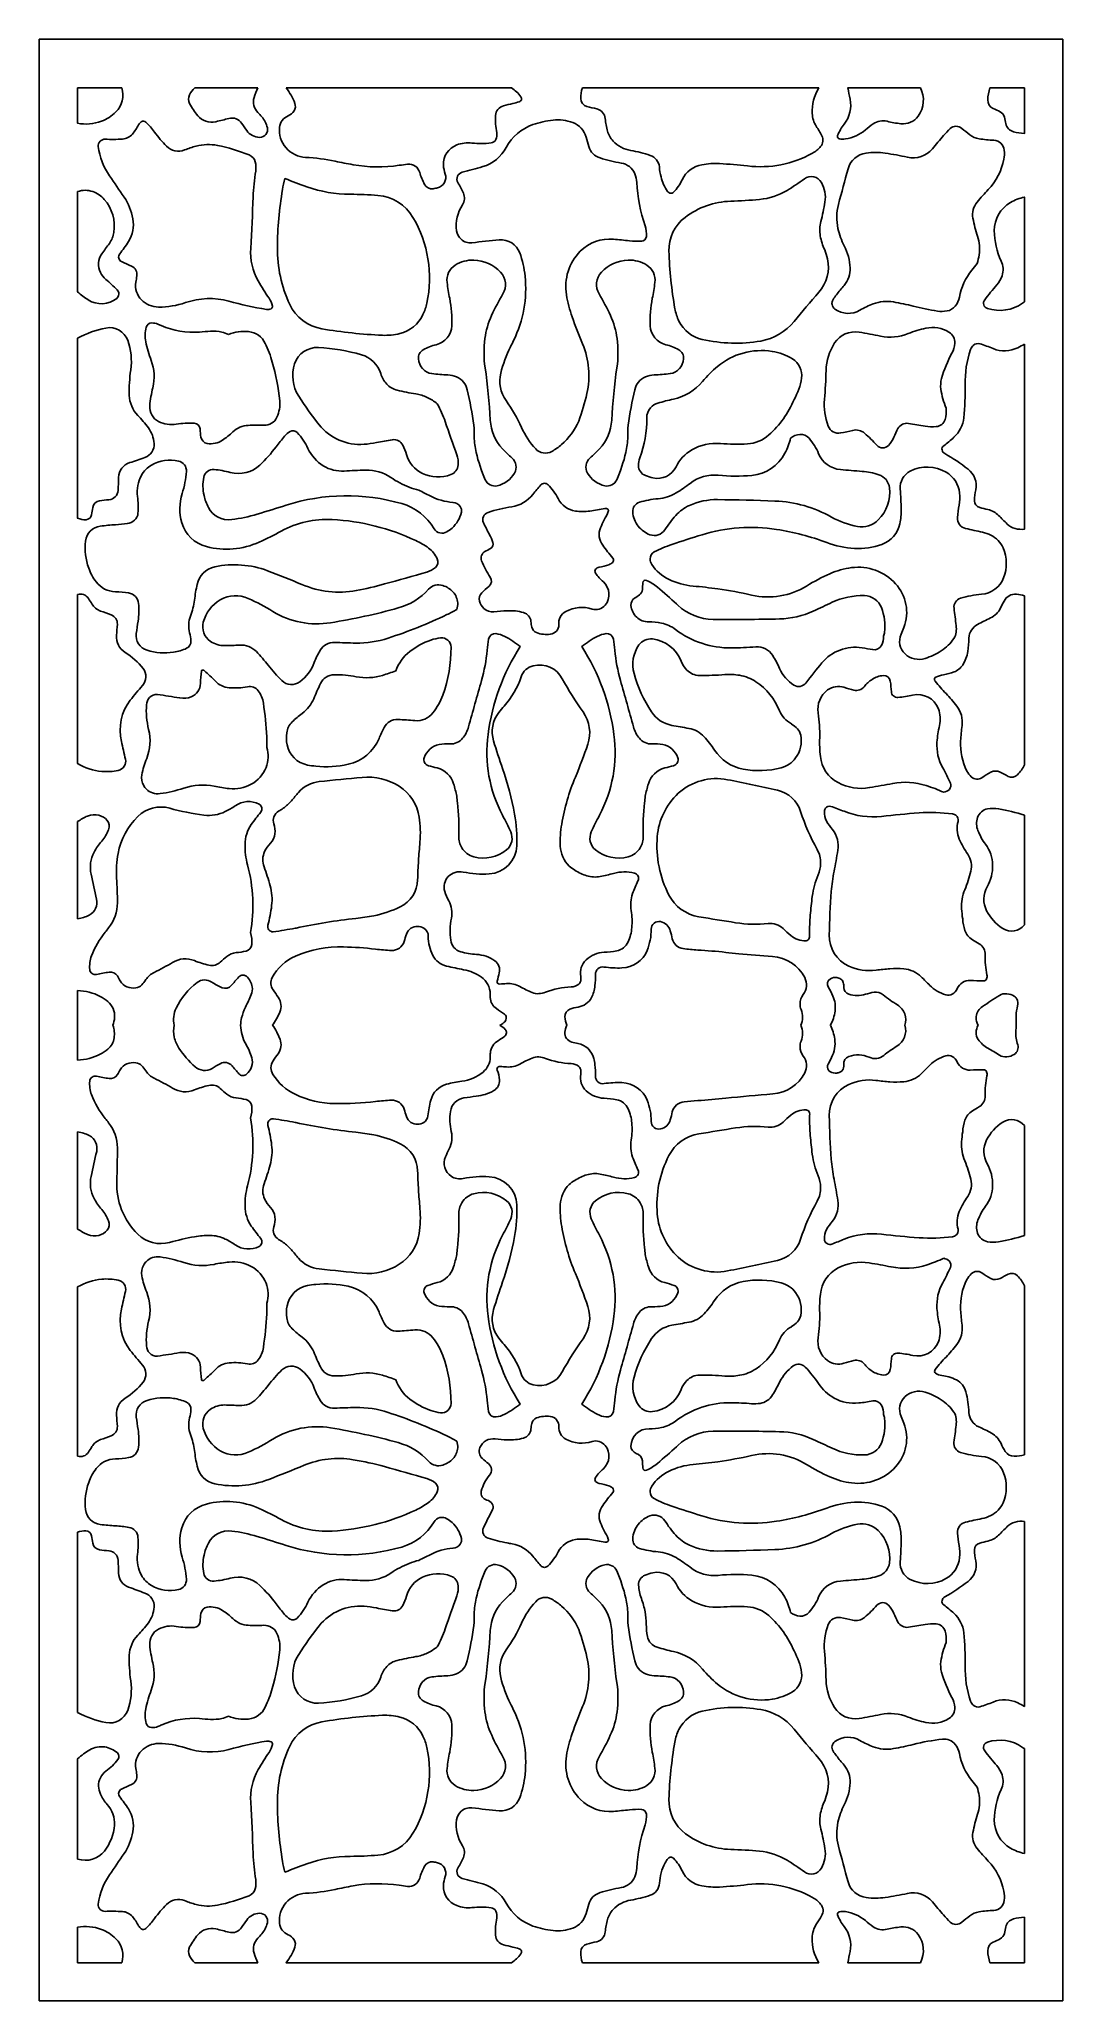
# Model space of a CAD drawing. Header units: centimetres. Extents: x -2.22 to 2.22, y -4.26 to 4.26.
import ezdxf

# ---------------------------------------------------------------- set-up
doc = ezdxf.new("R2010")
doc.units = ezdxf.units.CM
doc.header["$MEASUREMENT"] = 0
doc.layers.add('Layer 1', color=7, linetype='Continuous')

msp = doc.modelspace()

# ---------------------------------------------------------------- linework, layer by layer
at = {"layer": 'Layer 1', "color": 177}
for points, knots in [([(2.22128, 4.26053), (2.22128, 4.26053), (-2.22129, 4.26053), (-2.22129, 4.26053), (-2.22129, 4.26053), (-2.22129, 4.26053), (-2.22129, -4.26054), (-2.22129, -4.26054), (-2.22129, -4.26054), (-2.22129, -4.26054), (2.22128, -4.26054), (2.22128, -4.26054), (2.22128, -4.26054), (2.22128, -4.26054), (2.22128, 4.26053), (2.22128, 4.26053)], [0, 0, 0, 0, 0.2, 0.2, 0.2, 0.2, 0.4, 0.4, 0.4, 0.4, 0.6, 0.6, 0.6, 0.6, 1, 1, 1, 1]), ([(-1.86302, 4.04932), (-1.86302, 4.04932), (-2.05472, 4.04932), (-2.05472, 4.04932), (-2.05472, 4.04932), (-2.05472, 4.04932), (-2.05472, 3.89531), (-2.05472, 3.89531), (-2.05472, 3.89531), (-2.02021, 3.88898), (-1.98463, 3.89204), (-1.95174, 3.9042), (-1.95174, 3.9042), (-1.92814, 3.91316), (-1.90671, 3.92692), (-1.88883, 3.94461), (-1.88883, 3.94461), (-1.86115, 3.97201), (-1.85119, 4.01237), (-1.86302, 4.04932)], [0, 0, 0, 0, 0.1666667, 0.1666667, 0.1666667, 0.1666667, 0.3333333, 0.3333333, 0.3333333, 0.3333333, 0.5, 0.5, 0.5, 0.5, 0.6666667, 0.6666667, 0.6666667, 0.6666667, 1, 1, 1, 1]), ([(-1.2725, 4.04932), (-1.2725, 4.04932), (-1.54611, 4.04932), (-1.54611, 4.04932), (-1.54611, 4.04932), (-1.55537, 4.04044), (-1.56309, 4.03012), (-1.56898, 4.01877), (-1.56898, 4.01877), (-1.57517, 4.00682), (-1.57511, 3.99263), (-1.5688, 3.98074), (-1.5688, 3.98074), (-1.55887, 3.96203), (-1.54696, 3.94443), (-1.53324, 3.92824), (-1.53324, 3.92824), (-1.51414, 3.90569), (-1.4839, 3.8957), (-1.45497, 3.9024), (-1.45497, 3.9024), (-1.43589, 3.90681), (-1.41689, 3.91156), (-1.39798, 3.91665), (-1.39798, 3.91665), (-1.37709, 3.92228), (-1.35491, 3.91396), (-1.34299, 3.89606), (-1.34299, 3.89606), (-1.33577, 3.88522), (-1.32844, 3.87445), (-1.321, 3.86376), (-1.321, 3.86376), (-1.30813, 3.84527), (-1.28691, 3.83426), (-1.26424, 3.83432), (-1.26424, 3.83432), (-1.25374, 3.83436), (-1.24384, 3.83916), (-1.23736, 3.84736), (-1.23736, 3.84736), (-1.23088, 3.85554), (-1.22853, 3.86616), (-1.23101, 3.87627), (-1.23101, 3.87627), (-1.23528, 3.8938), (-1.24378, 3.91005), (-1.25578, 3.92361), (-1.25578, 3.92361), (-1.26141, 3.92998), (-1.26714, 3.93627), (-1.27295, 3.94247), (-1.27295, 3.94247), (-1.28929, 3.9599), (-1.29528, 3.98451), (-1.28878, 4.00741), (-1.28878, 4.00741), (-1.28469, 4.02185), (-1.27923, 4.03588), (-1.2725, 4.04932)], [0, 0, 0, 0, 0.0625, 0.0625, 0.0625, 0.0625, 0.125, 0.125, 0.125, 0.125, 0.1875, 0.1875, 0.1875, 0.1875, 0.25, 0.25, 0.25, 0.25, 0.3125, 0.3125, 0.3125, 0.3125, 0.375, 0.375, 0.375, 0.375, 0.4375, 0.4375, 0.4375, 0.4375, 0.5, 0.5, 0.5, 0.5, 0.5625, 0.5625, 0.5625, 0.5625, 0.625, 0.625, 0.625, 0.625, 0.6875, 0.6875, 0.6875, 0.6875, 0.75, 0.75, 0.75, 0.75, 0.8125, 0.8125, 0.8125, 0.8125, 0.875, 0.875, 0.875, 0.875, 1, 1, 1, 1]), ([(-1.15014, 4.04932), (-1.15014, 4.04932), (-0.17204, 4.04932), (-0.17204, 4.04932), (-0.17204, 4.04932), (-0.15593, 4.03917), (-0.14191, 4.02606), (-0.13076, 4.0107), (-0.13076, 4.0107), (-0.12806, 4.007), (-0.1273, 4.00225), (-0.12871, 3.9979), (-0.12871, 3.9979), (-0.13012, 3.99356), (-0.13357, 3.99012), (-0.13793, 3.98867), (-0.13793, 3.98867), (-0.1472, 3.9856), (-0.15664, 3.98305), (-0.16621, 3.98103), (-0.16621, 3.98103), (-0.1798, 3.97817), (-0.19329, 3.97487), (-0.20666, 3.97115), (-0.20666, 3.97115), (-0.22585, 3.96579), (-0.23952, 3.94903), (-0.24073, 3.92931), (-0.24073, 3.92931), (-0.24228, 3.90416), (-0.2405, 3.87893), (-0.23545, 3.85424), (-0.23545, 3.85424), (-0.23342, 3.84434), (-0.23476, 3.83405), (-0.23925, 3.82497), (-0.23925, 3.82497), (-0.24328, 3.81688), (-0.25114, 3.81132), (-0.26017, 3.81016), (-0.26017, 3.81016), (-0.28763, 3.80666), (-0.31541, 3.80645), (-0.34292, 3.80954), (-0.34292, 3.80954), (-0.36526, 3.81205), (-0.38788, 3.80921), (-0.40889, 3.80126), (-0.40889, 3.80126), (-0.44526, 3.78752), (-0.46865, 3.7523), (-0.46696, 3.71378), (-0.46696, 3.71378), (-0.46619, 3.70048), (-0.4636, 3.68736), (-0.45928, 3.67474), (-0.45928, 3.67474), (-0.45507, 3.66246), (-0.45626, 3.64899), (-0.46257, 3.63763), (-0.46257, 3.63763), (-0.46888, 3.62626), (-0.47979, 3.61803), (-0.49251, 3.61498), (-0.49251, 3.61498), (-0.49877, 3.61349), (-0.50508, 3.61223), (-0.51143, 3.61121), (-0.51143, 3.61121), (-0.52685, 3.60874), (-0.54215, 3.61635), (-0.54937, 3.63007), (-0.54937, 3.63007), (-0.5581, 3.64667), (-0.565, 3.66415), (-0.56996, 3.6822), (-0.56996, 3.6822), (-0.57626, 3.70512), (-0.59839, 3.72009), (-0.62221, 3.71751), (-0.62221, 3.71751), (-0.63432, 3.71621), (-0.64639, 3.71463), (-0.65842, 3.71278), (-0.65842, 3.71278), (-0.7251, 3.70253), (-0.79305, 3.70338), (-0.85943, 3.71532), (-0.85943, 3.71532), (-0.88539, 3.71998), (-0.91126, 3.72506), (-0.93705, 3.73055), (-0.93705, 3.73055), (-0.9793, 3.73954), (-1.0222, 3.74514), (-1.06536, 3.74729), (-1.06536, 3.74729), (-1.09818, 3.74891), (-1.12888, 3.76383), (-1.15024, 3.78856), (-1.15024, 3.78856), (-1.17161, 3.8133), (-1.18175, 3.84582), (-1.17831, 3.8782), (-1.17831, 3.8782), (-1.17597, 3.90017), (-1.16168, 3.91913), (-1.14111, 3.92762), (-1.14111, 3.92762), (-1.1303, 3.93208), (-1.1212, 3.9398), (-1.11507, 3.94968), (-1.11507, 3.94968), (-1.1091, 3.95929), (-1.10786, 3.97106), (-1.11173, 3.98167), (-1.11173, 3.98167), (-1.12065, 4.00618), (-1.13363, 4.02904), (-1.15014, 4.04932)], [0, 0, 0, 0, 0.0322581, 0.0322581, 0.0322581, 0.0322581, 0.0645161, 0.0645161, 0.0645161, 0.0645161, 0.0967742, 0.0967742, 0.0967742, 0.0967742, 0.1290323, 0.1290323, 0.1290323, 0.1290323, 0.1612903, 0.1612903, 0.1612903, 0.1612903, 0.1935484, 0.1935484, 0.1935484, 0.1935484, 0.2258065, 0.2258065, 0.2258065, 0.2258065, 0.2580645, 0.2580645, 0.2580645, 0.2580645, 0.2903226, 0.2903226, 0.2903226, 0.2903226, 0.3225806, 0.3225806, 0.3225806, 0.3225806, 0.3548387, 0.3548387, 0.3548387, 0.3548387, 0.3870968, 0.3870968, 0.3870968, 0.3870968, 0.4193548, 0.4193548, 0.4193548, 0.4193548, 0.4516129, 0.4516129, 0.4516129, 0.4516129, 0.483871, 0.483871, 0.483871, 0.483871, 0.516129, 0.516129, 0.516129, 0.516129, 0.5483871, 0.5483871, 0.5483871, 0.5483871, 0.5806452, 0.5806452, 0.5806452, 0.5806452, 0.6129032, 0.6129032, 0.6129032, 0.6129032, 0.6451613, 0.6451613, 0.6451613, 0.6451613, 0.6774194, 0.6774194, 0.6774194, 0.6774194, 0.7096774, 0.7096774, 0.7096774, 0.7096774, 0.7419355, 0.7419355, 0.7419355, 0.7419355, 0.7741935, 0.7741935, 0.7741935, 0.7741935, 0.8064516, 0.8064516, 0.8064516, 0.8064516, 0.8387097, 0.8387097, 0.8387097, 0.8387097, 0.8709677, 0.8709677, 0.8709677, 0.8709677, 0.9032258, 0.9032258, 0.9032258, 0.9032258, 0.9354839, 0.9354839, 0.9354839, 0.9354839, 1, 1, 1, 1]), ([(0.13624, 4.04932), (0.13624, 4.04932), (1.16217, 4.04932), (1.16217, 4.04932), (1.16217, 4.04932), (1.1418, 4.01551), (1.13194, 3.97652), (1.13382, 3.9372), (1.13382, 3.9372), (1.13474, 3.91787), (1.14076, 3.89913), (1.15126, 3.88282), (1.15126, 3.88282), (1.15991, 3.86941), (1.16799, 3.85563), (1.17547, 3.84154), (1.17547, 3.84154), (1.18366, 3.82615), (1.18157, 3.80736), (1.17023, 3.79408), (1.17023, 3.79408), (1.16022, 3.78238), (1.14816, 3.77255), (1.13463, 3.76509), (1.13463, 3.76509), (1.04892, 3.71773), (0.95024, 3.69841), (0.85278, 3.70988), (0.85278, 3.70988), (0.8125, 3.71463), (0.77207, 3.71807), (0.73156, 3.72022), (0.73156, 3.72022), (0.70599, 3.72159), (0.68036, 3.72001), (0.65516, 3.71551), (0.65516, 3.71551), (0.61764, 3.7088), (0.5857, 3.6846), (0.56938, 3.65045), (0.56938, 3.65045), (0.5598, 3.63043), (0.54722, 3.61195), (0.53207, 3.59565), (0.53207, 3.59565), (0.52881, 3.59214), (0.52397, 3.59049), (0.51922, 3.59126), (0.51922, 3.59126), (0.51393, 3.5921), (0.50923, 3.59506), (0.50619, 3.59942), (0.50619, 3.59942), (0.49289, 3.61856), (0.48318, 3.63993), (0.47754, 3.66249), (0.47754, 3.66249), (0.47397, 3.67676), (0.47155, 3.6913), (0.4703, 3.70595), (0.4703, 3.70595), (0.46831, 3.72904), (0.45273, 3.74876), (0.43056, 3.75617), (0.43056, 3.75617), (0.40296, 3.7654), (0.37466, 3.7724), (0.34592, 3.77712), (0.34592, 3.77712), (0.31644, 3.78196), (0.28941, 3.79643), (0.26917, 3.81823), (0.26917, 3.81823), (0.25792, 3.83033), (0.24976, 3.84494), (0.24536, 3.86081), (0.24536, 3.86081), (0.24041, 3.87873), (0.23704, 3.89704), (0.23532, 3.91554), (0.23532, 3.91554), (0.23341, 3.93588), (0.21874, 3.9528), (0.19873, 3.95771), (0.19873, 3.95771), (0.18454, 3.9612), (0.17038, 3.96478), (0.15624, 3.96846), (0.15624, 3.96846), (0.14056, 3.97253), (0.12943, 3.98633), (0.12883, 4.00238), (0.12883, 4.00238), (0.12825, 4.01835), (0.13076, 4.03429), (0.13624, 4.04932)], [0, 0, 0, 0, 0.04, 0.04, 0.04, 0.04, 0.08, 0.08, 0.08, 0.08, 0.12, 0.12, 0.12, 0.12, 0.16, 0.16, 0.16, 0.16, 0.2, 0.2, 0.2, 0.2, 0.24, 0.24, 0.24, 0.24, 0.28, 0.28, 0.28, 0.28, 0.32, 0.32, 0.32, 0.32, 0.36, 0.36, 0.36, 0.36, 0.4, 0.4, 0.4, 0.4, 0.44, 0.44, 0.44, 0.44, 0.48, 0.48, 0.48, 0.48, 0.52, 0.52, 0.52, 0.52, 0.56, 0.56, 0.56, 0.56, 0.6, 0.6, 0.6, 0.6, 0.64, 0.64, 0.64, 0.64, 0.68, 0.68, 0.68, 0.68, 0.72, 0.72, 0.72, 0.72, 0.76, 0.76, 0.76, 0.76, 0.8, 0.8, 0.8, 0.8, 0.84, 0.84, 0.84, 0.84, 0.88, 0.88, 0.88, 0.88, 0.92, 0.92, 0.92, 0.92, 1, 1, 1, 1]), ([(1.2884, 4.04932), (1.2884, 4.04932), (1.60358, 4.04932), (1.60358, 4.04932), (1.60358, 4.04932), (1.62392, 4.00977), (1.62001, 3.96219), (1.59353, 3.92639), (1.59353, 3.92639), (1.57624, 3.90301), (1.54766, 3.89054), (1.51858, 3.89363), (1.51858, 3.89363), (1.49842, 3.89577), (1.47844, 3.89924), (1.45875, 3.90401), (1.45875, 3.90401), (1.43816, 3.90899), (1.41641, 3.90495), (1.39906, 3.8929), (1.39906, 3.8929), (1.38716, 3.88464), (1.3757, 3.87579), (1.36472, 3.86637), (1.36472, 3.86637), (1.34026, 3.8454), (1.31023, 3.83181), (1.27821, 3.82721), (1.27821, 3.82721), (1.26962, 3.82598), (1.26088, 3.82614), (1.25234, 3.82768), (1.25234, 3.82768), (1.24925, 3.82824), (1.24656, 3.83012), (1.245, 3.83282), (1.245, 3.83282), (1.24344, 3.83553), (1.24317, 3.8388), (1.24425, 3.84172), (1.24425, 3.84172), (1.251, 3.85988), (1.26054, 3.8769), (1.27251, 3.89219), (1.27251, 3.89219), (1.29651, 3.92286), (1.30594, 3.9623), (1.29834, 4.00038), (1.29834, 4.00038), (1.29508, 4.0167), (1.29177, 4.03301), (1.2884, 4.04932), (1.2884, 4.04932), (1.2884, 4.04932), (1.2884, 4.04932), (1.2884, 4.04932)], [0, 0, 0, 0, 0.0666667, 0.0666667, 0.0666667, 0.0666667, 0.1333333, 0.1333333, 0.1333333, 0.1333333, 0.2, 0.2, 0.2, 0.2, 0.2666667, 0.2666667, 0.2666667, 0.2666667, 0.3333333, 0.3333333, 0.3333333, 0.3333333, 0.4, 0.4, 0.4, 0.4, 0.4666667, 0.4666667, 0.4666667, 0.4666667, 0.5333333, 0.5333333, 0.5333333, 0.5333333, 0.6, 0.6, 0.6, 0.6, 0.6666667, 0.6666667, 0.6666667, 0.6666667, 0.7333333, 0.7333333, 0.7333333, 0.7333333, 0.8, 0.8, 0.8, 0.8, 0.8666667, 0.8666667, 0.8666667, 0.8666667, 1, 1, 1, 1]), ([(1.90527, 4.04932), (1.90527, 4.04932), (2.05471, 4.04932), (2.05471, 4.04932), (2.05471, 4.04932), (2.05471, 4.04932), (2.05471, 3.85094), (2.05471, 3.85094), (2.05471, 3.85094), (2.03864, 3.85196), (2.02272, 3.85463), (2.0072, 3.85889), (2.0072, 3.85889), (1.9905, 3.86347), (1.9778, 3.87696), (1.97431, 3.89378), (1.97431, 3.89378), (1.97234, 3.90333), (1.97017, 3.91283), (1.96782, 3.9223), (1.96782, 3.9223), (1.96537, 3.9322), (1.95878, 3.94058), (1.9497, 3.94538), (1.9497, 3.94538), (1.93987, 3.95058), (1.92982, 3.95535), (1.91956, 3.9597), (1.91956, 3.9597), (1.90457, 3.96605), (1.89502, 3.98087), (1.8955, 3.99703), (1.8955, 3.99703), (1.89604, 4.01485), (1.89933, 4.03249), (1.90527, 4.04932)], [0, 0, 0, 0, 0.1, 0.1, 0.1, 0.1, 0.2, 0.2, 0.2, 0.2, 0.3, 0.3, 0.3, 0.3, 0.4, 0.4, 0.4, 0.4, 0.5, 0.5, 0.5, 0.5, 0.6, 0.6, 0.6, 0.6, 0.7, 0.7, 0.7, 0.7, 0.8, 0.8, 0.8, 0.8, 1, 1, 1, 1]), ([(-1.28164, 3.68786), (-1.28785, 3.65076), (-1.29162, 3.61331), (-1.29291, 3.57573), (-1.29291, 3.57573), (-1.29549, 3.50113), (-1.299, 3.42656), (-1.30343, 3.35204), (-1.30343, 3.35204), (-1.30636, 3.30272), (-1.29509, 3.25362), (-1.27092, 3.21041), (-1.27092, 3.21041), (-1.25648, 3.18454), (-1.24065, 3.15945), (-1.2235, 3.13526), (-1.2235, 3.13526), (-1.21633, 3.12516), (-1.21143, 3.11365), (-1.20913, 3.10151), (-1.20913, 3.10151), (-1.20819, 3.09657), (-1.2107, 3.09162), (-1.21525, 3.08942), (-1.21525, 3.08942), (-1.2214, 3.08642), (-1.22835, 3.08542), (-1.23511, 3.08656), (-1.23511, 3.08656), (-1.29014, 3.09588), (-1.34468, 3.10792), (-1.39851, 3.12263), (-1.39851, 3.12263), (-1.46029, 3.13951), (-1.52575, 3.13733), (-1.58625, 3.11637), (-1.58625, 3.11637), (-1.62384, 3.10335), (-1.66341, 3.09678), (-1.70323, 3.09696), (-1.70323, 3.09696), (-1.73133, 3.0971), (-1.75823, 3.10839), (-1.77787, 3.12831), (-1.77787, 3.12831), (-1.79785, 3.14857), (-1.80677, 3.17715), (-1.80184, 3.20505), (-1.80184, 3.20505), (-1.80022, 3.21423), (-1.79879, 3.22345), (-1.79757, 3.23269), (-1.79757, 3.23269), (-1.79526, 3.2501), (-1.80448, 3.26699), (-1.82045, 3.27457), (-1.82045, 3.27457), (-1.8349, 3.28144), (-1.84944, 3.28811), (-1.86407, 3.29458), (-1.86407, 3.29458), (-1.87032, 3.29733), (-1.87493, 3.30281), (-1.87654, 3.3094), (-1.87654, 3.3094), (-1.87815, 3.316), (-1.87655, 3.32299), (-1.87226, 3.32828), (-1.87226, 3.32828), (-1.85857, 3.34511), (-1.84595, 3.36277), (-1.83445, 3.38115), (-1.83445, 3.38115), (-1.81584, 3.41087), (-1.8089, 3.44631), (-1.81494, 3.48077), (-1.81494, 3.48077), (-1.82086, 3.51448), (-1.83388, 3.54656), (-1.85316, 3.57493), (-1.85316, 3.57493), (-1.87403, 3.60563), (-1.89507, 3.63622), (-1.91628, 3.66668), (-1.91628, 3.66668), (-1.9428, 3.70476), (-1.9595, 3.74874), (-1.96489, 3.7947), (-1.96489, 3.7947), (-1.96586, 3.80294), (-1.96314, 3.81119), (-1.95743, 3.81726), (-1.95743, 3.81726), (-1.95173, 3.82333), (-1.94358, 3.82662), (-1.93521, 3.82624), (-1.93521, 3.82624), (-1.91028, 3.82511), (-1.88531, 3.82528), (-1.8604, 3.82677), (-1.8604, 3.82677), (-1.84353, 3.82778), (-1.82785, 3.83563), (-1.81702, 3.84848), (-1.81702, 3.84848), (-1.8066, 3.86084), (-1.79763, 3.87432), (-1.79027, 3.88869), (-1.79027, 3.88869), (-1.78756, 3.89397), (-1.78362, 3.89853), (-1.77876, 3.90198), (-1.77876, 3.90198), (-1.7724, 3.90652), (-1.76364, 3.90579), (-1.75811, 3.90028), (-1.75811, 3.90028), (-1.74455, 3.88675), (-1.73202, 3.87223), (-1.72064, 3.85684), (-1.72064, 3.85684), (-1.7048, 3.83541), (-1.6875, 3.81506), (-1.66889, 3.79594), (-1.66889, 3.79594), (-1.64853, 3.77504), (-1.61744, 3.76849), (-1.59029, 3.77941), (-1.59029, 3.77941), (-1.57402, 3.78594), (-1.55737, 3.7915), (-1.54043, 3.79607), (-1.54043, 3.79607), (-1.51005, 3.80426), (-1.47814, 3.8053), (-1.44729, 3.7991), (-1.44729, 3.7991), (-1.40039, 3.78969), (-1.35448, 3.77591), (-1.31018, 3.75797), (-1.31018, 3.75797), (-1.29703, 3.75265), (-1.28723, 3.74142), (-1.2838, 3.72775), (-1.2838, 3.72775), (-1.28053, 3.71472), (-1.2798, 3.70117), (-1.28164, 3.68786)], [0, 0, 0, 0, 0.0263158, 0.0263158, 0.0263158, 0.0263158, 0.0526316, 0.0526316, 0.0526316, 0.0526316, 0.0789474, 0.0789474, 0.0789474, 0.0789474, 0.1052632, 0.1052632, 0.1052632, 0.1052632, 0.1315789, 0.1315789, 0.1315789, 0.1315789, 0.1578947, 0.1578947, 0.1578947, 0.1578947, 0.1842105, 0.1842105, 0.1842105, 0.1842105, 0.2105263, 0.2105263, 0.2105263, 0.2105263, 0.2368421, 0.2368421, 0.2368421, 0.2368421, 0.2631579, 0.2631579, 0.2631579, 0.2631579, 0.2894737, 0.2894737, 0.2894737, 0.2894737, 0.3157895, 0.3157895, 0.3157895, 0.3157895, 0.3421053, 0.3421053, 0.3421053, 0.3421053, 0.3684211, 0.3684211, 0.3684211, 0.3684211, 0.3947368, 0.3947368, 0.3947368, 0.3947368, 0.4210526, 0.4210526, 0.4210526, 0.4210526, 0.4473684, 0.4473684, 0.4473684, 0.4473684, 0.4736842, 0.4736842, 0.4736842, 0.4736842, 0.5, 0.5, 0.5, 0.5, 0.5263158, 0.5263158, 0.5263158, 0.5263158, 0.5526316, 0.5526316, 0.5526316, 0.5526316, 0.5789474, 0.5789474, 0.5789474, 0.5789474, 0.6052632, 0.6052632, 0.6052632, 0.6052632, 0.6315789, 0.6315789, 0.6315789, 0.6315789, 0.6578947, 0.6578947, 0.6578947, 0.6578947, 0.6842105, 0.6842105, 0.6842105, 0.6842105, 0.7105263, 0.7105263, 0.7105263, 0.7105263, 0.7368421, 0.7368421, 0.7368421, 0.7368421, 0.7631579, 0.7631579, 0.7631579, 0.7631579, 0.7894737, 0.7894737, 0.7894737, 0.7894737, 0.8157895, 0.8157895, 0.8157895, 0.8157895, 0.8421053, 0.8421053, 0.8421053, 0.8421053, 0.8684211, 0.8684211, 0.8684211, 0.8684211, 0.8947368, 0.8947368, 0.8947368, 0.8947368, 0.9210526, 0.9210526, 0.9210526, 0.9210526, 0.9473684, 0.9473684, 0.9473684, 0.9473684, 1, 1, 1, 1]), ([(0.12022, 2.60172), (0.10321, 2.56283), (0.0778, 2.52807), (0.04581, 2.49994), (0.04581, 2.49994), (0.0327, 2.48836), (0.01837, 2.4782), (0.00308, 2.46965), (0.00308, 2.46965), (-0.01986, 2.4568), (-0.04874, 2.46142), (-0.06647, 2.48072), (-0.06647, 2.48072), (-0.09182, 2.50833), (-0.11254, 2.5398), (-0.12784, 2.5739), (-0.12784, 2.5739), (-0.14625, 2.61493), (-0.16875, 2.65402), (-0.195, 2.6906), (-0.195, 2.6906), (-0.21981, 2.72517), (-0.22822, 2.76876), (-0.21806, 2.80997), (-0.21806, 2.80997), (-0.20831, 2.84945), (-0.19419, 2.88773), (-0.17596, 2.92413), (-0.17596, 2.92413), (-0.17138, 2.93325), (-0.16685, 2.9424), (-0.16237, 2.95157), (-0.16237, 2.95157), (-0.11995, 3.03834), (-0.10268, 3.13503), (-0.1125, 3.23096), (-0.1125, 3.23096), (-0.11605, 3.2657), (-0.12389, 3.29986), (-0.13585, 3.33271), (-0.13585, 3.33271), (-0.14915, 3.36924), (-0.18557, 3.3923), (-0.22461, 3.38884), (-0.22461, 3.38884), (-0.26419, 3.38535), (-0.3037, 3.38116), (-0.34314, 3.37628), (-0.34314, 3.37628), (-0.36042, 3.37414), (-0.3778, 3.37967), (-0.3906, 3.39138), (-0.3906, 3.39138), (-0.40126, 3.40113), (-0.40815, 3.41427), (-0.41007, 3.42852), (-0.41007, 3.42852), (-0.41538, 3.46774), (-0.40625, 3.50757), (-0.38439, 3.54068), (-0.38439, 3.54068), (-0.37424, 3.55606), (-0.37272, 3.57549), (-0.38037, 3.59223), (-0.38037, 3.59223), (-0.38755, 3.60794), (-0.39553, 3.62328), (-0.40427, 3.63819), (-0.40427, 3.63819), (-0.40912, 3.64642), (-0.40977, 3.65643), (-0.40603, 3.66521), (-0.40603, 3.66521), (-0.4023, 3.67399), (-0.39454, 3.68053), (-0.38521, 3.68284), (-0.38521, 3.68284), (-0.35548, 3.69017), (-0.32593, 3.69821), (-0.29659, 3.70698), (-0.29659, 3.70698), (-0.25261, 3.72018), (-0.21578, 3.75022), (-0.19427, 3.79046), (-0.19427, 3.79046), (-0.16949, 3.83679), (-0.12805, 3.87224), (-0.07819, 3.88977), (-0.07819, 3.88977), (-0.05003, 3.89966), (-0.02081, 3.90631), (0.00888, 3.90958), (0.00888, 3.90958), (0.03785, 3.91277), (0.06718, 3.90903), (0.09439, 3.8987), (0.09439, 3.8987), (0.12274, 3.88794), (0.14425, 3.86444), (0.15234, 3.83545), (0.15234, 3.83545), (0.15614, 3.8218), (0.16002, 3.80818), (0.16397, 3.79457), (0.16397, 3.79457), (0.17084, 3.7709), (0.18916, 3.75219), (0.21284, 3.7447), (0.21284, 3.7447), (0.24302, 3.73513), (0.27388, 3.7278), (0.30516, 3.72274), (0.30516, 3.72274), (0.33151, 3.71848), (0.35372, 3.70089), (0.36375, 3.67637), (0.36375, 3.67637), (0.36871, 3.66424), (0.37156, 3.65136), (0.37221, 3.63829), (0.37221, 3.63829), (0.37534, 3.57436), (0.38748, 3.5112), (0.40829, 3.4506), (0.40829, 3.4506), (0.41348, 3.4355), (0.41542, 3.41948), (0.41399, 3.40359), (0.41399, 3.40359), (0.413, 3.39261), (0.40405, 3.38398), (0.39294, 3.38329), (0.39294, 3.38329), (0.37555, 3.38223), (0.3581, 3.3827), (0.3408, 3.3847), (0.3408, 3.3847), (0.31776, 3.38738), (0.29469, 3.38976), (0.27159, 3.39187), (0.27159, 3.39187), (0.21795, 3.39675), (0.16499, 3.37747), (0.12732, 3.33932), (0.12732, 3.33932), (0.07796, 3.28933), (0.05555, 3.21911), (0.06701, 3.15009), (0.06701, 3.15009), (0.07242, 3.1174), (0.08074, 3.08524), (0.09187, 3.05399), (0.09187, 3.05399), (0.10595, 3.01451), (0.12101, 2.97538), (0.13706, 2.93665), (0.13706, 2.93665), (0.16526, 2.86855), (0.17185, 2.7935), (0.15595, 2.7216), (0.15595, 2.7216), (0.14694, 2.68085), (0.135, 2.64078), (0.12022, 2.60172)], [0, 0, 0, 0, 0.0238095, 0.0238095, 0.0238095, 0.0238095, 0.047619, 0.047619, 0.047619, 0.047619, 0.0714286, 0.0714286, 0.0714286, 0.0714286, 0.0952381, 0.0952381, 0.0952381, 0.0952381, 0.1190476, 0.1190476, 0.1190476, 0.1190476, 0.1428571, 0.1428571, 0.1428571, 0.1428571, 0.1666667, 0.1666667, 0.1666667, 0.1666667, 0.1904762, 0.1904762, 0.1904762, 0.1904762, 0.2142857, 0.2142857, 0.2142857, 0.2142857, 0.2380952, 0.2380952, 0.2380952, 0.2380952, 0.2619048, 0.2619048, 0.2619048, 0.2619048, 0.2857143, 0.2857143, 0.2857143, 0.2857143, 0.3095238, 0.3095238, 0.3095238, 0.3095238, 0.3333333, 0.3333333, 0.3333333, 0.3333333, 0.3571429, 0.3571429, 0.3571429, 0.3571429, 0.3809524, 0.3809524, 0.3809524, 0.3809524, 0.4047619, 0.4047619, 0.4047619, 0.4047619, 0.4285714, 0.4285714, 0.4285714, 0.4285714, 0.452381, 0.452381, 0.452381, 0.452381, 0.4761905, 0.4761905, 0.4761905, 0.4761905, 0.5, 0.5, 0.5, 0.5, 0.5238095, 0.5238095, 0.5238095, 0.5238095, 0.547619, 0.547619, 0.547619, 0.547619, 0.5714286, 0.5714286, 0.5714286, 0.5714286, 0.5952381, 0.5952381, 0.5952381, 0.5952381, 0.6190476, 0.6190476, 0.6190476, 0.6190476, 0.6428571, 0.6428571, 0.6428571, 0.6428571, 0.6666667, 0.6666667, 0.6666667, 0.6666667, 0.6904762, 0.6904762, 0.6904762, 0.6904762, 0.7142857, 0.7142857, 0.7142857, 0.7142857, 0.7380952, 0.7380952, 0.7380952, 0.7380952, 0.7619048, 0.7619048, 0.7619048, 0.7619048, 0.7857143, 0.7857143, 0.7857143, 0.7857143, 0.8095238, 0.8095238, 0.8095238, 0.8095238, 0.8333333, 0.8333333, 0.8333333, 0.8333333, 0.8571429, 0.8571429, 0.8571429, 0.8571429, 0.8809524, 0.8809524, 0.8809524, 0.8809524, 0.9047619, 0.9047619, 0.9047619, 0.9047619, 0.9285714, 0.9285714, 0.9285714, 0.9285714, 0.952381, 0.952381, 0.952381, 0.952381, 1, 1, 1, 1]), ([(1.8501, 3.28634), (1.84207, 3.27672), (1.83417, 3.267), (1.82639, 3.25717), (1.82639, 3.25717), (1.79936, 3.22301), (1.78108, 3.1829), (1.77309, 3.14022), (1.77309, 3.14022), (1.77039, 3.12579), (1.76408, 3.11226), (1.75474, 3.10087), (1.75474, 3.10087), (1.74577, 3.08989), (1.73308, 3.0825), (1.71904, 3.08007), (1.71904, 3.08007), (1.70535, 3.07769), (1.69136, 3.07755), (1.67763, 3.07964), (1.67763, 3.07964), (1.64225, 3.08502), (1.60717, 3.09211), (1.5725, 3.10087), (1.5725, 3.10087), (1.54401, 3.10805), (1.51527, 3.11416), (1.48632, 3.11921), (1.48632, 3.11921), (1.45686, 3.12434), (1.42656, 3.12151), (1.39858, 3.111), (1.39858, 3.111), (1.37849, 3.10346), (1.3591, 3.09423), (1.34061, 3.08339), (1.34061, 3.08339), (1.30683, 3.06359), (1.26439, 3.06541), (1.23244, 3.088), (1.23244, 3.088), (1.2188, 3.09763), (1.21532, 3.11627), (1.22455, 3.13012), (1.22455, 3.13012), (1.22912, 3.13698), (1.23391, 3.14369), (1.23893, 3.15024), (1.23893, 3.15024), (1.24955, 3.16413), (1.26064, 3.17765), (1.27218, 3.19079), (1.27218, 3.19079), (1.29073, 3.21192), (1.30024, 3.23935), (1.29871, 3.26731), (1.29871, 3.26731), (1.29689, 3.30059), (1.28808, 3.33312), (1.27282, 3.36283), (1.27282, 3.36283), (1.26055, 3.38673), (1.25142, 3.4121), (1.24564, 3.43829), (1.24564, 3.43829), (1.23804, 3.47279), (1.2388, 3.5086), (1.24783, 3.54276), (1.24783, 3.54276), (1.2615, 3.59444), (1.27533, 3.64608), (1.2893, 3.69768), (1.2893, 3.69768), (1.29915, 3.7341), (1.33023, 3.76107), (1.36796, 3.76599), (1.36796, 3.76599), (1.39552, 3.76957), (1.42344, 3.76943), (1.45095, 3.76557), (1.45095, 3.76557), (1.48318, 3.76105), (1.51521, 3.75519), (1.54694, 3.748), (1.54694, 3.748), (1.58713, 3.7389), (1.62903, 3.75288), (1.65546, 3.78422), (1.65546, 3.78422), (1.6716, 3.80336), (1.68768, 3.82256), (1.70369, 3.84181), (1.70369, 3.84181), (1.71266, 3.85258), (1.72233, 3.86277), (1.73265, 3.87229), (1.73265, 3.87229), (1.74684, 3.88541), (1.76877, 3.88577), (1.78341, 3.87314), (1.78341, 3.87314), (1.7945, 3.86358), (1.80584, 3.85429), (1.81741, 3.8453), (1.81741, 3.8453), (1.82917, 3.83616), (1.8431, 3.83017), (1.85787, 3.8279), (1.85787, 3.8279), (1.87897, 3.82466), (1.90025, 3.82268), (1.92159, 3.82196), (1.92159, 3.82196), (1.94602, 3.82115), (1.96592, 3.80217), (1.96773, 3.77801), (1.96773, 3.77801), (1.9687, 3.76497), (1.96799, 3.75186), (1.96562, 3.73899), (1.96562, 3.73899), (1.95652, 3.68954), (1.93308, 3.64376), (1.89819, 3.60727), (1.89819, 3.60727), (1.88142, 3.58974), (1.86521, 3.5717), (1.84955, 3.55318), (1.84955, 3.55318), (1.8331, 3.53372), (1.82638, 3.50797), (1.83126, 3.48304), (1.83126, 3.48304), (1.83646, 3.45644), (1.84323, 3.43016), (1.85152, 3.40434), (1.85152, 3.40434), (1.85992, 3.3782), (1.86215, 3.35049), (1.85804, 3.32337), (1.85804, 3.32337), (1.85615, 3.31093), (1.85357, 3.2986), (1.85032, 3.28645), (1.85032, 3.28645), (1.85032, 3.28645), (1.8501, 3.28634), (1.8501, 3.28634)], [0, 0, 0, 0, 0.0263158, 0.0263158, 0.0263158, 0.0263158, 0.0526316, 0.0526316, 0.0526316, 0.0526316, 0.0789474, 0.0789474, 0.0789474, 0.0789474, 0.1052632, 0.1052632, 0.1052632, 0.1052632, 0.1315789, 0.1315789, 0.1315789, 0.1315789, 0.1578947, 0.1578947, 0.1578947, 0.1578947, 0.1842105, 0.1842105, 0.1842105, 0.1842105, 0.2105263, 0.2105263, 0.2105263, 0.2105263, 0.2368421, 0.2368421, 0.2368421, 0.2368421, 0.2631579, 0.2631579, 0.2631579, 0.2631579, 0.2894737, 0.2894737, 0.2894737, 0.2894737, 0.3157895, 0.3157895, 0.3157895, 0.3157895, 0.3421053, 0.3421053, 0.3421053, 0.3421053, 0.3684211, 0.3684211, 0.3684211, 0.3684211, 0.3947368, 0.3947368, 0.3947368, 0.3947368, 0.4210526, 0.4210526, 0.4210526, 0.4210526, 0.4473684, 0.4473684, 0.4473684, 0.4473684, 0.4736842, 0.4736842, 0.4736842, 0.4736842, 0.5, 0.5, 0.5, 0.5, 0.5263158, 0.5263158, 0.5263158, 0.5263158, 0.5526316, 0.5526316, 0.5526316, 0.5526316, 0.5789474, 0.5789474, 0.5789474, 0.5789474, 0.6052632, 0.6052632, 0.6052632, 0.6052632, 0.6315789, 0.6315789, 0.6315789, 0.6315789, 0.6578947, 0.6578947, 0.6578947, 0.6578947, 0.6842105, 0.6842105, 0.6842105, 0.6842105, 0.7105263, 0.7105263, 0.7105263, 0.7105263, 0.7368421, 0.7368421, 0.7368421, 0.7368421, 0.7631579, 0.7631579, 0.7631579, 0.7631579, 0.7894737, 0.7894737, 0.7894737, 0.7894737, 0.8157895, 0.8157895, 0.8157895, 0.8157895, 0.8421053, 0.8421053, 0.8421053, 0.8421053, 0.8684211, 0.8684211, 0.8684211, 0.8684211, 0.8947368, 0.8947368, 0.8947368, 0.8947368, 0.9210526, 0.9210526, 0.9210526, 0.9210526, 0.9473684, 0.9473684, 0.9473684, 0.9473684, 1, 1, 1, 1]), ([(1.18803, 3.34592), (1.19313, 3.33301), (1.1972, 3.31973), (1.20021, 3.3062), (1.20021, 3.3062), (1.21164, 3.2548), (1.19769, 3.20102), (1.16271, 3.16142), (1.16271, 3.16142), (1.12586, 3.11973), (1.08996, 3.07725), (1.05502, 3.03399), (1.05502, 3.03399), (1.01893, 2.98929), (0.96752, 2.95923), (0.91058, 2.9495), (0.91058, 2.9495), (0.82627, 2.9351), (0.73988, 2.93746), (0.65649, 2.95644), (0.65649, 2.95644), (0.61246, 2.96645), (0.57533, 2.99567), (0.55549, 3.03589), (0.55549, 3.03589), (0.54707, 3.05296), (0.5411, 3.07113), (0.53777, 3.08985), (0.53777, 3.08985), (0.52306, 3.17264), (0.51439, 3.25639), (0.51187, 3.34042), (0.51187, 3.34042), (0.51014, 3.39742), (0.53615, 3.45183), (0.58173, 3.48665), (0.58173, 3.48665), (0.6387, 3.53016), (0.70811, 3.55478), (0.78, 3.557), (0.78, 3.557), (0.82182, 3.55829), (0.8636, 3.56083), (0.90527, 3.56462), (0.90527, 3.56462), (0.94748, 3.56846), (0.98823, 3.58182), (1.02441, 3.60369), (1.02441, 3.60369), (1.05027, 3.61934), (1.0754, 3.63614), (1.09972, 3.65404), (1.09972, 3.65404), (1.11133, 3.6626), (1.12607, 3.66581), (1.14022, 3.66286), (1.14022, 3.66286), (1.15437, 3.65991), (1.16661, 3.65102), (1.17375, 3.63856), (1.17375, 3.63856), (1.18853, 3.61275), (1.19393, 3.58267), (1.18905, 3.55338), (1.18905, 3.55338), (1.18431, 3.52492), (1.17842, 3.49665), (1.17139, 3.46865), (1.17139, 3.46865), (1.16624, 3.4481), (1.16541, 3.42673), (1.16897, 3.40585), (1.16897, 3.40585), (1.17251, 3.3851), (1.17892, 3.36493), (1.18803, 3.34592)], [0, 0, 0, 0, 0.05, 0.05, 0.05, 0.05, 0.1, 0.1, 0.1, 0.1, 0.15, 0.15, 0.15, 0.15, 0.2, 0.2, 0.2, 0.2, 0.25, 0.25, 0.25, 0.25, 0.3, 0.3, 0.3, 0.3, 0.35, 0.35, 0.35, 0.35, 0.4, 0.4, 0.4, 0.4, 0.45, 0.45, 0.45, 0.45, 0.5, 0.5, 0.5, 0.5, 0.55, 0.55, 0.55, 0.55, 0.6, 0.6, 0.6, 0.6, 0.65, 0.65, 0.65, 0.65, 0.7, 0.7, 0.7, 0.7, 0.75, 0.75, 0.75, 0.75, 0.8, 0.8, 0.8, 0.8, 0.85, 0.85, 0.85, 0.85, 0.9, 0.9, 0.9, 0.9, 1, 1, 1, 1]), ([(-2.05472, 3.59881), (-2.05472, 3.59881), (-2.05472, 3.16315), (-2.05472, 3.16315), (-2.05472, 3.16315), (-2.04044, 3.15034), (-2.02517, 3.13867), (-2.00904, 3.12823), (-2.00904, 3.12823), (-1.9707, 3.10342), (-1.92062, 3.10603), (-1.88516, 3.13475), (-1.88516, 3.13475), (-1.87963, 3.13923), (-1.87628, 3.14583), (-1.87593, 3.1529), (-1.87593, 3.1529), (-1.87559, 3.15998), (-1.87826, 3.16684), (-1.88334, 3.17183), (-1.88334, 3.17183), (-1.89923, 3.1875), (-1.91559, 3.20271), (-1.93239, 3.21745), (-1.93239, 3.21745), (-1.94193, 3.22581), (-1.94985, 3.23582), (-1.95576, 3.247), (-1.95576, 3.247), (-1.96956, 3.27301), (-1.96723, 3.30455), (-1.94979, 3.32831), (-1.94979, 3.32831), (-1.93871, 3.3434), (-1.92773, 3.35856), (-1.91686, 3.3738), (-1.91686, 3.3738), (-1.90671, 3.38803), (-1.90007, 3.40442), (-1.89747, 3.42165), (-1.89747, 3.42165), (-1.88972, 3.4731), (-1.90482, 3.52531), (-1.9389, 3.56486), (-1.9389, 3.56486), (-1.95235, 3.58046), (-1.96978, 3.59219), (-1.98937, 3.59881), (-1.98937, 3.59881), (-2.01057, 3.60593), (-2.03353, 3.60593), (-2.05472, 3.59881)], [0, 0, 0, 0, 0.0714286, 0.0714286, 0.0714286, 0.0714286, 0.1428571, 0.1428571, 0.1428571, 0.1428571, 0.2142857, 0.2142857, 0.2142857, 0.2142857, 0.2857143, 0.2857143, 0.2857143, 0.2857143, 0.3571429, 0.3571429, 0.3571429, 0.3571429, 0.4285714, 0.4285714, 0.4285714, 0.4285714, 0.5, 0.5, 0.5, 0.5, 0.5714286, 0.5714286, 0.5714286, 0.5714286, 0.6428571, 0.6428571, 0.6428571, 0.6428571, 0.7142857, 0.7142857, 0.7142857, 0.7142857, 0.7857143, 0.7857143, 0.7857143, 0.7857143, 0.8571429, 0.8571429, 0.8571429, 0.8571429, 1, 1, 1, 1]), ([(-1.15468, 3.65539), (-1.12348, 3.64273), (-1.09199, 3.63079), (-1.06023, 3.61957), (-1.06023, 3.61957), (-0.99966, 3.59816), (-0.93586, 3.58714), (-0.87155, 3.587), (-0.87155, 3.587), (-0.83135, 3.5869), (-0.79117, 3.58517), (-0.75111, 3.58181), (-0.75111, 3.58181), (-0.6879, 3.57651), (-0.63121, 3.54099), (-0.59922, 3.4867), (-0.59922, 3.4867), (-0.533, 3.3743), (-0.51152, 3.24136), (-0.53895, 3.11408), (-0.53895, 3.11408), (-0.54264, 3.09694), (-0.54825, 3.08026), (-0.55567, 3.06436), (-0.55567, 3.06436), (-0.57485, 3.02324), (-0.61182, 2.99293), (-0.65616, 2.98194), (-0.65616, 2.98194), (-0.68085, 2.97582), (-0.70632, 2.9733), (-0.73175, 2.97443), (-0.73175, 2.97443), (-0.81988, 2.97837), (-0.90768, 2.9878), (-0.99462, 3.00267), (-0.99462, 3.00267), (-1.05586, 3.01313), (-1.10802, 3.05282), (-1.1341, 3.10872), (-1.1341, 3.10872), (-1.17019, 3.1861), (-1.18852, 3.27048), (-1.18777, 3.35573), (-1.18777, 3.35573), (-1.18702, 3.44007), (-1.17959, 3.52424), (-1.16555, 3.60743), (-1.16555, 3.60743), (-1.16282, 3.6236), (-1.15919, 3.63961), (-1.15468, 3.65539), (-1.15468, 3.65539), (-1.15468, 3.65539), (-1.15468, 3.65539), (-1.15468, 3.65539)], [0, 0, 0, 0, 0.0666667, 0.0666667, 0.0666667, 0.0666667, 0.1333333, 0.1333333, 0.1333333, 0.1333333, 0.2, 0.2, 0.2, 0.2, 0.2666667, 0.2666667, 0.2666667, 0.2666667, 0.3333333, 0.3333333, 0.3333333, 0.3333333, 0.4, 0.4, 0.4, 0.4, 0.4666667, 0.4666667, 0.4666667, 0.4666667, 0.5333333, 0.5333333, 0.5333333, 0.5333333, 0.6, 0.6, 0.6, 0.6, 0.6666667, 0.6666667, 0.6666667, 0.6666667, 0.7333333, 0.7333333, 0.7333333, 0.7333333, 0.8, 0.8, 0.8, 0.8, 0.8666667, 0.8666667, 0.8666667, 0.8666667, 1, 1, 1, 1]), ([(2.05471, 3.11914), (2.05213, 3.11729), (2.04955, 3.11546), (2.04695, 3.11365), (2.04695, 3.11365), (2.00254, 3.08259), (1.94587, 3.07422), (1.89423, 3.09105), (1.89423, 3.09105), (1.88673, 3.09348), (1.88089, 3.09937), (1.87855, 3.10685), (1.87855, 3.10685), (1.87621, 3.11432), (1.8777, 3.1225), (1.8825, 3.12872), (1.8825, 3.12872), (1.89944, 3.15063), (1.91695, 3.17209), (1.93503, 3.19309), (1.93503, 3.19309), (1.94515, 3.20484), (1.95293, 3.21838), (1.95799, 3.233), (1.95799, 3.233), (1.96522, 3.254), (1.96394, 3.27695), (1.9544, 3.29702), (1.9544, 3.29702), (1.93478, 3.33828), (1.92449, 3.38331), (1.92425, 3.42892), (1.92425, 3.42892), (1.92397, 3.47939), (1.95099, 3.52618), (1.99501, 3.55155), (1.99501, 3.55155), (2.01357, 3.56224), (2.03372, 3.56999), (2.05471, 3.5745), (2.05471, 3.5745), (2.05471, 3.5745), (2.05471, 3.11914), (2.05471, 3.11914), (2.05471, 3.11914), (2.05471, 3.11914), (2.05471, 3.11914), (2.05471, 3.11914)], [0, 0, 0, 0, 0.0769231, 0.0769231, 0.0769231, 0.0769231, 0.1538462, 0.1538462, 0.1538462, 0.1538462, 0.2307692, 0.2307692, 0.2307692, 0.2307692, 0.3076923, 0.3076923, 0.3076923, 0.3076923, 0.3846154, 0.3846154, 0.3846154, 0.3846154, 0.4615385, 0.4615385, 0.4615385, 0.4615385, 0.5384615, 0.5384615, 0.5384615, 0.5384615, 0.6153846, 0.6153846, 0.6153846, 0.6153846, 0.6923077, 0.6923077, 0.6923077, 0.6923077, 0.7692308, 0.7692308, 0.7692308, 0.7692308, 0.8461538, 0.8461538, 0.8461538, 0.8461538, 1, 1, 1, 1]), ([(-0.33347, 2.53297), (-0.33282, 2.51025), (-0.32988, 2.48767), (-0.32468, 2.46554), (-0.32468, 2.46554), (-0.31516, 2.42505), (-0.30214, 2.38546), (-0.28573, 2.3472), (-0.28573, 2.3472), (-0.27701, 2.32686), (-0.25482, 2.31568), (-0.23311, 2.32071), (-0.23311, 2.32071), (-0.20159, 2.328), (-0.17455, 2.3479), (-0.15842, 2.37571), (-0.15842, 2.37571), (-0.14575, 2.39756), (-0.15032, 2.42521), (-0.16941, 2.44187), (-0.16941, 2.44187), (-0.18376, 2.45442), (-0.19748, 2.46768), (-0.21051, 2.48158), (-0.21051, 2.48158), (-0.2423, 2.51548), (-0.26108, 2.55939), (-0.26357, 2.60561), (-0.26357, 2.60561), (-0.26769, 2.68193), (-0.27517, 2.75803), (-0.286, 2.83371), (-0.286, 2.83371), (-0.29199, 2.87552), (-0.29223, 2.91794), (-0.28674, 2.95981), (-0.28674, 2.95981), (-0.28219, 2.99475), (-0.27235, 3.02882), (-0.25756, 3.06086), (-0.25756, 3.06086), (-0.24285, 3.09274), (-0.22645, 3.12384), (-0.20846, 3.15401), (-0.20846, 3.15401), (-0.19039, 3.18434), (-0.19453, 3.22278), (-0.2187, 3.24859), (-0.2187, 3.24859), (-0.24899, 3.28094), (-0.29107, 3.29988), (-0.33558, 3.30115), (-0.33558, 3.30115), (-0.36403, 3.30199), (-0.39206, 3.29431), (-0.41603, 3.27911), (-0.41603, 3.27911), (-0.44147, 3.26298), (-0.45517, 3.23373), (-0.45114, 3.20406), (-0.45114, 3.20406), (-0.44801, 3.18094), (-0.4442, 3.15791), (-0.43972, 3.135), (-0.43972, 3.135), (-0.43203, 3.09572), (-0.42901, 3.05569), (-0.4307, 3.01572), (-0.4307, 3.01572), (-0.43235, 2.97643), (-0.46007, 2.94294), (-0.49861, 2.93359), (-0.49861, 2.93359), (-0.51806, 2.92887), (-0.53678, 2.92159), (-0.55427, 2.91193), (-0.55427, 2.91193), (-0.56886, 2.90388), (-0.57726, 2.88806), (-0.57569, 2.87158), (-0.57569, 2.87158), (-0.57421, 2.85608), (-0.56796, 2.84142), (-0.55776, 2.82958), (-0.55776, 2.82958), (-0.54753, 2.81769), (-0.53322, 2.80997), (-0.51758, 2.80793), (-0.51758, 2.80793), (-0.49447, 2.8049), (-0.47123, 2.80303), (-0.44794, 2.80233), (-0.44794, 2.80233), (-0.43472, 2.80194), (-0.42171, 2.79898), (-0.40963, 2.79363), (-0.40963, 2.79363), (-0.38631, 2.7833), (-0.36923, 2.76268), (-0.36352, 2.738), (-0.36352, 2.738), (-0.35176, 2.68706), (-0.34236, 2.63561), (-0.33534, 2.58382), (-0.33534, 2.58382), (-0.33306, 2.56697), (-0.33243, 2.54994), (-0.33347, 2.53297)], [0, 0, 0, 0, 0.0357143, 0.0357143, 0.0357143, 0.0357143, 0.0714286, 0.0714286, 0.0714286, 0.0714286, 0.1071429, 0.1071429, 0.1071429, 0.1071429, 0.1428571, 0.1428571, 0.1428571, 0.1428571, 0.1785714, 0.1785714, 0.1785714, 0.1785714, 0.2142857, 0.2142857, 0.2142857, 0.2142857, 0.25, 0.25, 0.25, 0.25, 0.2857143, 0.2857143, 0.2857143, 0.2857143, 0.3214286, 0.3214286, 0.3214286, 0.3214286, 0.3571429, 0.3571429, 0.3571429, 0.3571429, 0.3928571, 0.3928571, 0.3928571, 0.3928571, 0.4285714, 0.4285714, 0.4285714, 0.4285714, 0.4642857, 0.4642857, 0.4642857, 0.4642857, 0.5, 0.5, 0.5, 0.5, 0.5357143, 0.5357143, 0.5357143, 0.5357143, 0.5714286, 0.5714286, 0.5714286, 0.5714286, 0.6071429, 0.6071429, 0.6071429, 0.6071429, 0.6428571, 0.6428571, 0.6428571, 0.6428571, 0.6785714, 0.6785714, 0.6785714, 0.6785714, 0.7142857, 0.7142857, 0.7142857, 0.7142857, 0.75, 0.75, 0.75, 0.75, 0.7857143, 0.7857143, 0.7857143, 0.7857143, 0.8214286, 0.8214286, 0.8214286, 0.8214286, 0.8571429, 0.8571429, 0.8571429, 0.8571429, 0.8928571, 0.8928571, 0.8928571, 0.8928571, 0.9285714, 0.9285714, 0.9285714, 0.9285714, 1, 1, 1, 1]), ([(0.33346, 2.53297), (0.33281, 2.51026), (0.32987, 2.48767), (0.32467, 2.46554), (0.32467, 2.46554), (0.31515, 2.42506), (0.30212, 2.38546), (0.28572, 2.3472), (0.28572, 2.3472), (0.27702, 2.32687), (0.25479, 2.3157), (0.23309, 2.32071), (0.23309, 2.32071), (0.20159, 2.32799), (0.17454, 2.34792), (0.15841, 2.37571), (0.15841, 2.37571), (0.14573, 2.39753), (0.15035, 2.42521), (0.16939, 2.44187), (0.16939, 2.44187), (0.18375, 2.45442), (0.19747, 2.46768), (0.2105, 2.48158), (0.2105, 2.48158), (0.24229, 2.5155), (0.26107, 2.55938), (0.26356, 2.60561), (0.26356, 2.60561), (0.26768, 2.68193), (0.27516, 2.75804), (0.28599, 2.83371), (0.28599, 2.83371), (0.29198, 2.87552), (0.29222, 2.91794), (0.28673, 2.95981), (0.28673, 2.95981), (0.28217, 2.99476), (0.27234, 3.02881), (0.25755, 3.06086), (0.25755, 3.06086), (0.24283, 3.09274), (0.22644, 3.12383), (0.20845, 3.15401), (0.20845, 3.15401), (0.19037, 3.1843), (0.19456, 3.22278), (0.21869, 3.24859), (0.21869, 3.24859), (0.24895, 3.28093), (0.29108, 3.29987), (0.33557, 3.30115), (0.33557, 3.30115), (0.364, 3.30199), (0.39205, 3.2943), (0.41602, 3.27911), (0.41602, 3.27911), (0.44145, 3.263), (0.45514, 3.23371), (0.45113, 3.20406), (0.45113, 3.20406), (0.448, 3.18094), (0.44418, 3.1579), (0.43971, 3.135), (0.43971, 3.135), (0.43202, 3.09572), (0.429, 3.05569), (0.43069, 3.01572), (0.43069, 3.01572), (0.43237, 2.97639), (0.46002, 2.94292), (0.49861, 2.93358), (0.49861, 2.93358), (0.51805, 2.92887), (0.53677, 2.92158), (0.55426, 2.91193), (0.55426, 2.91193), (0.56884, 2.90389), (0.57724, 2.88804), (0.57568, 2.87158), (0.57568, 2.87158), (0.5742, 2.85609), (0.56794, 2.84142), (0.55775, 2.82958), (0.55775, 2.82958), (0.54752, 2.81769), (0.5332, 2.80998), (0.51757, 2.80793), (0.51757, 2.80793), (0.49446, 2.8049), (0.47122, 2.80303), (0.44793, 2.80233), (0.44793, 2.80233), (0.43471, 2.80193), (0.4217, 2.79898), (0.40962, 2.79363), (0.40962, 2.79363), (0.38628, 2.78328), (0.36921, 2.7627), (0.36351, 2.738), (0.36351, 2.738), (0.35174, 2.68706), (0.34234, 2.63561), (0.33533, 2.58382), (0.33533, 2.58382), (0.33305, 2.56697), (0.33242, 2.54994), (0.33346, 2.53297)], [0, 0, 0, 0, 0.0357143, 0.0357143, 0.0357143, 0.0357143, 0.0714286, 0.0714286, 0.0714286, 0.0714286, 0.1071429, 0.1071429, 0.1071429, 0.1071429, 0.1428571, 0.1428571, 0.1428571, 0.1428571, 0.1785714, 0.1785714, 0.1785714, 0.1785714, 0.2142857, 0.2142857, 0.2142857, 0.2142857, 0.25, 0.25, 0.25, 0.25, 0.2857143, 0.2857143, 0.2857143, 0.2857143, 0.3214286, 0.3214286, 0.3214286, 0.3214286, 0.3571429, 0.3571429, 0.3571429, 0.3571429, 0.3928571, 0.3928571, 0.3928571, 0.3928571, 0.4285714, 0.4285714, 0.4285714, 0.4285714, 0.4642857, 0.4642857, 0.4642857, 0.4642857, 0.5, 0.5, 0.5, 0.5, 0.5357143, 0.5357143, 0.5357143, 0.5357143, 0.5714286, 0.5714286, 0.5714286, 0.5714286, 0.6071429, 0.6071429, 0.6071429, 0.6071429, 0.6428571, 0.6428571, 0.6428571, 0.6428571, 0.6785714, 0.6785714, 0.6785714, 0.6785714, 0.7142857, 0.7142857, 0.7142857, 0.7142857, 0.75, 0.75, 0.75, 0.75, 0.7857143, 0.7857143, 0.7857143, 0.7857143, 0.8214286, 0.8214286, 0.8214286, 0.8214286, 0.8571429, 0.8571429, 0.8571429, 0.8571429, 0.8928571, 0.8928571, 0.8928571, 0.8928571, 0.9285714, 0.9285714, 0.9285714, 0.9285714, 1, 1, 1, 1]), ([(-2.05472, 2.96191), (-2.01639, 2.98288), (-1.97497, 2.99779), (-1.93199, 3.00608), (-1.93199, 3.00608), (-1.89164, 3.01389), (-1.85153, 2.99133), (-1.83752, 2.95303), (-1.83752, 2.95303), (-1.82243, 2.91173), (-1.81786, 2.86735), (-1.82422, 2.82388), (-1.82422, 2.82388), (-1.82957, 2.78722), (-1.83168, 2.75018), (-1.8305, 2.71316), (-1.8305, 2.71316), (-1.82947, 2.68075), (-1.81625, 2.64991), (-1.79341, 2.62669), (-1.79341, 2.62669), (-1.77689, 2.60988), (-1.76163, 2.59188), (-1.74778, 2.57285), (-1.74778, 2.57285), (-1.73319, 2.55281), (-1.72454, 2.52912), (-1.7228, 2.50447), (-1.7228, 2.50447), (-1.72088, 2.47762), (-1.73714, 2.45272), (-1.76263, 2.44341), (-1.76263, 2.44341), (-1.78433, 2.43549), (-1.80621, 2.42807), (-1.82825, 2.42114), (-1.82825, 2.42114), (-1.85661, 2.41222), (-1.87611, 2.38645), (-1.87676, 2.35697), (-1.87676, 2.35697), (-1.87718, 2.33809), (-1.87789, 2.31921), (-1.87888, 2.30034), (-1.87888, 2.30034), (-1.88, 2.2788), (-1.89714, 2.26144), (-1.91884, 2.2598), (-1.91884, 2.2598), (-1.93261, 2.25877), (-1.94633, 2.25721), (-1.95997, 2.25512), (-1.95997, 2.25512), (-1.97504, 2.2528), (-1.98691, 2.24117), (-1.9894, 2.22626), (-1.9894, 2.22626), (-1.99116, 2.21572), (-1.9928, 2.20516), (-1.99431, 2.19459), (-1.99431, 2.19459), (-1.99601, 2.18261), (-2.00621, 2.17359), (-2.01841, 2.17323), (-2.01841, 2.17323), (-2.0308, 2.17287), (-2.04314, 2.17494), (-2.05472, 2.17933), (-2.05472, 2.17933), (-2.05472, 2.17933), (-2.05472, 2.96191), (-2.05472, 2.96191)], [0, 0, 0, 0, 0.0526316, 0.0526316, 0.0526316, 0.0526316, 0.1052632, 0.1052632, 0.1052632, 0.1052632, 0.1578947, 0.1578947, 0.1578947, 0.1578947, 0.2105263, 0.2105263, 0.2105263, 0.2105263, 0.2631579, 0.2631579, 0.2631579, 0.2631579, 0.3157895, 0.3157895, 0.3157895, 0.3157895, 0.3684211, 0.3684211, 0.3684211, 0.3684211, 0.4210526, 0.4210526, 0.4210526, 0.4210526, 0.4736842, 0.4736842, 0.4736842, 0.4736842, 0.5263158, 0.5263158, 0.5263158, 0.5263158, 0.5789474, 0.5789474, 0.5789474, 0.5789474, 0.6315789, 0.6315789, 0.6315789, 0.6315789, 0.6842105, 0.6842105, 0.6842105, 0.6842105, 0.7368421, 0.7368421, 0.7368421, 0.7368421, 0.7894737, 0.7894737, 0.7894737, 0.7894737, 0.8421053, 0.8421053, 0.8421053, 0.8421053, 0.8947368, 0.8947368, 0.8947368, 0.8947368, 1, 1, 1, 1]), ([(-1.40011, 2.9782), (-1.37234, 2.98938), (-1.34219, 2.99358), (-1.31239, 2.99044), (-1.31239, 2.99044), (-1.28101, 2.98714), (-1.25365, 2.96775), (-1.24034, 2.93939), (-1.24034, 2.93939), (-1.22795, 2.913), (-1.21768, 2.88567), (-1.20963, 2.85767), (-1.20963, 2.85767), (-1.19389, 2.80298), (-1.18321, 2.74697), (-1.17772, 2.69035), (-1.17772, 2.69035), (-1.17533, 2.66579), (-1.17943, 2.64103), (-1.18959, 2.6185), (-1.18959, 2.6185), (-1.19958, 2.59633), (-1.22224, 2.58244), (-1.24672, 2.58346), (-1.24672, 2.58346), (-1.26911, 2.5844), (-1.29153, 2.58433), (-1.31391, 2.58327), (-1.31391, 2.58327), (-1.33913, 2.58207), (-1.36303, 2.57178), (-1.38113, 2.55432), (-1.38113, 2.55432), (-1.39481, 2.54113), (-1.40969, 2.5292), (-1.42557, 2.51869), (-1.42557, 2.51869), (-1.44514, 2.50573), (-1.46897, 2.50067), (-1.49218, 2.50453), (-1.49218, 2.50453), (-1.50625, 2.50686), (-1.51727, 2.51785), (-1.51957, 2.53181), (-1.51957, 2.53181), (-1.5215, 2.54359), (-1.52274, 2.55548), (-1.52328, 2.56741), (-1.52328, 2.56741), (-1.5239, 2.58112), (-1.53492, 2.59211), (-1.54875, 2.59279), (-1.54875, 2.59279), (-1.57474, 2.59408), (-1.60079, 2.59251), (-1.62643, 2.58812), (-1.62643, 2.58812), (-1.65266, 2.58362), (-1.67967, 2.58768), (-1.70338, 2.59967), (-1.70338, 2.59967), (-1.72924, 2.61275), (-1.74442, 2.6402), (-1.74166, 2.66885), (-1.74166, 2.66885), (-1.73913, 2.69507), (-1.73471, 2.72107), (-1.72844, 2.74666), (-1.72844, 2.74666), (-1.71885, 2.78582), (-1.72127, 2.82691), (-1.73541, 2.86469), (-1.73541, 2.86469), (-1.74533, 2.89119), (-1.7532, 2.91841), (-1.75894, 2.9461), (-1.75894, 2.9461), (-1.76328, 2.96704), (-1.76259, 2.9887), (-1.75691, 3.00932), (-1.75691, 3.00932), (-1.75394, 3.02016), (-1.74409, 3.02776), (-1.73276, 3.02799), (-1.73276, 3.02799), (-1.7238, 3.02817), (-1.7149, 3.02649), (-1.70663, 3.02307), (-1.70663, 3.02307), (-1.70185, 3.02109), (-1.69711, 3.01905), (-1.69238, 3.01694), (-1.69238, 3.01694), (-1.64009, 2.99358), (-1.58267, 2.98379), (-1.5255, 2.98852), (-1.5255, 2.98852), (-1.50946, 2.98985), (-1.49339, 2.99099), (-1.47732, 2.99195), (-1.47732, 2.99195), (-1.46117, 2.99292), (-1.44496, 2.99173), (-1.42914, 2.98842), (-1.42914, 2.98842), (-1.4191, 2.98614), (-1.40935, 2.98271), (-1.40011, 2.9782)], [0, 0, 0, 0, 0.0357143, 0.0357143, 0.0357143, 0.0357143, 0.0714286, 0.0714286, 0.0714286, 0.0714286, 0.1071429, 0.1071429, 0.1071429, 0.1071429, 0.1428571, 0.1428571, 0.1428571, 0.1428571, 0.1785714, 0.1785714, 0.1785714, 0.1785714, 0.2142857, 0.2142857, 0.2142857, 0.2142857, 0.25, 0.25, 0.25, 0.25, 0.2857143, 0.2857143, 0.2857143, 0.2857143, 0.3214286, 0.3214286, 0.3214286, 0.3214286, 0.3571429, 0.3571429, 0.3571429, 0.3571429, 0.3928571, 0.3928571, 0.3928571, 0.3928571, 0.4285714, 0.4285714, 0.4285714, 0.4285714, 0.4642857, 0.4642857, 0.4642857, 0.4642857, 0.5, 0.5, 0.5, 0.5, 0.5357143, 0.5357143, 0.5357143, 0.5357143, 0.5714286, 0.5714286, 0.5714286, 0.5714286, 0.6071429, 0.6071429, 0.6071429, 0.6071429, 0.6428571, 0.6428571, 0.6428571, 0.6428571, 0.6785714, 0.6785714, 0.6785714, 0.6785714, 0.7142857, 0.7142857, 0.7142857, 0.7142857, 0.75, 0.75, 0.75, 0.75, 0.7857143, 0.7857143, 0.7857143, 0.7857143, 0.8214286, 0.8214286, 0.8214286, 0.8214286, 0.8571429, 0.8571429, 0.8571429, 0.8571429, 0.8928571, 0.8928571, 0.8928571, 0.8928571, 0.9285714, 0.9285714, 0.9285714, 0.9285714, 1, 1, 1, 1]), ([(1.71486, 2.65802), (1.71697, 2.64146), (1.71564, 2.62463), (1.71094, 2.6086), (1.71094, 2.6086), (1.70583, 2.59115), (1.69019, 2.57876), (1.67189, 2.57763), (1.67189, 2.57763), (1.65591, 2.57665), (1.63988, 2.57742), (1.62408, 2.57992), (1.62408, 2.57992), (1.59996, 2.58373), (1.57586, 2.58764), (1.55178, 2.59164), (1.55178, 2.59164), (1.53329, 2.59471), (1.51489, 2.5858), (1.50599, 2.56945), (1.50599, 2.56945), (1.49928, 2.55713), (1.49322, 2.54448), (1.48783, 2.53154), (1.48783, 2.53154), (1.48241, 2.51851), (1.47474, 2.50651), (1.46519, 2.49607), (1.46519, 2.49607), (1.45868, 2.48895), (1.44941, 2.48491), (1.43972, 2.48498), (1.43972, 2.48498), (1.43002, 2.48505), (1.42078, 2.48925), (1.41437, 2.49646), (1.41437, 2.49646), (1.39789, 2.51504), (1.38019, 2.53253), (1.36139, 2.54881), (1.36139, 2.54881), (1.34717, 2.56112), (1.32782, 2.56583), (1.30946, 2.56144), (1.30946, 2.56144), (1.29213, 2.55729), (1.27472, 2.55351), (1.25722, 2.55011), (1.25722, 2.55011), (1.23445, 2.54566), (1.21175, 2.55822), (1.20357, 2.57975), (1.20357, 2.57975), (1.18948, 2.6169), (1.18389, 2.65671), (1.18723, 2.69626), (1.18723, 2.69626), (1.19074, 2.73789), (1.19292, 2.77962), (1.19378, 2.82139), (1.19378, 2.82139), (1.19465, 2.86395), (1.20754, 2.90545), (1.23095, 2.94115), (1.23095, 2.94115), (1.25413, 2.9765), (1.2963, 2.99488), (1.33827, 2.98798), (1.33827, 2.98798), (1.36913, 2.98289), (1.39989, 2.97718), (1.43052, 2.97086), (1.43052, 2.97086), (1.47092, 2.96253), (1.51289, 2.96638), (1.55104, 2.98194), (1.55104, 2.98194), (1.57562, 2.99197), (1.60106, 2.99978), (1.62705, 3.00531), (1.62705, 3.00531), (1.66139, 3.01261), (1.69728, 3.00662), (1.72734, 2.9886), (1.72734, 2.9886), (1.74446, 2.97834), (1.75429, 2.95938), (1.75277, 2.93961), (1.75277, 2.93961), (1.75162, 2.92469), (1.74733, 2.91017), (1.74016, 2.897), (1.74016, 2.897), (1.72109, 2.86193), (1.70604, 2.82488), (1.69528, 2.7865), (1.69528, 2.7865), (1.69112, 2.77166), (1.69016, 2.75613), (1.69246, 2.7409), (1.69246, 2.7409), (1.69675, 2.71252), (1.70426, 2.68472), (1.71486, 2.65802)], [0, 0, 0, 0, 0.037037, 0.037037, 0.037037, 0.037037, 0.0740741, 0.0740741, 0.0740741, 0.0740741, 0.1111111, 0.1111111, 0.1111111, 0.1111111, 0.1481481, 0.1481481, 0.1481481, 0.1481481, 0.1851852, 0.1851852, 0.1851852, 0.1851852, 0.2222222, 0.2222222, 0.2222222, 0.2222222, 0.2592593, 0.2592593, 0.2592593, 0.2592593, 0.2962963, 0.2962963, 0.2962963, 0.2962963, 0.3333333, 0.3333333, 0.3333333, 0.3333333, 0.3703704, 0.3703704, 0.3703704, 0.3703704, 0.4074074, 0.4074074, 0.4074074, 0.4074074, 0.4444444, 0.4444444, 0.4444444, 0.4444444, 0.4814815, 0.4814815, 0.4814815, 0.4814815, 0.5185185, 0.5185185, 0.5185185, 0.5185185, 0.5555556, 0.5555556, 0.5555556, 0.5555556, 0.5925926, 0.5925926, 0.5925926, 0.5925926, 0.6296296, 0.6296296, 0.6296296, 0.6296296, 0.6666667, 0.6666667, 0.6666667, 0.6666667, 0.7037037, 0.7037037, 0.7037037, 0.7037037, 0.7407407, 0.7407407, 0.7407407, 0.7407407, 0.7777778, 0.7777778, 0.7777778, 0.7777778, 0.8148148, 0.8148148, 0.8148148, 0.8148148, 0.8518519, 0.8518519, 0.8518519, 0.8518519, 0.8888889, 0.8888889, 0.8888889, 0.8888889, 0.9259259, 0.9259259, 0.9259259, 0.9259259, 1, 1, 1, 1]), ([(-0.49382, 2.67712), (-0.47994, 2.65231), (-0.46836, 2.6263), (-0.45923, 2.59941), (-0.45923, 2.59941), (-0.44283, 2.55107), (-0.42591, 2.5029), (-0.40846, 2.45492), (-0.40846, 2.45492), (-0.40342, 2.44104), (-0.40143, 2.42624), (-0.40263, 2.41154), (-0.40263, 2.41154), (-0.40417, 2.39259), (-0.41656, 2.37618), (-0.43447, 2.36935), (-0.43447, 2.36935), (-0.47453, 2.35409), (-0.51921, 2.35595), (-0.55784, 2.37448), (-0.55784, 2.37448), (-0.59167, 2.39071), (-0.61696, 2.42044), (-0.62742, 2.45621), (-0.62742, 2.45621), (-0.63156, 2.4704), (-0.63692, 2.48421), (-0.64342, 2.49749), (-0.64342, 2.49749), (-0.65165, 2.51425), (-0.67001, 2.52364), (-0.68855, 2.52052), (-0.68855, 2.52052), (-0.71166, 2.51665), (-0.73471, 2.51248), (-0.7577, 2.50802), (-0.7577, 2.50802), (-0.7754, 2.50459), (-0.79329, 2.50218), (-0.81127, 2.5008), (-0.81127, 2.5008), (-0.88636, 2.49501), (-0.95947, 2.52681), (-1.00604, 2.58547), (-1.00604, 2.58547), (-1.03773, 2.62539), (-1.06738, 2.66687), (-1.09489, 2.70972), (-1.09489, 2.70972), (-1.12179, 2.75163), (-1.12847, 2.80326), (-1.11316, 2.85055), (-1.11316, 2.85055), (-1.09882, 2.89488), (-1.05603, 2.92404), (-1.00912, 2.92155), (-1.00912, 2.92155), (-0.94603, 2.91817), (-0.88353, 2.90751), (-0.82292, 2.88981), (-0.82292, 2.88981), (-0.78299, 2.87815), (-0.75156, 2.84746), (-0.73918, 2.80807), (-0.73918, 2.80807), (-0.73386, 2.79116), (-0.72491, 2.7756), (-0.71293, 2.76245), (-0.71293, 2.76245), (-0.70091, 2.74928), (-0.68516, 2.74002), (-0.66773, 2.73589), (-0.66773, 2.73589), (-0.64083, 2.72952), (-0.61372, 2.72406), (-0.58644, 2.71955), (-0.58644, 2.71955), (-0.56945, 2.71674), (-0.55293, 2.7116), (-0.53738, 2.70426), (-0.53738, 2.70426), (-0.52184, 2.69693), (-0.50724, 2.68779), (-0.4939, 2.67703), (-0.4939, 2.67703), (-0.4939, 2.67703), (-0.49382, 2.67712), (-0.49382, 2.67712)], [0, 0, 0, 0, 0.0434783, 0.0434783, 0.0434783, 0.0434783, 0.0869565, 0.0869565, 0.0869565, 0.0869565, 0.1304348, 0.1304348, 0.1304348, 0.1304348, 0.173913, 0.173913, 0.173913, 0.173913, 0.2173913, 0.2173913, 0.2173913, 0.2173913, 0.2608696, 0.2608696, 0.2608696, 0.2608696, 0.3043478, 0.3043478, 0.3043478, 0.3043478, 0.3478261, 0.3478261, 0.3478261, 0.3478261, 0.3913043, 0.3913043, 0.3913043, 0.3913043, 0.4347826, 0.4347826, 0.4347826, 0.4347826, 0.4782609, 0.4782609, 0.4782609, 0.4782609, 0.5217391, 0.5217391, 0.5217391, 0.5217391, 0.5652174, 0.5652174, 0.5652174, 0.5652174, 0.6086957, 0.6086957, 0.6086957, 0.6086957, 0.6521739, 0.6521739, 0.6521739, 0.6521739, 0.6956522, 0.6956522, 0.6956522, 0.6956522, 0.7391304, 0.7391304, 0.7391304, 0.7391304, 0.7826087, 0.7826087, 0.7826087, 0.7826087, 0.826087, 0.826087, 0.826087, 0.826087, 0.8695652, 0.8695652, 0.8695652, 0.8695652, 0.9130435, 0.9130435, 0.9130435, 0.9130435, 1, 1, 1, 1]), ([(1.05484, 2.69491), (1.03038, 2.63643), (0.99315, 2.584), (0.94586, 2.54143), (0.94586, 2.54143), (0.92015, 2.51829), (0.88717, 2.50462), (0.85249, 2.50273), (0.85249, 2.50273), (0.81347, 2.5006), (0.77434, 2.50114), (0.73539, 2.50433), (0.73539, 2.50433), (0.69223, 2.50787), (0.64901, 2.49833), (0.61146, 2.47695), (0.61146, 2.47695), (0.58144, 2.45987), (0.55741, 2.43411), (0.54258, 2.40311), (0.54258, 2.40311), (0.5247, 2.36568), (0.48282, 2.3457), (0.44213, 2.35512), (0.44213, 2.35512), (0.43133, 2.35761), (0.42071, 2.36083), (0.41035, 2.36473), (0.41035, 2.36473), (0.39184, 2.37169), (0.37951, 2.38919), (0.37926, 2.40881), (0.37926, 2.40881), (0.37912, 2.41996), (0.38107, 2.43105), (0.38502, 2.44149), (0.38502, 2.44149), (0.40596, 2.49691), (0.41631, 2.55568), (0.41554, 2.61484), (0.41554, 2.61484), (0.41532, 2.63135), (0.42132, 2.64736), (0.43234, 2.65974), (0.43234, 2.65974), (0.44086, 2.66931), (0.45194, 2.6763), (0.4643, 2.67991), (0.4643, 2.67991), (0.48638, 2.68636), (0.50868, 2.69207), (0.53115, 2.69702), (0.53115, 2.69702), (0.58079, 2.70798), (0.62532, 2.73497), (0.65777, 2.77378), (0.65777, 2.77378), (0.67748, 2.79735), (0.69922, 2.81919), (0.72274, 2.83905), (0.72274, 2.83905), (0.78847, 2.89419), (0.87537, 2.91801), (0.96036, 2.90425), (0.96036, 2.90425), (0.99132, 2.89922), (1.02102, 2.8883), (1.04778, 2.87208), (1.04778, 2.87208), (1.07668, 2.85459), (1.09227, 2.82165), (1.08742, 2.78844), (1.08742, 2.78844), (1.08261, 2.75551), (1.07155, 2.72377), (1.05484, 2.69491)], [0, 0, 0, 0, 0.05, 0.05, 0.05, 0.05, 0.1, 0.1, 0.1, 0.1, 0.15, 0.15, 0.15, 0.15, 0.2, 0.2, 0.2, 0.2, 0.25, 0.25, 0.25, 0.25, 0.3, 0.3, 0.3, 0.3, 0.35, 0.35, 0.35, 0.35, 0.4, 0.4, 0.4, 0.4, 0.45, 0.45, 0.45, 0.45, 0.5, 0.5, 0.5, 0.5, 0.55, 0.55, 0.55, 0.55, 0.6, 0.6, 0.6, 0.6, 0.65, 0.65, 0.65, 0.65, 0.7, 0.7, 0.7, 0.7, 0.75, 0.75, 0.75, 0.75, 0.8, 0.8, 0.8, 0.8, 0.85, 0.85, 0.85, 0.85, 0.9, 0.9, 0.9, 0.9, 1, 1, 1, 1]), ([(2.05471, 2.93558), (2.05471, 2.93558), (2.05471, 2.1318), (2.05471, 2.1318), (2.05471, 2.1318), (2.04136, 2.13046), (2.02786, 2.13153), (2.01489, 2.13494), (2.01489, 2.13494), (2.00181, 2.13838), (1.98986, 2.14518), (1.98025, 2.15464), (1.98025, 2.15464), (1.96774, 2.16696), (1.9553, 2.17933), (1.94291, 2.19176), (1.94291, 2.19176), (1.93027, 2.20445), (1.91427, 2.21331), (1.89675, 2.21735), (1.89675, 2.21735), (1.88473, 2.22012), (1.87277, 2.22314), (1.86088, 2.22639), (1.86088, 2.22639), (1.84762, 2.23002), (1.83847, 2.24202), (1.83855, 2.25565), (1.83855, 2.25565), (1.83865, 2.27177), (1.84038, 2.28784), (1.8437, 2.30362), (1.8437, 2.30362), (1.85075, 2.3372), (1.83794, 2.3718), (1.81061, 2.39285), (1.81061, 2.39285), (1.77836, 2.4177), (1.74435, 2.44021), (1.70882, 2.46019), (1.70882, 2.46019), (1.70277, 2.46359), (1.69853, 2.46946), (1.69724, 2.47624), (1.69724, 2.47624), (1.69594, 2.48317), (1.69873, 2.49023), (1.70443, 2.49445), (1.70443, 2.49445), (1.71995, 2.50592), (1.73483, 2.51821), (1.74901, 2.53127), (1.74901, 2.53127), (1.77309, 2.55343), (1.78825, 2.58345), (1.79171, 2.61583), (1.79171, 2.61583), (1.79679, 2.66335), (1.79878, 2.71114), (1.79768, 2.75891), (1.79768, 2.75891), (1.79646, 2.81135), (1.80451, 2.8636), (1.82147, 2.91329), (1.82147, 2.91329), (1.82374, 2.91996), (1.82765, 2.92597), (1.83284, 2.93078), (1.83284, 2.93078), (1.8406, 2.93798), (1.85165, 2.94051), (1.86181, 2.93743), (1.86181, 2.93743), (1.88127, 2.93153), (1.90041, 2.9246), (1.91913, 2.91667), (1.91913, 2.91667), (1.95365, 2.90205), (1.99293, 2.9035), (2.02623, 2.92066), (2.02623, 2.92066), (2.03576, 2.92557), (2.04525, 2.93055), (2.05471, 2.93558)], [0, 0, 0, 0, 0.0454545, 0.0454545, 0.0454545, 0.0454545, 0.0909091, 0.0909091, 0.0909091, 0.0909091, 0.1363636, 0.1363636, 0.1363636, 0.1363636, 0.1818182, 0.1818182, 0.1818182, 0.1818182, 0.2272727, 0.2272727, 0.2272727, 0.2272727, 0.2727273, 0.2727273, 0.2727273, 0.2727273, 0.3181818, 0.3181818, 0.3181818, 0.3181818, 0.3636364, 0.3636364, 0.3636364, 0.3636364, 0.4090909, 0.4090909, 0.4090909, 0.4090909, 0.4545455, 0.4545455, 0.4545455, 0.4545455, 0.5, 0.5, 0.5, 0.5, 0.5454545, 0.5454545, 0.5454545, 0.5454545, 0.5909091, 0.5909091, 0.5909091, 0.5909091, 0.6363636, 0.6363636, 0.6363636, 0.6363636, 0.6818182, 0.6818182, 0.6818182, 0.6818182, 0.7272727, 0.7272727, 0.7272727, 0.7272727, 0.7727273, 0.7727273, 0.7727273, 0.7727273, 0.8181818, 0.8181818, 0.8181818, 0.8181818, 0.8636364, 0.8636364, 0.8636364, 0.8636364, 0.9090909, 0.9090909, 0.9090909, 0.9090909, 1, 1, 1, 1]), ([(-0.5733, 2.30116), (-0.55711, 2.29316), (-0.54101, 2.285), (-0.52499, 2.27668), (-0.52499, 2.27668), (-0.49412, 2.26064), (-0.46027, 2.25103), (-0.42551, 2.24843), (-0.42551, 2.24843), (-0.41317, 2.24751), (-0.40185, 2.24128), (-0.39454, 2.23138), (-0.39454, 2.23138), (-0.38908, 2.22402), (-0.38709, 2.21467), (-0.38909, 2.20574), (-0.38909, 2.20574), (-0.39501, 2.17926), (-0.40915, 2.15526), (-0.4295, 2.13712), (-0.4295, 2.13712), (-0.43635, 2.131), (-0.44372, 2.12549), (-0.45153, 2.12061), (-0.45153, 2.12061), (-0.46073, 2.11486), (-0.47189, 2.11307), (-0.48245, 2.11563), (-0.48245, 2.11563), (-0.49302, 2.1182), (-0.5021, 2.12496), (-0.50757, 2.13428), (-0.50757, 2.13428), (-0.53855, 2.18707), (-0.58874, 2.22606), (-0.64789, 2.24322), (-0.64789, 2.24322), (-0.81209, 2.29086), (-0.98687, 2.28849), (-1.14968, 2.23638), (-1.14968, 2.23638), (-1.1913, 2.22306), (-1.23303, 2.21008), (-1.27486, 2.19745), (-1.27486, 2.19745), (-1.3112, 2.18646), (-1.34842, 2.17858), (-1.38612, 2.17389), (-1.38612, 2.17389), (-1.42741, 2.16875), (-1.46762, 2.18961), (-1.48693, 2.22615), (-1.48693, 2.22615), (-1.49566, 2.24268), (-1.50211, 2.2603), (-1.5061, 2.27854), (-1.5061, 2.27854), (-1.51182, 2.30468), (-1.51223, 2.3317), (-1.50732, 2.358), (-1.50732, 2.358), (-1.50343, 2.37887), (-1.48409, 2.39335), (-1.46277, 2.39142), (-1.46277, 2.39142), (-1.43888, 2.38923), (-1.41522, 2.38495), (-1.3921, 2.37863), (-1.3921, 2.37863), (-1.34665, 2.3662), (-1.29801, 2.37834), (-1.26396, 2.41064), (-1.26396, 2.41064), (-1.23823, 2.43504), (-1.21457, 2.46148), (-1.1932, 2.48972), (-1.1932, 2.48972), (-1.18125, 2.50551), (-1.16892, 2.52101), (-1.15621, 2.53621), (-1.15621, 2.53621), (-1.1495, 2.54422), (-1.14142, 2.551), (-1.13234, 2.55623), (-1.13234, 2.55623), (-1.12224, 2.56205), (-1.10941, 2.5602), (-1.10139, 2.55177), (-1.10139, 2.55177), (-1.08221, 2.5316), (-1.06653, 2.5084), (-1.05499, 2.48315), (-1.05499, 2.48315), (-1.04073, 2.45192), (-1.01754, 2.42555), (-0.98828, 2.40729), (-0.98828, 2.40729), (-0.96126, 2.39043), (-0.92955, 2.3825), (-0.89769, 2.38465), (-0.89769, 2.38465), (-0.86662, 2.38674), (-0.8355, 2.38809), (-0.80436, 2.38869), (-0.80436, 2.38869), (-0.76536, 2.38944), (-0.72706, 2.37812), (-0.69484, 2.35633), (-0.69484, 2.35633), (-0.67015, 2.33963), (-0.64374, 2.32556), (-0.61606, 2.31437), (-0.61606, 2.31437), (-0.60225, 2.30894), (-0.58803, 2.30458), (-0.57354, 2.30133), (-0.57354, 2.30133), (-0.57354, 2.30133), (-0.5733, 2.30116), (-0.5733, 2.30116)], [0, 0, 0, 0, 0.0322581, 0.0322581, 0.0322581, 0.0322581, 0.0645161, 0.0645161, 0.0645161, 0.0645161, 0.0967742, 0.0967742, 0.0967742, 0.0967742, 0.1290323, 0.1290323, 0.1290323, 0.1290323, 0.1612903, 0.1612903, 0.1612903, 0.1612903, 0.1935484, 0.1935484, 0.1935484, 0.1935484, 0.2258065, 0.2258065, 0.2258065, 0.2258065, 0.2580645, 0.2580645, 0.2580645, 0.2580645, 0.2903226, 0.2903226, 0.2903226, 0.2903226, 0.3225806, 0.3225806, 0.3225806, 0.3225806, 0.3548387, 0.3548387, 0.3548387, 0.3548387, 0.3870968, 0.3870968, 0.3870968, 0.3870968, 0.4193548, 0.4193548, 0.4193548, 0.4193548, 0.4516129, 0.4516129, 0.4516129, 0.4516129, 0.483871, 0.483871, 0.483871, 0.483871, 0.516129, 0.516129, 0.516129, 0.516129, 0.5483871, 0.5483871, 0.5483871, 0.5483871, 0.5806452, 0.5806452, 0.5806452, 0.5806452, 0.6129032, 0.6129032, 0.6129032, 0.6129032, 0.6451613, 0.6451613, 0.6451613, 0.6451613, 0.6774194, 0.6774194, 0.6774194, 0.6774194, 0.7096774, 0.7096774, 0.7096774, 0.7096774, 0.7419355, 0.7419355, 0.7419355, 0.7419355, 0.7741935, 0.7741935, 0.7741935, 0.7741935, 0.8064516, 0.8064516, 0.8064516, 0.8064516, 0.8387097, 0.8387097, 0.8387097, 0.8387097, 0.8709677, 0.8709677, 0.8709677, 0.8709677, 0.9032258, 0.9032258, 0.9032258, 0.9032258, 0.9354839, 0.9354839, 0.9354839, 0.9354839, 1, 1, 1, 1]), ([(1.03974, 2.52798), (1.05149, 2.53686), (1.06557, 2.54223), (1.0803, 2.54344), (1.0803, 2.54344), (1.09558, 2.5447), (1.11054, 2.53857), (1.12047, 2.527), (1.12047, 2.527), (1.13763, 2.507), (1.15148, 2.48442), (1.16149, 2.46011), (1.16149, 2.46011), (1.17748, 2.42135), (1.21394, 2.39471), (1.25604, 2.3911), (1.25604, 2.3911), (1.28758, 2.38837), (1.31913, 2.38582), (1.35069, 2.38342), (1.35069, 2.38342), (1.37521, 2.38155), (1.39942, 2.37666), (1.42274, 2.3689), (1.42274, 2.3689), (1.4479, 2.36052), (1.46599, 2.33856), (1.46925, 2.31246), (1.46925, 2.31246), (1.47571, 2.26076), (1.45764, 2.20896), (1.42036, 2.17223), (1.42036, 2.17223), (1.39664, 2.14887), (1.36286, 2.13847), (1.32995, 2.14438), (1.32995, 2.14438), (1.29051, 2.15147), (1.25255, 2.16516), (1.21773, 2.18484), (1.21773, 2.18484), (1.14268, 2.22726), (1.05844, 2.25115), (0.9721, 2.25447), (0.9721, 2.25447), (0.88903, 2.25766), (0.80592, 2.25973), (0.72279, 2.26066), (0.72279, 2.26066), (0.68074, 2.26112), (0.63911, 2.25252), (0.60076, 2.23542), (0.60076, 2.23542), (0.57815, 2.22534), (0.55799, 2.21057), (0.54165, 2.19209), (0.54165, 2.19209), (0.5242, 2.17236), (0.50828, 2.15136), (0.49402, 2.12925), (0.49402, 2.12925), (0.48026, 2.10791), (0.45326, 2.09905), (0.42935, 2.10797), (0.42935, 2.10797), (0.40948, 2.11539), (0.39206, 2.12813), (0.37904, 2.14475), (0.37904, 2.14475), (0.36496, 2.1627), (0.35651, 2.18436), (0.35473, 2.20703), (0.35473, 2.20703), (0.35322, 2.22606), (0.36533, 2.24356), (0.38376, 2.24908), (0.38376, 2.24908), (0.41008, 2.25696), (0.43718, 2.26204), (0.46459, 2.26424), (0.46459, 2.26424), (0.4923, 2.26646), (0.5191, 2.27506), (0.54286, 2.28937), (0.54286, 2.28937), (0.56396, 2.30206), (0.58424, 2.31606), (0.60356, 2.33128), (0.60356, 2.33128), (0.6381, 2.35848), (0.68208, 2.37112), (0.72595, 2.36648), (0.72595, 2.36648), (0.77442, 2.36135), (0.82329, 2.3612), (0.8718, 2.36603), (0.8718, 2.36603), (0.93283, 2.37214), (0.98671, 2.40804), (1.01537, 2.46178), (1.01537, 2.46178), (1.02651, 2.48264), (1.03471, 2.50491), (1.03974, 2.52798)], [0, 0, 0, 0, 0.037037, 0.037037, 0.037037, 0.037037, 0.0740741, 0.0740741, 0.0740741, 0.0740741, 0.1111111, 0.1111111, 0.1111111, 0.1111111, 0.1481481, 0.1481481, 0.1481481, 0.1481481, 0.1851852, 0.1851852, 0.1851852, 0.1851852, 0.2222222, 0.2222222, 0.2222222, 0.2222222, 0.2592593, 0.2592593, 0.2592593, 0.2592593, 0.2962963, 0.2962963, 0.2962963, 0.2962963, 0.3333333, 0.3333333, 0.3333333, 0.3333333, 0.3703704, 0.3703704, 0.3703704, 0.3703704, 0.4074074, 0.4074074, 0.4074074, 0.4074074, 0.4444444, 0.4444444, 0.4444444, 0.4444444, 0.4814815, 0.4814815, 0.4814815, 0.4814815, 0.5185185, 0.5185185, 0.5185185, 0.5185185, 0.5555556, 0.5555556, 0.5555556, 0.5555556, 0.5925926, 0.5925926, 0.5925926, 0.5925926, 0.6296296, 0.6296296, 0.6296296, 0.6296296, 0.6666667, 0.6666667, 0.6666667, 0.6666667, 0.7037037, 0.7037037, 0.7037037, 0.7037037, 0.7407407, 0.7407407, 0.7407407, 0.7407407, 0.7777778, 0.7777778, 0.7777778, 0.7777778, 0.8148148, 0.8148148, 0.8148148, 0.8148148, 0.8518519, 0.8518519, 0.8518519, 0.8518519, 0.8888889, 0.8888889, 0.8888889, 0.8888889, 0.9259259, 0.9259259, 0.9259259, 0.9259259, 1, 1, 1, 1]), ([(-0.53134, 2.05029), (-0.51515, 2.03791), (-0.50218, 2.02186), (-0.49352, 2.00349), (-0.49352, 2.00349), (-0.48737, 1.99046), (-0.49078, 1.97494), (-0.50183, 1.96561), (-0.50183, 1.96561), (-0.51248, 1.95662), (-0.52493, 1.94996), (-0.53836, 1.94609), (-0.53836, 1.94609), (-0.59952, 1.92846), (-0.66078, 1.91115), (-0.72212, 1.89415), (-0.72212, 1.89415), (-0.76274, 1.88289), (-0.80384, 1.87339), (-0.8453, 1.8657), (-0.8453, 1.8657), (-0.92482, 1.85093), (-1.00703, 1.86005), (-1.0813, 1.89185), (-1.0813, 1.89185), (-1.13035, 1.91286), (-1.1799, 1.93271), (-1.2299, 1.9514), (-1.2299, 1.9514), (-1.30323, 1.9788), (-1.3829, 1.98479), (-1.45956, 1.96864), (-1.45956, 1.96864), (-1.49811, 1.96051), (-1.52815, 1.93061), (-1.53613, 1.89236), (-1.53613, 1.89236), (-1.54085, 1.86981), (-1.54461, 1.84707), (-1.54741, 1.82421), (-1.54741, 1.82421), (-1.55034, 1.80028), (-1.55621, 1.77678), (-1.56487, 1.75425), (-1.56487, 1.75425), (-1.57371, 1.73125), (-1.57512, 1.70612), (-1.5689, 1.68229), (-1.5689, 1.68229), (-1.56582, 1.67048), (-1.5639, 1.6584), (-1.56317, 1.64622), (-1.56317, 1.64622), (-1.56239, 1.63295), (-1.56976, 1.62052), (-1.58183, 1.61473), (-1.58183, 1.61473), (-1.59977, 1.60613), (-1.61894, 1.60029), (-1.63866, 1.59743), (-1.63866, 1.59743), (-1.67711, 1.59187), (-1.71635, 1.59489), (-1.75348, 1.60628), (-1.75348, 1.60628), (-1.78494, 1.61592), (-1.80465, 1.64685), (-1.79997, 1.67915), (-1.79997, 1.67915), (-1.79739, 1.69691), (-1.79483, 1.71468), (-1.7923, 1.73245), (-1.7923, 1.73245), (-1.78866, 1.75807), (-1.78805, 1.78403), (-1.79051, 1.80979), (-1.79051, 1.80979), (-1.79271, 1.83275), (-1.81025, 1.85132), (-1.83322, 1.85496), (-1.83322, 1.85496), (-1.85237, 1.858), (-1.87169, 1.85979), (-1.89107, 1.86032), (-1.89107, 1.86032), (-1.92385, 1.8612), (-1.95445, 1.87687), (-1.97416, 1.90284), (-1.97416, 1.90284), (-1.98807, 1.92116), (-1.99907, 1.94148), (-2.0068, 1.96308), (-2.0068, 1.96308), (-2.02029, 2.00071), (-2.02506, 2.04088), (-2.02076, 2.08059), (-2.02076, 2.08059), (-2.0171, 2.11439), (-1.9904, 2.14125), (-1.95637, 2.14546), (-1.95637, 2.14546), (-1.93436, 2.14817), (-1.91227, 2.15015), (-1.89014, 2.15141), (-1.89014, 2.15141), (-1.87305, 2.15238), (-1.85603, 2.15416), (-1.83912, 2.15676), (-1.83912, 2.15676), (-1.82756, 2.15853), (-1.81675, 2.16349), (-1.80791, 2.17107), (-1.80791, 2.17107), (-1.79888, 2.1788), (-1.7934, 2.18983), (-1.79271, 2.20164), (-1.79271, 2.20164), (-1.79128, 2.22598), (-1.7921, 2.2504), (-1.79514, 2.2746), (-1.79514, 2.2746), (-1.7991, 2.30603), (-1.79308, 2.33792), (-1.77794, 2.36581), (-1.77794, 2.36581), (-1.76786, 2.38437), (-1.75276, 2.39978), (-1.73433, 2.41029), (-1.73433, 2.41029), (-1.69876, 2.43059), (-1.65678, 2.43693), (-1.61672, 2.42806), (-1.61672, 2.42806), (-1.59562, 2.4234), (-1.58114, 2.4041), (-1.58267, 2.38273), (-1.58267, 2.38273), (-1.585, 2.35039), (-1.59112, 2.31843), (-1.60089, 2.28748), (-1.60089, 2.28748), (-1.614, 2.246), (-1.61455, 2.20163), (-1.60247, 2.15983), (-1.60247, 2.15983), (-1.58782, 2.10918), (-1.54739, 2.06994), (-1.49596, 2.05655), (-1.49596, 2.05655), (-1.41939, 2.0366), (-1.33827, 2.04344), (-1.26621, 2.07595), (-1.26621, 2.07595), (-1.23377, 2.09059), (-1.20194, 2.10654), (-1.17081, 2.12375), (-1.17081, 2.12375), (-1.10348, 2.16101), (-1.0268, 2.1785), (-0.94981, 2.17419), (-0.94981, 2.17419), (-0.82403, 2.16715), (-0.70078, 2.13603), (-0.58692, 2.08261), (-0.58692, 2.08261), (-0.56747, 2.07348), (-0.54887, 2.06266), (-0.53134, 2.05029)], [0, 0, 0, 0, 0.0232558, 0.0232558, 0.0232558, 0.0232558, 0.0465116, 0.0465116, 0.0465116, 0.0465116, 0.0697674, 0.0697674, 0.0697674, 0.0697674, 0.0930233, 0.0930233, 0.0930233, 0.0930233, 0.1162791, 0.1162791, 0.1162791, 0.1162791, 0.1395349, 0.1395349, 0.1395349, 0.1395349, 0.1627907, 0.1627907, 0.1627907, 0.1627907, 0.1860465, 0.1860465, 0.1860465, 0.1860465, 0.2093023, 0.2093023, 0.2093023, 0.2093023, 0.2325581, 0.2325581, 0.2325581, 0.2325581, 0.255814, 0.255814, 0.255814, 0.255814, 0.2790698, 0.2790698, 0.2790698, 0.2790698, 0.3023256, 0.3023256, 0.3023256, 0.3023256, 0.3255814, 0.3255814, 0.3255814, 0.3255814, 0.3488372, 0.3488372, 0.3488372, 0.3488372, 0.372093, 0.372093, 0.372093, 0.372093, 0.3953488, 0.3953488, 0.3953488, 0.3953488, 0.4186047, 0.4186047, 0.4186047, 0.4186047, 0.4418605, 0.4418605, 0.4418605, 0.4418605, 0.4651163, 0.4651163, 0.4651163, 0.4651163, 0.4883721, 0.4883721, 0.4883721, 0.4883721, 0.5116279, 0.5116279, 0.5116279, 0.5116279, 0.5348837, 0.5348837, 0.5348837, 0.5348837, 0.5581395, 0.5581395, 0.5581395, 0.5581395, 0.5813953, 0.5813953, 0.5813953, 0.5813953, 0.6046512, 0.6046512, 0.6046512, 0.6046512, 0.627907, 0.627907, 0.627907, 0.627907, 0.6511628, 0.6511628, 0.6511628, 0.6511628, 0.6744186, 0.6744186, 0.6744186, 0.6744186, 0.6976744, 0.6976744, 0.6976744, 0.6976744, 0.7209302, 0.7209302, 0.7209302, 0.7209302, 0.744186, 0.744186, 0.744186, 0.744186, 0.7674419, 0.7674419, 0.7674419, 0.7674419, 0.7906977, 0.7906977, 0.7906977, 0.7906977, 0.8139535, 0.8139535, 0.8139535, 0.8139535, 0.8372093, 0.8372093, 0.8372093, 0.8372093, 0.8604651, 0.8604651, 0.8604651, 0.8604651, 0.8837209, 0.8837209, 0.8837209, 0.8837209, 0.9069767, 0.9069767, 0.9069767, 0.9069767, 0.9302326, 0.9302326, 0.9302326, 0.9302326, 0.9534884, 0.9534884, 0.9534884, 0.9534884, 1, 1, 1, 1]), ([(1.7489, 1.65749), (1.73431, 1.63606), (1.71552, 1.61774), (1.69366, 1.60361), (1.69366, 1.60361), (1.67193, 1.58957), (1.64839, 1.57845), (1.6237, 1.57057), (1.6237, 1.57057), (1.59343, 1.56089), (1.56021, 1.56837), (1.53712, 1.59005), (1.53712, 1.59005), (1.51348, 1.61223), (1.50651, 1.64682), (1.5197, 1.67632), (1.5197, 1.67632), (1.52403, 1.68598), (1.52808, 1.69577), (1.53185, 1.70566), (1.53185, 1.70566), (1.55661, 1.77066), (1.54271, 1.84385), (1.49575, 1.89543), (1.49575, 1.89543), (1.4475, 1.94839), (1.3761, 1.97442), (1.30473, 1.965), (1.30473, 1.965), (1.27221, 1.96071), (1.24049, 1.95179), (1.21054, 1.93851), (1.21054, 1.93851), (1.17574, 1.92308), (1.14206, 1.9053), (1.10973, 1.88528), (1.10973, 1.88528), (1.03862, 1.84124), (0.95269, 1.82703), (0.87099, 1.84577), (0.87099, 1.84577), (0.8225, 1.85689), (0.77354, 1.86591), (0.72425, 1.8728), (0.72425, 1.8728), (0.68849, 1.87781), (0.6526, 1.88187), (0.61662, 1.88499), (0.61662, 1.88499), (0.58034, 1.88813), (0.54495, 1.89784), (0.51221, 1.91364), (0.51221, 1.91364), (0.48184, 1.9283), (0.45607, 1.95092), (0.43772, 1.97903), (0.43772, 1.97903), (0.43306, 1.98617), (0.4305, 1.99445), (0.43031, 2.00295), (0.43031, 2.00295), (0.43003, 2.01557), (0.43697, 2.02727), (0.44824, 2.03317), (0.44824, 2.03317), (0.47294, 2.0461), (0.49865, 2.05709), (0.5251, 2.06602), (0.5251, 2.06602), (0.56841, 2.08063), (0.61192, 2.09465), (0.65562, 2.10806), (0.65562, 2.10806), (0.76029, 2.14017), (0.87105, 2.14805), (0.97928, 2.1311), (0.97928, 2.1311), (1.05368, 2.11945), (1.12671, 2.10033), (1.19722, 2.07403), (1.19722, 2.07403), (1.23581, 2.05964), (1.27639, 2.05117), (1.31757, 2.04892), (1.31757, 2.04892), (1.35786, 2.04673), (1.39817, 2.05252), (1.43617, 2.06597), (1.43617, 2.06597), (1.47645, 2.08022), (1.50614, 2.11443), (1.51429, 2.15603), (1.51429, 2.15603), (1.51829, 2.17641), (1.52014, 2.19714), (1.51982, 2.21789), (1.51982, 2.21789), (1.51936, 2.2475), (1.518, 2.27708), (1.51574, 2.30661), (1.51574, 2.30661), (1.51328, 2.33879), (1.5305, 2.36933), (1.55942, 2.38415), (1.55942, 2.38415), (1.60853, 2.40931), (1.66727, 2.40775), (1.71496, 2.38006), (1.71496, 2.38006), (1.74804, 2.36086), (1.76987, 2.32712), (1.77371, 2.28933), (1.77371, 2.28933), (1.77549, 2.27154), (1.77466, 2.25358), (1.77125, 2.23603), (1.77125, 2.23603), (1.76784, 2.21855), (1.76543, 2.2009), (1.76402, 2.18316), (1.76402, 2.18316), (1.76225, 2.16057), (1.77744, 2.14012), (1.79975, 2.13515), (1.79975, 2.13515), (1.82409, 2.12972), (1.84846, 2.12441), (1.87286, 2.11921), (1.87286, 2.11921), (1.88534, 2.11655), (1.89743, 2.11234), (1.90885, 2.10668), (1.90885, 2.10668), (1.93262, 2.09491), (1.95145, 2.07521), (1.96204, 2.05106), (1.96204, 2.05106), (1.98025, 2.00955), (1.98122, 1.96257), (1.96477, 1.92034), (1.96477, 1.92034), (1.94917, 1.88027), (1.91166, 1.85265), (1.86845, 1.84935), (1.86845, 1.84935), (1.83765, 1.84699), (1.8072, 1.84127), (1.77766, 1.83228), (1.77766, 1.83228), (1.75877, 1.82652), (1.7468, 1.80813), (1.74935, 1.7887), (1.74935, 1.7887), (1.75262, 1.76371), (1.75571, 1.73871), (1.75863, 1.71368), (1.75863, 1.71368), (1.75975, 1.70408), (1.75977, 1.69437), (1.75867, 1.68476), (1.75867, 1.68476), (1.75757, 1.67506), (1.75425, 1.66573), (1.74897, 1.65749), (1.74897, 1.65749), (1.74897, 1.65749), (1.7489, 1.65749), (1.7489, 1.65749)], [0, 0, 0, 0, 0.0232558, 0.0232558, 0.0232558, 0.0232558, 0.0465116, 0.0465116, 0.0465116, 0.0465116, 0.0697674, 0.0697674, 0.0697674, 0.0697674, 0.0930233, 0.0930233, 0.0930233, 0.0930233, 0.1162791, 0.1162791, 0.1162791, 0.1162791, 0.1395349, 0.1395349, 0.1395349, 0.1395349, 0.1627907, 0.1627907, 0.1627907, 0.1627907, 0.1860465, 0.1860465, 0.1860465, 0.1860465, 0.2093023, 0.2093023, 0.2093023, 0.2093023, 0.2325581, 0.2325581, 0.2325581, 0.2325581, 0.255814, 0.255814, 0.255814, 0.255814, 0.2790698, 0.2790698, 0.2790698, 0.2790698, 0.3023256, 0.3023256, 0.3023256, 0.3023256, 0.3255814, 0.3255814, 0.3255814, 0.3255814, 0.3488372, 0.3488372, 0.3488372, 0.3488372, 0.372093, 0.372093, 0.372093, 0.372093, 0.3953488, 0.3953488, 0.3953488, 0.3953488, 0.4186047, 0.4186047, 0.4186047, 0.4186047, 0.4418605, 0.4418605, 0.4418605, 0.4418605, 0.4651163, 0.4651163, 0.4651163, 0.4651163, 0.4883721, 0.4883721, 0.4883721, 0.4883721, 0.5116279, 0.5116279, 0.5116279, 0.5116279, 0.5348837, 0.5348837, 0.5348837, 0.5348837, 0.5581395, 0.5581395, 0.5581395, 0.5581395, 0.5813953, 0.5813953, 0.5813953, 0.5813953, 0.6046512, 0.6046512, 0.6046512, 0.6046512, 0.627907, 0.627907, 0.627907, 0.627907, 0.6511628, 0.6511628, 0.6511628, 0.6511628, 0.6744186, 0.6744186, 0.6744186, 0.6744186, 0.6976744, 0.6976744, 0.6976744, 0.6976744, 0.7209302, 0.7209302, 0.7209302, 0.7209302, 0.744186, 0.744186, 0.744186, 0.744186, 0.7674419, 0.7674419, 0.7674419, 0.7674419, 0.7906977, 0.7906977, 0.7906977, 0.7906977, 0.8139535, 0.8139535, 0.8139535, 0.8139535, 0.8372093, 0.8372093, 0.8372093, 0.8372093, 0.8604651, 0.8604651, 0.8604651, 0.8604651, 0.8837209, 0.8837209, 0.8837209, 0.8837209, 0.9069767, 0.9069767, 0.9069767, 0.9069767, 0.9302326, 0.9302326, 0.9302326, 0.9302326, 0.9534884, 0.9534884, 0.9534884, 0.9534884, 1, 1, 1, 1]), ([(-0.03283, 1.67557), (-0.04318, 1.67635), (-0.05334, 1.67876), (-0.06293, 1.68271), (-0.06293, 1.68271), (-0.073, 1.68685), (-0.08047, 1.69553), (-0.08302, 1.70604), (-0.08302, 1.70604), (-0.08501, 1.71427), (-0.08638, 1.72264), (-0.08709, 1.73107), (-0.08709, 1.73107), (-0.08866, 1.74942), (-0.10148, 1.7649), (-0.11935, 1.76998), (-0.11935, 1.76998), (-0.14224, 1.77648), (-0.16605, 1.77913), (-0.18982, 1.77781), (-0.18982, 1.77781), (-0.20912, 1.77674), (-0.22839, 1.77524), (-0.24762, 1.77333), (-0.24762, 1.77333), (-0.26336, 1.77175), (-0.27905, 1.77678), (-0.29089, 1.78718), (-0.29089, 1.78718), (-0.30068, 1.79578), (-0.30756, 1.80717), (-0.31058, 1.81978), (-0.31058, 1.81978), (-0.31372, 1.83293), (-0.30977, 1.84677), (-0.30016, 1.85635), (-0.30016, 1.85635), (-0.29046, 1.86603), (-0.28025, 1.8752), (-0.26959, 1.88383), (-0.26959, 1.88383), (-0.25731, 1.89377), (-0.25475, 1.91134), (-0.2637, 1.9243), (-0.2637, 1.9243), (-0.27884, 1.94626), (-0.29145, 1.96984), (-0.30129, 1.99459), (-0.30129, 1.99459), (-0.30732, 2.00975), (-0.30112, 2.02702), (-0.28679, 2.03502), (-0.28679, 2.03502), (-0.27887, 2.03945), (-0.27089, 2.04379), (-0.26286, 2.04804), (-0.26286, 2.04804), (-0.25322, 2.05315), (-0.24869, 2.06439), (-0.25213, 2.07467), (-0.25213, 2.07467), (-0.25601, 2.08627), (-0.26093, 2.0975), (-0.26682, 2.10823), (-0.26682, 2.10823), (-0.27607, 2.12515), (-0.28481, 2.14233), (-0.29304, 2.15975), (-0.29304, 2.15975), (-0.29708, 2.1683), (-0.29722, 2.17815), (-0.29343, 2.1868), (-0.29343, 2.1868), (-0.28964, 2.19546), (-0.28223, 2.2021), (-0.27318, 2.205), (-0.27318, 2.205), (-0.2395, 2.21579), (-0.20503, 2.22399), (-0.17009, 2.22954), (-0.17009, 2.22954), (-0.13392, 2.23528), (-0.10134, 2.25448), (-0.07899, 2.28326), (-0.07899, 2.28326), (-0.06793, 2.2975), (-0.0563, 2.3113), (-0.04413, 2.32462), (-0.04413, 2.32462), (-0.04017, 2.32897), (-0.03458, 2.3315), (-0.02867, 2.33163), (-0.02867, 2.33163), (-0.02277, 2.33176), (-0.01705, 2.32946), (-0.01289, 2.3253), (-0.01289, 2.3253), (0.00482, 2.30755), (0.01961, 2.28715), (0.03093, 2.26485), (0.03093, 2.26485), (0.04563, 2.23589), (0.07351, 2.21577), (0.10584, 2.21083), (0.10584, 2.21083), (0.12666, 2.20764), (0.14785, 2.20767), (0.16865, 2.21093), (0.16865, 2.21093), (0.19048, 2.21437), (0.21228, 2.218), (0.23404, 2.2218), (0.23404, 2.2218), (0.23833, 2.22255), (0.24275, 2.22149), (0.24622, 2.21888), (0.24622, 2.21888), (0.24938, 2.21649), (0.25044, 2.21224), (0.24879, 2.20866), (0.24879, 2.20866), (0.24325, 2.19667), (0.23735, 2.18485), (0.23112, 2.17321), (0.23112, 2.17321), (0.22506, 2.16192), (0.21959, 2.15033), (0.21471, 2.1385), (0.21471, 2.1385), (0.20429, 2.11321), (0.20793, 2.0844), (0.22432, 2.06245), (0.22432, 2.06245), (0.23844, 2.04353), (0.25297, 2.02493), (0.26792, 2.00664), (0.26792, 2.00664), (0.27282, 2.00065), (0.27223, 1.99191), (0.26658, 1.98661), (0.26658, 1.98661), (0.26235, 1.98262), (0.25724, 1.97965), (0.25166, 1.97793), (0.25166, 1.97793), (0.23749, 1.97356), (0.22313, 1.96982), (0.20862, 1.9667), (0.20862, 1.9667), (0.20286, 1.96547), (0.19765, 1.96242), (0.19379, 1.958), (0.19379, 1.958), (0.18956, 1.95316), (0.18929, 1.94608), (0.19313, 1.94093), (0.19313, 1.94093), (0.20326, 1.92734), (0.21471, 1.91475), (0.2273, 1.90335), (0.2273, 1.90335), (0.25645, 1.87699), (0.25989, 1.83267), (0.23523, 1.80214), (0.23523, 1.80214), (0.22172, 1.78542), (0.19917, 1.7787), (0.17858, 1.78524), (0.17858, 1.78524), (0.14056, 1.79734), (0.09922, 1.79347), (0.06416, 1.77452), (0.06416, 1.77452), (0.04323, 1.7632), (0.03118, 1.74058), (0.03358, 1.71708), (0.03358, 1.71708), (0.03462, 1.70683), (0.03101, 1.69664), (0.02374, 1.68928), (0.02374, 1.68928), (0.01654, 1.68207), (0.00718, 1.67739), (-0.00294, 1.67593), (-0.00294, 1.67593), (-0.01285, 1.6745), (-0.02289, 1.67438), (-0.03283, 1.67557), (-0.03283, 1.67557), (-0.03283, 1.67557), (-0.03283, 1.67557), (-0.03283, 1.67557)], [0, 0, 0, 0, 0.0204082, 0.0204082, 0.0204082, 0.0204082, 0.0408163, 0.0408163, 0.0408163, 0.0408163, 0.0612245, 0.0612245, 0.0612245, 0.0612245, 0.0816327, 0.0816327, 0.0816327, 0.0816327, 0.1020408, 0.1020408, 0.1020408, 0.1020408, 0.122449, 0.122449, 0.122449, 0.122449, 0.1428571, 0.1428571, 0.1428571, 0.1428571, 0.1632653, 0.1632653, 0.1632653, 0.1632653, 0.1836735, 0.1836735, 0.1836735, 0.1836735, 0.2040816, 0.2040816, 0.2040816, 0.2040816, 0.2244898, 0.2244898, 0.2244898, 0.2244898, 0.244898, 0.244898, 0.244898, 0.244898, 0.2653061, 0.2653061, 0.2653061, 0.2653061, 0.2857143, 0.2857143, 0.2857143, 0.2857143, 0.3061224, 0.3061224, 0.3061224, 0.3061224, 0.3265306, 0.3265306, 0.3265306, 0.3265306, 0.3469388, 0.3469388, 0.3469388, 0.3469388, 0.3673469, 0.3673469, 0.3673469, 0.3673469, 0.3877551, 0.3877551, 0.3877551, 0.3877551, 0.4081633, 0.4081633, 0.4081633, 0.4081633, 0.4285714, 0.4285714, 0.4285714, 0.4285714, 0.4489796, 0.4489796, 0.4489796, 0.4489796, 0.4693878, 0.4693878, 0.4693878, 0.4693878, 0.4897959, 0.4897959, 0.4897959, 0.4897959, 0.5102041, 0.5102041, 0.5102041, 0.5102041, 0.5306122, 0.5306122, 0.5306122, 0.5306122, 0.5510204, 0.5510204, 0.5510204, 0.5510204, 0.5714286, 0.5714286, 0.5714286, 0.5714286, 0.5918367, 0.5918367, 0.5918367, 0.5918367, 0.6122449, 0.6122449, 0.6122449, 0.6122449, 0.6326531, 0.6326531, 0.6326531, 0.6326531, 0.6530612, 0.6530612, 0.6530612, 0.6530612, 0.6734694, 0.6734694, 0.6734694, 0.6734694, 0.6938776, 0.6938776, 0.6938776, 0.6938776, 0.7142857, 0.7142857, 0.7142857, 0.7142857, 0.7346939, 0.7346939, 0.7346939, 0.7346939, 0.755102, 0.755102, 0.755102, 0.755102, 0.7755102, 0.7755102, 0.7755102, 0.7755102, 0.7959184, 0.7959184, 0.7959184, 0.7959184, 0.8163265, 0.8163265, 0.8163265, 0.8163265, 0.8367347, 0.8367347, 0.8367347, 0.8367347, 0.8571429, 0.8571429, 0.8571429, 0.8571429, 0.877551, 0.877551, 0.877551, 0.877551, 0.8979592, 0.8979592, 0.8979592, 0.8979592, 0.9183673, 0.9183673, 0.9183673, 0.9183673, 0.9387755, 0.9387755, 0.9387755, 0.9387755, 0.9591837, 0.9591837, 0.9591837, 0.9591837, 1, 1, 1, 1]), ([(-0.40853, 1.78357), (-0.42279, 1.77546), (-0.43733, 1.76788), (-0.45214, 1.76082), (-0.45214, 1.76082), (-0.5349, 1.7214), (-0.62012, 1.68727), (-0.70727, 1.65862), (-0.70727, 1.65862), (-0.7525, 1.64376), (-0.79995, 1.63659), (-0.84759, 1.63742), (-0.84759, 1.63742), (-0.87821, 1.63794), (-0.90882, 1.63881), (-0.93941, 1.64002), (-0.93941, 1.64002), (-0.96497, 1.64102), (-0.98899, 1.628), (-1.00189, 1.60611), (-1.00189, 1.60611), (-1.01189, 1.58915), (-1.0204, 1.57137), (-1.02734, 1.55297), (-1.02734, 1.55297), (-1.03987, 1.51971), (-1.06178, 1.49069), (-1.09043, 1.46938), (-1.09043, 1.46938), (-1.11399, 1.45183), (-1.14697, 1.4539), (-1.16815, 1.47421), (-1.16815, 1.47421), (-1.18974, 1.49493), (-1.20972, 1.51725), (-1.2279, 1.54098), (-1.2279, 1.54098), (-1.2437, 1.56161), (-1.26065, 1.58135), (-1.27869, 1.60011), (-1.27869, 1.60011), (-1.29759, 1.61976), (-1.32421, 1.6302), (-1.35156, 1.62866), (-1.35156, 1.62866), (-1.37309, 1.62746), (-1.39464, 1.62667), (-1.4162, 1.62629), (-1.4162, 1.62629), (-1.43828, 1.62591), (-1.45994, 1.6324), (-1.47811, 1.64484), (-1.47811, 1.64484), (-1.50513, 1.66332), (-1.51755, 1.69665), (-1.50916, 1.72811), (-1.50916, 1.72811), (-1.49833, 1.76875), (-1.47181, 1.80358), (-1.43537, 1.82509), (-1.43537, 1.82509), (-1.39846, 1.84687), (-1.35307, 1.84929), (-1.31401, 1.83157), (-1.31401, 1.83157), (-1.27714, 1.81485), (-1.24136, 1.79585), (-1.20688, 1.7747), (-1.20688, 1.7747), (-1.13223, 1.7289), (-1.04342, 1.71144), (-0.95679, 1.72558), (-0.95679, 1.72558), (-0.85766, 1.74174), (-0.75948, 1.7632), (-0.66269, 1.78987), (-0.66269, 1.78987), (-0.61193, 1.80386), (-0.56634, 1.83202), (-0.53132, 1.87103), (-0.53132, 1.87103), (-0.51587, 1.88825), (-0.49155, 1.8947), (-0.46947, 1.88747), (-0.46947, 1.88747), (-0.45267, 1.88197), (-0.43752, 1.87238), (-0.4254, 1.8596), (-0.4254, 1.8596), (-0.41309, 1.84661), (-0.40588, 1.82966), (-0.4051, 1.81185), (-0.4051, 1.81185), (-0.40468, 1.8023), (-0.40583, 1.79275), (-0.40853, 1.78357), (-0.40853, 1.78357), (-0.40853, 1.78357), (-0.40853, 1.78357), (-0.40853, 1.78357)], [0, 0, 0, 0, 0.0384615, 0.0384615, 0.0384615, 0.0384615, 0.0769231, 0.0769231, 0.0769231, 0.0769231, 0.1153846, 0.1153846, 0.1153846, 0.1153846, 0.1538462, 0.1538462, 0.1538462, 0.1538462, 0.1923077, 0.1923077, 0.1923077, 0.1923077, 0.2307692, 0.2307692, 0.2307692, 0.2307692, 0.2692308, 0.2692308, 0.2692308, 0.2692308, 0.3076923, 0.3076923, 0.3076923, 0.3076923, 0.3461538, 0.3461538, 0.3461538, 0.3461538, 0.3846154, 0.3846154, 0.3846154, 0.3846154, 0.4230769, 0.4230769, 0.4230769, 0.4230769, 0.4615385, 0.4615385, 0.4615385, 0.4615385, 0.5, 0.5, 0.5, 0.5, 0.5384615, 0.5384615, 0.5384615, 0.5384615, 0.5769231, 0.5769231, 0.5769231, 0.5769231, 0.6153846, 0.6153846, 0.6153846, 0.6153846, 0.6538462, 0.6538462, 0.6538462, 0.6538462, 0.6923077, 0.6923077, 0.6923077, 0.6923077, 0.7307692, 0.7307692, 0.7307692, 0.7307692, 0.7692308, 0.7692308, 0.7692308, 0.7692308, 0.8076923, 0.8076923, 0.8076923, 0.8076923, 0.8461538, 0.8461538, 0.8461538, 0.8461538, 0.8846154, 0.8846154, 0.8846154, 0.8846154, 0.9230769, 0.9230769, 0.9230769, 0.9230769, 1, 1, 1, 1]), ([(1.44361, 1.66816), (1.44456, 1.65397), (1.4415, 1.6398), (1.43476, 1.62724), (1.43476, 1.62724), (1.42747, 1.61362), (1.41212, 1.60622), (1.3968, 1.60893), (1.3968, 1.60893), (1.38146, 1.61164), (1.36609, 1.61423), (1.3507, 1.61668), (1.3507, 1.61668), (1.28483, 1.62716), (1.21833, 1.60237), (1.17582, 1.55142), (1.17582, 1.55142), (1.15192, 1.52279), (1.12869, 1.49362), (1.10614, 1.46393), (1.10614, 1.46393), (1.09395, 1.44788), (1.07126, 1.44393), (1.05426, 1.45487), (1.05426, 1.45487), (1.02705, 1.4724), (1.00554, 1.49739), (0.99237, 1.52678), (0.99237, 1.52678), (0.98358, 1.5464), (0.97355, 1.56544), (0.96233, 1.58379), (0.96233, 1.58379), (0.94703, 1.60884), (0.91886, 1.62325), (0.88939, 1.62107), (0.88939, 1.62107), (0.85374, 1.61844), (0.81802, 1.61683), (0.78228, 1.61625), (0.78228, 1.61625), (0.69509, 1.61571), (0.61014, 1.64389), (0.54084, 1.69631), (0.54084, 1.69631), (0.52275, 1.70999), (0.50186, 1.71955), (0.47962, 1.72433), (0.47962, 1.72433), (0.46137, 1.72825), (0.44273, 1.73007), (0.42406, 1.72974), (0.42406, 1.72974), (0.40475, 1.7294), (0.38605, 1.73652), (0.37194, 1.74958), (0.37194, 1.74958), (0.35735, 1.76306), (0.34847, 1.78154), (0.34708, 1.80126), (0.34708, 1.80126), (0.34622, 1.81353), (0.35221, 1.82529), (0.36268, 1.8319), (0.36268, 1.8319), (0.37002, 1.83654), (0.37713, 1.84154), (0.38396, 1.84688), (0.38396, 1.84688), (0.39108, 1.85245), (0.39562, 1.8606), (0.39658, 1.86953), (0.39658, 1.86953), (0.39762, 1.87936), (0.39822, 1.88923), (0.39835, 1.89911), (0.39835, 1.89911), (0.3984, 1.90304), (0.40043, 1.90669), (0.40378, 1.9088), (0.40378, 1.9088), (0.40712, 1.91092), (0.41134, 1.9112), (0.41496, 1.9096), (0.41496, 1.9096), (0.43195, 1.902), (0.44778, 1.89206), (0.46196, 1.88007), (0.46196, 1.88007), (0.49008, 1.8563), (0.51781, 1.83207), (0.54514, 1.8074), (0.54514, 1.8074), (0.54709, 1.80565), (0.54901, 1.80386), (0.55092, 1.80205), (0.55092, 1.80205), (0.59199, 1.76291), (0.64656, 1.7408), (0.70354, 1.74023), (0.70354, 1.74023), (0.7998, 1.73927), (0.89607, 1.73993), (0.99232, 1.74222), (0.99232, 1.74222), (1.04291, 1.74343), (1.09269, 1.75501), (1.13854, 1.77624), (1.13854, 1.77624), (1.16596, 1.78894), (1.19337, 1.80169), (1.22074, 1.81448), (1.22074, 1.81448), (1.26442, 1.83489), (1.31237, 1.84479), (1.36064, 1.84337), (1.36064, 1.84337), (1.39342, 1.84241), (1.42242, 1.822), (1.43418, 1.79165), (1.43418, 1.79165), (1.44746, 1.75733), (1.45207, 1.72029), (1.44762, 1.6838), (1.44762, 1.6838), (1.44696, 1.67837), (1.44562, 1.67305), (1.44364, 1.66795), (1.44364, 1.66795), (1.44364, 1.66795), (1.44361, 1.66816), (1.44361, 1.66816)], [0, 0, 0, 0, 0.0294118, 0.0294118, 0.0294118, 0.0294118, 0.0588235, 0.0588235, 0.0588235, 0.0588235, 0.0882353, 0.0882353, 0.0882353, 0.0882353, 0.1176471, 0.1176471, 0.1176471, 0.1176471, 0.1470588, 0.1470588, 0.1470588, 0.1470588, 0.1764706, 0.1764706, 0.1764706, 0.1764706, 0.2058824, 0.2058824, 0.2058824, 0.2058824, 0.2352941, 0.2352941, 0.2352941, 0.2352941, 0.2647059, 0.2647059, 0.2647059, 0.2647059, 0.2941176, 0.2941176, 0.2941176, 0.2941176, 0.3235294, 0.3235294, 0.3235294, 0.3235294, 0.3529412, 0.3529412, 0.3529412, 0.3529412, 0.3823529, 0.3823529, 0.3823529, 0.3823529, 0.4117647, 0.4117647, 0.4117647, 0.4117647, 0.4411765, 0.4411765, 0.4411765, 0.4411765, 0.4705882, 0.4705882, 0.4705882, 0.4705882, 0.5, 0.5, 0.5, 0.5, 0.5294118, 0.5294118, 0.5294118, 0.5294118, 0.5588235, 0.5588235, 0.5588235, 0.5588235, 0.5882353, 0.5882353, 0.5882353, 0.5882353, 0.6176471, 0.6176471, 0.6176471, 0.6176471, 0.6470588, 0.6470588, 0.6470588, 0.6470588, 0.6764706, 0.6764706, 0.6764706, 0.6764706, 0.7058824, 0.7058824, 0.7058824, 0.7058824, 0.7352941, 0.7352941, 0.7352941, 0.7352941, 0.7647059, 0.7647059, 0.7647059, 0.7647059, 0.7941176, 0.7941176, 0.7941176, 0.7941176, 0.8235294, 0.8235294, 0.8235294, 0.8235294, 0.8529412, 0.8529412, 0.8529412, 0.8529412, 0.8823529, 0.8823529, 0.8823529, 0.8823529, 0.9117647, 0.9117647, 0.9117647, 0.9117647, 0.9411765, 0.9411765, 0.9411765, 0.9411765, 1, 1, 1, 1]), ([(-2.05472, 1.84832), (-2.05472, 1.84832), (-2.05472, 1.11366), (-2.05472, 1.11366), (-2.05472, 1.11366), (-2.02265, 1.09482), (-1.98676, 1.08331), (-1.94964, 1.07995), (-1.94964, 1.07995), (-1.92582, 1.07778), (-1.90181, 1.07921), (-1.87842, 1.0842), (-1.87842, 1.0842), (-1.86773, 1.08649), (-1.85841, 1.09291), (-1.85251, 1.10204), (-1.85251, 1.10204), (-1.84661, 1.11117), (-1.84462, 1.1222), (-1.847, 1.13278), (-1.847, 1.13278), (-1.85279, 1.15858), (-1.85871, 1.18435), (-1.86475, 1.21009), (-1.86475, 1.21009), (-1.87942, 1.2725), (-1.8652, 1.33818), (-1.82603, 1.38916), (-1.82603, 1.38916), (-1.80923, 1.411), (-1.79158, 1.43218), (-1.77311, 1.45265), (-1.77311, 1.45265), (-1.75429, 1.47355), (-1.75315, 1.50474), (-1.77045, 1.5269), (-1.77045, 1.5269), (-1.79207, 1.5546), (-1.81849, 1.57824), (-1.84849, 1.59674), (-1.84849, 1.59674), (-1.87411, 1.61253), (-1.88863, 1.64126), (-1.88607, 1.67104), (-1.88607, 1.67104), (-1.88468, 1.6871), (-1.88346, 1.70317), (-1.88239, 1.71926), (-1.88239, 1.71926), (-1.88122, 1.73709), (-1.89187, 1.75359), (-1.90871, 1.75997), (-1.90871, 1.75997), (-1.92398, 1.76577), (-1.93934, 1.77133), (-1.95479, 1.77667), (-1.95479, 1.77667), (-1.9707, 1.78216), (-1.98418, 1.793), (-1.99288, 1.80731), (-1.99288, 1.80731), (-1.99785, 1.81549), (-2.00293, 1.8236), (-2.00813, 1.83163), (-2.00813, 1.83163), (-2.01807, 1.847), (-2.03716, 1.85385), (-2.05472, 1.84832)], [0, 0, 0, 0, 0.0555556, 0.0555556, 0.0555556, 0.0555556, 0.1111111, 0.1111111, 0.1111111, 0.1111111, 0.1666667, 0.1666667, 0.1666667, 0.1666667, 0.2222222, 0.2222222, 0.2222222, 0.2222222, 0.2777778, 0.2777778, 0.2777778, 0.2777778, 0.3333333, 0.3333333, 0.3333333, 0.3333333, 0.3888889, 0.3888889, 0.3888889, 0.3888889, 0.4444444, 0.4444444, 0.4444444, 0.4444444, 0.5, 0.5, 0.5, 0.5, 0.5555556, 0.5555556, 0.5555556, 0.5555556, 0.6111111, 0.6111111, 0.6111111, 0.6111111, 0.6666667, 0.6666667, 0.6666667, 0.6666667, 0.7222222, 0.7222222, 0.7222222, 0.7222222, 0.7777778, 0.7777778, 0.7777778, 0.7777778, 0.8333333, 0.8333333, 0.8333333, 0.8333333, 0.8888889, 0.8888889, 0.8888889, 0.8888889, 1, 1, 1, 1]), ([(2.05471, 1.10859), (2.04756, 1.09263), (2.03767, 1.07802), (2.02549, 1.06542), (2.02549, 1.06542), (2.0148, 1.05436), (1.99805, 1.05152), (1.98425, 1.05841), (1.98425, 1.05841), (1.97246, 1.0643), (1.96076, 1.07036), (1.94916, 1.07661), (1.94916, 1.07661), (1.93682, 1.08324), (1.92197, 1.08334), (1.90955, 1.07686), (1.90955, 1.07686), (1.89592, 1.06975), (1.88284, 1.06165), (1.87042, 1.05262), (1.87042, 1.05262), (1.85633, 1.04236), (1.83677, 1.04386), (1.82441, 1.05612), (1.82441, 1.05612), (1.81687, 1.0636), (1.81055, 1.07219), (1.80567, 1.08159), (1.80567, 1.08159), (1.78468, 1.12196), (1.77517, 1.16726), (1.77813, 1.21258), (1.77813, 1.21258), (1.77959, 1.23484), (1.78165, 1.25706), (1.7843, 1.27921), (1.7843, 1.27921), (1.7879, 1.30922), (1.77979, 1.33944), (1.7616, 1.3637), (1.7616, 1.3637), (1.74725, 1.38284), (1.73154, 1.40094), (1.71459, 1.41785), (1.71459, 1.41785), (1.69764, 1.43478), (1.68204, 1.45299), (1.66795, 1.47232), (1.66795, 1.47232), (1.66748, 1.47295), (1.66703, 1.47359), (1.66658, 1.47423), (1.66658, 1.47423), (1.66613, 1.47487), (1.66572, 1.47553), (1.66535, 1.47622), (1.66535, 1.47622), (1.66401, 1.47861), (1.66377, 1.48145), (1.6647, 1.48403), (1.6647, 1.48403), (1.66562, 1.4866), (1.66762, 1.48867), (1.67018, 1.48969), (1.67018, 1.48969), (1.68097, 1.494), (1.69218, 1.4972), (1.70364, 1.49925), (1.70364, 1.49925), (1.71941, 1.50206), (1.73487, 1.50635), (1.74982, 1.51205), (1.74982, 1.51205), (1.76512, 1.51789), (1.77815, 1.52838), (1.78705, 1.54202), (1.78705, 1.54202), (1.79862, 1.55974), (1.80609, 1.57977), (1.80893, 1.6007), (1.80893, 1.6007), (1.81156, 1.62008), (1.81327, 1.63958), (1.81408, 1.65913), (1.81408, 1.65913), (1.81509, 1.68411), (1.82947, 1.70669), (1.85177, 1.71837), (1.85177, 1.71837), (1.87018, 1.728), (1.88873, 1.73735), (1.90743, 1.74642), (1.90743, 1.74642), (1.92665, 1.75574), (1.94215, 1.77118), (1.95147, 1.79028), (1.95147, 1.79028), (1.95633, 1.80024), (1.9613, 1.81015), (1.9664, 1.82), (1.9664, 1.82), (1.97673, 1.84001), (1.99838, 1.85172), (2.02096, 1.84956), (2.02096, 1.84956), (2.03244, 1.84845), (2.04376, 1.84606), (2.05471, 1.84244), (2.05471, 1.84244), (2.05471, 1.84244), (2.05471, 1.10859), (2.05471, 1.10859)], [0, 0, 0, 0, 0.0344828, 0.0344828, 0.0344828, 0.0344828, 0.0689655, 0.0689655, 0.0689655, 0.0689655, 0.1034483, 0.1034483, 0.1034483, 0.1034483, 0.137931, 0.137931, 0.137931, 0.137931, 0.1724138, 0.1724138, 0.1724138, 0.1724138, 0.2068966, 0.2068966, 0.2068966, 0.2068966, 0.2413793, 0.2413793, 0.2413793, 0.2413793, 0.2758621, 0.2758621, 0.2758621, 0.2758621, 0.3103448, 0.3103448, 0.3103448, 0.3103448, 0.3448276, 0.3448276, 0.3448276, 0.3448276, 0.3793103, 0.3793103, 0.3793103, 0.3793103, 0.4137931, 0.4137931, 0.4137931, 0.4137931, 0.4482759, 0.4482759, 0.4482759, 0.4482759, 0.4827586, 0.4827586, 0.4827586, 0.4827586, 0.5172414, 0.5172414, 0.5172414, 0.5172414, 0.5517241, 0.5517241, 0.5517241, 0.5517241, 0.5862069, 0.5862069, 0.5862069, 0.5862069, 0.6206897, 0.6206897, 0.6206897, 0.6206897, 0.6551724, 0.6551724, 0.6551724, 0.6551724, 0.6896552, 0.6896552, 0.6896552, 0.6896552, 0.7241379, 0.7241379, 0.7241379, 0.7241379, 0.7586207, 0.7586207, 0.7586207, 0.7586207, 0.7931034, 0.7931034, 0.7931034, 0.7931034, 0.8275862, 0.8275862, 0.8275862, 0.8275862, 0.862069, 0.862069, 0.862069, 0.862069, 0.8965517, 0.8965517, 0.8965517, 0.8965517, 0.9310345, 0.9310345, 0.9310345, 0.9310345, 1, 1, 1, 1]), ([(-0.67343, 1.51651), (-0.66216, 1.54989), (-0.6411, 1.57921), (-0.61296, 1.6007), (-0.61296, 1.6007), (-0.58527, 1.62185), (-0.55442, 1.63861), (-0.52152, 1.65036), (-0.52152, 1.65036), (-0.50783, 1.65525), (-0.4936, 1.65853), (-0.47913, 1.66013), (-0.47913, 1.66013), (-0.46757, 1.66141), (-0.45601, 1.65776), (-0.44733, 1.65009), (-0.44733, 1.65009), (-0.43864, 1.64241), (-0.43367, 1.63138), (-0.43364, 1.61985), (-0.43364, 1.61985), (-0.43351, 1.5486), (-0.44578, 1.47783), (-0.46989, 1.41071), (-0.46989, 1.41071), (-0.47982, 1.38307), (-0.49419, 1.35719), (-0.51243, 1.33408), (-0.51243, 1.33408), (-0.53114, 1.31037), (-0.56074, 1.29768), (-0.59099, 1.3004), (-0.59099, 1.3004), (-0.61549, 1.3026), (-0.64004, 1.30426), (-0.66462, 1.30538), (-0.66462, 1.30538), (-0.68983, 1.30653), (-0.71334, 1.29288), (-0.72464, 1.27052), (-0.72464, 1.27052), (-0.73256, 1.25486), (-0.73984, 1.23888), (-0.74645, 1.22264), (-0.74645, 1.22264), (-0.76956, 1.16587), (-0.8195, 1.12402), (-0.87982, 1.11083), (-0.87982, 1.11083), (-0.92616, 1.1007), (-0.97384, 1.09788), (-1.02107, 1.10247), (-1.02107, 1.10247), (-1.03317, 1.10364), (-1.0452, 1.10539), (-1.05713, 1.10771), (-1.05713, 1.10771), (-1.10197, 1.11642), (-1.13699, 1.15131), (-1.1456, 1.19579), (-1.1456, 1.19579), (-1.14893, 1.21305), (-1.1494, 1.23074), (-1.14699, 1.24816), (-1.14699, 1.24816), (-1.14453, 1.26593), (-1.1362, 1.2824), (-1.12333, 1.29501), (-1.12333, 1.29501), (-1.10978, 1.30829), (-1.09533, 1.32064), (-1.08009, 1.33198), (-1.08009, 1.33198), (-1.05794, 1.34846), (-1.04063, 1.37047), (-1.02991, 1.39577), (-1.02991, 1.39577), (-1.02062, 1.41768), (-1.011, 1.43946), (-1.00104, 1.46108), (-1.00104, 1.46108), (-0.99024, 1.48451), (-0.96674, 1.49967), (-0.94075, 1.5), (-0.94075, 1.5), (-0.90862, 1.5004), (-0.87652, 1.49748), (-0.845, 1.49126), (-0.845, 1.49126), (-0.80701, 1.48378), (-0.76776, 1.48578), (-0.73075, 1.49711), (-0.73075, 1.49711), (-0.7114, 1.50303), (-0.69223, 1.50951), (-0.67326, 1.51654), (-0.67326, 1.51654), (-0.67326, 1.51654), (-0.67343, 1.51651), (-0.67343, 1.51651)], [0, 0, 0, 0, 0.0384615, 0.0384615, 0.0384615, 0.0384615, 0.0769231, 0.0769231, 0.0769231, 0.0769231, 0.1153846, 0.1153846, 0.1153846, 0.1153846, 0.1538462, 0.1538462, 0.1538462, 0.1538462, 0.1923077, 0.1923077, 0.1923077, 0.1923077, 0.2307692, 0.2307692, 0.2307692, 0.2307692, 0.2692308, 0.2692308, 0.2692308, 0.2692308, 0.3076923, 0.3076923, 0.3076923, 0.3076923, 0.3461538, 0.3461538, 0.3461538, 0.3461538, 0.3846154, 0.3846154, 0.3846154, 0.3846154, 0.4230769, 0.4230769, 0.4230769, 0.4230769, 0.4615385, 0.4615385, 0.4615385, 0.4615385, 0.5, 0.5, 0.5, 0.5, 0.5384615, 0.5384615, 0.5384615, 0.5384615, 0.5769231, 0.5769231, 0.5769231, 0.5769231, 0.6153846, 0.6153846, 0.6153846, 0.6153846, 0.6538462, 0.6538462, 0.6538462, 0.6538462, 0.6923077, 0.6923077, 0.6923077, 0.6923077, 0.7307692, 0.7307692, 0.7307692, 0.7307692, 0.7692308, 0.7692308, 0.7692308, 0.7692308, 0.8076923, 0.8076923, 0.8076923, 0.8076923, 0.8461538, 0.8461538, 0.8461538, 0.8461538, 0.8846154, 0.8846154, 0.8846154, 0.8846154, 0.9230769, 0.9230769, 0.9230769, 0.9230769, 1, 1, 1, 1]), ([(-0.40877, 0.97262), (-0.40817, 0.96308), (-0.40729, 0.95357), (-0.40612, 0.94409), (-0.40612, 0.94409), (-0.40017, 0.89597), (-0.39823, 0.84744), (-0.40031, 0.79901), (-0.40031, 0.79901), (-0.40108, 0.78098), (-0.39654, 0.76312), (-0.38722, 0.74762), (-0.38722, 0.74762), (-0.37574, 0.72846), (-0.35723, 0.71448), (-0.33554, 0.70861), (-0.33554, 0.70861), (-0.28577, 0.69514), (-0.23254, 0.70661), (-0.19293, 0.73937), (-0.19293, 0.73937), (-0.16994, 0.7584), (-0.16257, 0.79025), (-0.17495, 0.81728), (-0.17495, 0.81728), (-0.18605, 0.84155), (-0.19785, 0.8655), (-0.21032, 0.88911), (-0.21032, 0.88911), (-0.26725, 0.99689), (-0.28926, 1.11953), (-0.27338, 1.24017), (-0.27338, 1.24017), (-0.25549, 1.37604), (-0.20784, 1.50644), (-0.1338, 1.62216), (-0.1338, 1.62216), (-0.15469, 1.63912), (-0.17721, 1.65399), (-0.20104, 1.66656), (-0.20104, 1.66656), (-0.21282, 1.67277), (-0.22564, 1.67678), (-0.23887, 1.6784), (-0.23887, 1.6784), (-0.25411, 1.68026), (-0.26813, 1.66996), (-0.27073, 1.65497), (-0.27073, 1.65497), (-0.27356, 1.6387), (-0.27573, 1.62234), (-0.27724, 1.6059), (-0.27724, 1.6059), (-0.28135, 1.56155), (-0.28952, 1.51765), (-0.30163, 1.47476), (-0.30163, 1.47476), (-0.32061, 1.40757), (-0.33944, 1.34034), (-0.35814, 1.27307), (-0.35814, 1.27307), (-0.36316, 1.25506), (-0.37183, 1.23824), (-0.38364, 1.22366), (-0.38364, 1.22366), (-0.3969, 1.20728), (-0.4173, 1.19819), (-0.43847, 1.19919), (-0.43847, 1.19919), (-0.45427, 1.19994), (-0.47011, 1.19904), (-0.48572, 1.19648), (-0.48572, 1.19648), (-0.50075, 1.19401), (-0.51466, 1.18706), (-0.52559, 1.17655), (-0.52559, 1.17655), (-0.5364, 1.16614), (-0.54475, 1.15351), (-0.55005, 1.13952), (-0.55005, 1.13952), (-0.55268, 1.13257), (-0.55223, 1.12483), (-0.5488, 1.11823), (-0.5488, 1.11823), (-0.54538, 1.11162), (-0.53934, 1.10676), (-0.5321, 1.10483), (-0.5321, 1.10483), (-0.51944, 1.10144), (-0.50677, 1.09811), (-0.49407, 1.09483), (-0.49407, 1.09483), (-0.45978, 1.08602), (-0.43268, 1.05993), (-0.42275, 1.02623), (-0.42275, 1.02623), (-0.41753, 1.0085), (-0.41287, 0.99062), (-0.40877, 0.97262)], [0, 0, 0, 0, 0.0384615, 0.0384615, 0.0384615, 0.0384615, 0.0769231, 0.0769231, 0.0769231, 0.0769231, 0.1153846, 0.1153846, 0.1153846, 0.1153846, 0.1538462, 0.1538462, 0.1538462, 0.1538462, 0.1923077, 0.1923077, 0.1923077, 0.1923077, 0.2307692, 0.2307692, 0.2307692, 0.2307692, 0.2692308, 0.2692308, 0.2692308, 0.2692308, 0.3076923, 0.3076923, 0.3076923, 0.3076923, 0.3461538, 0.3461538, 0.3461538, 0.3461538, 0.3846154, 0.3846154, 0.3846154, 0.3846154, 0.4230769, 0.4230769, 0.4230769, 0.4230769, 0.4615385, 0.4615385, 0.4615385, 0.4615385, 0.5, 0.5, 0.5, 0.5, 0.5384615, 0.5384615, 0.5384615, 0.5384615, 0.5769231, 0.5769231, 0.5769231, 0.5769231, 0.6153846, 0.6153846, 0.6153846, 0.6153846, 0.6538462, 0.6538462, 0.6538462, 0.6538462, 0.6923077, 0.6923077, 0.6923077, 0.6923077, 0.7307692, 0.7307692, 0.7307692, 0.7307692, 0.7692308, 0.7692308, 0.7692308, 0.7692308, 0.8076923, 0.8076923, 0.8076923, 0.8076923, 0.8461538, 0.8461538, 0.8461538, 0.8461538, 0.8846154, 0.8846154, 0.8846154, 0.8846154, 0.9230769, 0.9230769, 0.9230769, 0.9230769, 1, 1, 1, 1]), ([(0.40876, 0.97262), (0.40816, 0.96308), (0.40728, 0.95357), (0.40611, 0.94409), (0.40611, 0.94409), (0.40016, 0.89597), (0.39822, 0.84745), (0.4003, 0.79901), (0.4003, 0.79901), (0.40107, 0.78098), (0.39652, 0.76312), (0.38721, 0.74762), (0.38721, 0.74762), (0.37574, 0.72847), (0.3572, 0.71448), (0.33553, 0.70861), (0.33553, 0.70861), (0.28579, 0.69513), (0.23251, 0.70664), (0.19292, 0.73937), (0.19292, 0.73937), (0.16994, 0.75837), (0.16259, 0.79026), (0.17494, 0.81728), (0.17494, 0.81728), (0.18604, 0.84155), (0.19784, 0.8655), (0.21031, 0.88911), (0.21031, 0.88911), (0.26725, 0.99694), (0.28928, 1.11948), (0.27337, 1.24017), (0.27337, 1.24017), (0.25547, 1.37607), (0.20785, 1.50641), (0.13379, 1.62216), (0.13379, 1.62216), (0.15467, 1.63911), (0.1772, 1.65399), (0.20103, 1.66656), (0.20103, 1.66656), (0.2128, 1.67277), (0.22562, 1.67678), (0.23886, 1.6784), (0.23886, 1.6784), (0.25408, 1.68027), (0.2681, 1.66994), (0.27072, 1.65497), (0.27072, 1.65497), (0.27355, 1.6387), (0.27572, 1.62234), (0.27723, 1.6059), (0.27723, 1.6059), (0.28134, 1.56154), (0.28951, 1.51766), (0.30162, 1.47476), (0.30162, 1.47476), (0.3206, 1.40756), (0.33943, 1.34034), (0.35813, 1.27307), (0.35813, 1.27307), (0.36315, 1.25505), (0.37182, 1.23824), (0.38362, 1.22366), (0.38362, 1.22366), (0.3969, 1.20727), (0.41728, 1.19818), (0.43846, 1.19919), (0.43846, 1.19919), (0.45426, 1.19994), (0.4701, 1.19903), (0.48571, 1.19648), (0.48571, 1.19648), (0.50073, 1.19402), (0.51465, 1.18706), (0.52558, 1.17655), (0.52558, 1.17655), (0.53639, 1.16615), (0.54474, 1.1535), (0.55004, 1.13952), (0.55004, 1.13952), (0.55268, 1.13258), (0.55223, 1.12486), (0.54883, 1.11826), (0.54883, 1.11826), (0.54542, 1.11165), (0.53932, 1.10677), (0.53209, 1.10483), (0.53209, 1.10483), (0.51943, 1.10143), (0.50676, 1.0981), (0.49406, 1.09483), (0.49406, 1.09483), (0.45975, 1.08599), (0.43266, 1.05996), (0.42274, 1.02623), (0.42274, 1.02623), (0.41752, 1.0085), (0.41286, 0.99062), (0.40876, 0.97262)], [0, 0, 0, 0, 0.0384615, 0.0384615, 0.0384615, 0.0384615, 0.0769231, 0.0769231, 0.0769231, 0.0769231, 0.1153846, 0.1153846, 0.1153846, 0.1153846, 0.1538462, 0.1538462, 0.1538462, 0.1538462, 0.1923077, 0.1923077, 0.1923077, 0.1923077, 0.2307692, 0.2307692, 0.2307692, 0.2307692, 0.2692308, 0.2692308, 0.2692308, 0.2692308, 0.3076923, 0.3076923, 0.3076923, 0.3076923, 0.3461538, 0.3461538, 0.3461538, 0.3461538, 0.3846154, 0.3846154, 0.3846154, 0.3846154, 0.4230769, 0.4230769, 0.4230769, 0.4230769, 0.4615385, 0.4615385, 0.4615385, 0.4615385, 0.5, 0.5, 0.5, 0.5, 0.5384615, 0.5384615, 0.5384615, 0.5384615, 0.5769231, 0.5769231, 0.5769231, 0.5769231, 0.6153846, 0.6153846, 0.6153846, 0.6153846, 0.6538462, 0.6538462, 0.6538462, 0.6538462, 0.6923077, 0.6923077, 0.6923077, 0.6923077, 0.7307692, 0.7307692, 0.7307692, 0.7307692, 0.7692308, 0.7692308, 0.7692308, 0.7692308, 0.8076923, 0.8076923, 0.8076923, 0.8076923, 0.8461538, 0.8461538, 0.8461538, 0.8461538, 0.8846154, 0.8846154, 0.8846154, 0.8846154, 0.9230769, 0.9230769, 0.9230769, 0.9230769, 1, 1, 1, 1]), ([(0.99124, 1.34372), (1.00224, 1.31974), (1.02039, 1.29971), (1.04326, 1.28631), (1.04326, 1.28631), (1.04372, 1.28604), (1.04417, 1.28577), (1.04463, 1.28548), (1.04463, 1.28548), (1.05362, 1.27985), (1.0619, 1.27315), (1.06925, 1.26553), (1.06925, 1.26553), (1.07672, 1.25778), (1.08183, 1.24809), (1.08399, 1.23759), (1.08399, 1.23759), (1.09114, 1.20289), (1.08306, 1.16679), (1.06182, 1.13832), (1.06182, 1.13832), (1.04633, 1.11755), (1.02418, 1.10259), (0.99902, 1.09589), (0.99902, 1.09589), (0.94512, 1.08156), (0.88862, 1.07953), (0.83382, 1.08994), (0.83382, 1.08994), (0.7828, 1.09963), (0.73791, 1.12948), (0.70949, 1.17257), (0.70949, 1.17257), (0.69604, 1.19297), (0.68109, 1.21235), (0.66473, 1.23055), (0.66473, 1.23055), (0.64749, 1.24973), (0.62421, 1.26253), (0.59866, 1.26685), (0.59866, 1.26685), (0.57383, 1.27106), (0.54904, 1.27543), (0.52427, 1.27995), (0.52427, 1.27995), (0.48823, 1.28654), (0.45648, 1.30755), (0.43649, 1.338), (0.43649, 1.338), (0.40265, 1.38959), (0.37698, 1.44605), (0.3604, 1.50536), (0.3604, 1.50536), (0.34854, 1.54774), (0.35646, 1.5932), (0.38195, 1.62921), (0.38195, 1.62921), (0.39514, 1.64785), (0.41762, 1.65779), (0.44043, 1.65511), (0.44043, 1.65511), (0.49692, 1.64848), (0.54505, 1.61127), (0.56536, 1.55862), (0.56536, 1.55862), (0.57087, 1.54434), (0.57918, 1.5313), (0.58981, 1.52024), (0.58981, 1.52024), (0.60413, 1.50534), (0.62392, 1.49684), (0.64468, 1.4967), (0.64468, 1.4967), (0.68143, 1.49645), (0.71817, 1.4977), (0.75482, 1.50046), (0.75482, 1.50046), (0.77617, 1.50207), (0.79765, 1.50104), (0.81876, 1.4974), (0.81876, 1.4974), (0.84409, 1.49306), (0.86823, 1.48347), (0.88958, 1.46928), (0.88958, 1.46928), (0.93561, 1.43869), (0.97112, 1.39485), (0.99134, 1.34372), (0.99134, 1.34372), (0.99134, 1.34372), (0.99124, 1.34372), (0.99124, 1.34372)], [0, 0, 0, 0, 0.0416667, 0.0416667, 0.0416667, 0.0416667, 0.0833333, 0.0833333, 0.0833333, 0.0833333, 0.125, 0.125, 0.125, 0.125, 0.1666667, 0.1666667, 0.1666667, 0.1666667, 0.2083333, 0.2083333, 0.2083333, 0.2083333, 0.25, 0.25, 0.25, 0.25, 0.2916667, 0.2916667, 0.2916667, 0.2916667, 0.3333333, 0.3333333, 0.3333333, 0.3333333, 0.375, 0.375, 0.375, 0.375, 0.4166667, 0.4166667, 0.4166667, 0.4166667, 0.4583333, 0.4583333, 0.4583333, 0.4583333, 0.5, 0.5, 0.5, 0.5, 0.5416667, 0.5416667, 0.5416667, 0.5416667, 0.5833333, 0.5833333, 0.5833333, 0.5833333, 0.625, 0.625, 0.625, 0.625, 0.6666667, 0.6666667, 0.6666667, 0.6666667, 0.7083333, 0.7083333, 0.7083333, 0.7083333, 0.75, 0.75, 0.75, 0.75, 0.7916667, 0.7916667, 0.7916667, 0.7916667, 0.8333333, 0.8333333, 0.8333333, 0.8333333, 0.875, 0.875, 0.875, 0.875, 0.9166667, 0.9166667, 0.9166667, 0.9166667, 1, 1, 1, 1]), ([(0.10387, 0.65077), (0.11985, 0.64015), (0.13731, 0.6319), (0.15571, 0.6263), (0.15571, 0.6263), (0.17428, 0.62064), (0.19395, 0.61955), (0.21304, 0.62312), (0.21304, 0.62312), (0.23286, 0.62683), (0.25251, 0.63141), (0.27192, 0.63684), (0.27192, 0.63684), (0.30125, 0.64505), (0.33226, 0.64552), (0.36183, 0.63821), (0.36183, 0.63821), (0.36894, 0.63646), (0.37486, 0.63161), (0.37794, 0.62503), (0.37794, 0.62503), (0.38101, 0.61844), (0.38089, 0.61079), (0.37763, 0.60429), (0.37763, 0.60429), (0.36865, 0.58639), (0.36082, 0.56794), (0.35419, 0.54906), (0.35419, 0.54906), (0.3459, 0.52535), (0.3437, 0.49998), (0.34782, 0.47523), (0.34782, 0.47523), (0.35188, 0.45077), (0.35289, 0.4259), (0.35083, 0.40119), (0.35083, 0.40119), (0.34906, 0.38004), (0.34373, 0.35932), (0.33507, 0.3399), (0.33507, 0.3399), (0.32595, 0.31946), (0.30726, 0.30475), (0.28511, 0.30055), (0.28511, 0.30055), (0.267, 0.29712), (0.24867, 0.29493), (0.23024, 0.29402), (0.23024, 0.29402), (0.20123, 0.29257), (0.17369, 0.28092), (0.15258, 0.26113), (0.15258, 0.26113), (0.1329, 0.24268), (0.12407, 0.21559), (0.12919, 0.18923), (0.12919, 0.18923), (0.13078, 0.18101), (0.13013, 0.17251), (0.12731, 0.16463), (0.12731, 0.16463), (0.12608, 0.1612), (0.12393, 0.15818), (0.12109, 0.15588), (0.12109, 0.15588), (0.11167, 0.14828), (0.10002, 0.14391), (0.08789, 0.1434), (0.08789, 0.1434), (0.04957, 0.14182), (0.01176, 0.13416), (-0.02412, 0.12071), (-0.02412, 0.12071), (-0.03334, 0.11726), (-0.04303, 0.11513), (-0.05286, 0.11441), (-0.05286, 0.11441), (-0.06279, 0.11368), (-0.07276, 0.11535), (-0.08189, 0.11927), (-0.08189, 0.11927), (-0.1, 0.12705), (-0.11772, 0.13568), (-0.135, 0.14514), (-0.135, 0.14514), (-0.15261, 0.15478), (-0.17263, 0.15926), (-0.19272, 0.15805), (-0.19272, 0.15805), (-0.20265, 0.15745), (-0.21258, 0.15668), (-0.22248, 0.15573), (-0.22248, 0.15573), (-0.226, 0.15539), (-0.22947, 0.15679), (-0.23174, 0.15947), (-0.23174, 0.15947), (-0.23402, 0.16215), (-0.23481, 0.1658), (-0.23386, 0.16918), (-0.23386, 0.16918), (-0.23053, 0.18101), (-0.22738, 0.19288), (-0.2244, 0.20479), (-0.2244, 0.20479), (-0.21945, 0.22459), (-0.2272, 0.24536), (-0.24397, 0.25719), (-0.24397, 0.25719), (-0.26745, 0.27376), (-0.29517, 0.28338), (-0.32395, 0.28494), (-0.32395, 0.28494), (-0.34693, 0.28618), (-0.36971, 0.29003), (-0.39182, 0.29639), (-0.39182, 0.29639), (-0.41516, 0.30309), (-0.43228, 0.32288), (-0.43545, 0.34675), (-0.43545, 0.34675), (-0.43965, 0.37849), (-0.43853, 0.4107), (-0.43214, 0.44207), (-0.43214, 0.44207), (-0.42689, 0.46791), (-0.43105, 0.49473), (-0.44392, 0.51779), (-0.44392, 0.51779), (-0.45102, 0.53053), (-0.45679, 0.54394), (-0.46113, 0.55784), (-0.46113, 0.55784), (-0.4683, 0.58071), (-0.46244, 0.60565), (-0.44585, 0.62306), (-0.44585, 0.62306), (-0.42932, 0.6404), (-0.40482, 0.6479), (-0.38129, 0.64283), (-0.38129, 0.64283), (-0.34413, 0.63482), (-0.30603, 0.63201), (-0.26808, 0.63448), (-0.26808, 0.63448), (-0.20222, 0.63881), (-0.15042, 0.6918), (-0.14831, 0.75717), (-0.14831, 0.75717), (-0.14679, 0.80322), (-0.15007, 0.84929), (-0.15811, 0.89468), (-0.15811, 0.89468), (-0.16993, 0.96172), (-0.18726, 1.02769), (-0.20992, 1.09195), (-0.20992, 1.09195), (-0.22401, 1.13171), (-0.23713, 1.17179), (-0.24927, 1.21217), (-0.24927, 1.21217), (-0.26212, 1.25483), (-0.25362, 1.30105), (-0.22647, 1.33651), (-0.22647, 1.33651), (-0.21925, 1.34593), (-0.21163, 1.35505), (-0.20364, 1.36384), (-0.20364, 1.36384), (-0.17016, 1.40066), (-0.14488, 1.44405), (-0.12945, 1.49121), (-0.12945, 1.49121), (-0.12165, 1.51507), (-0.10183, 1.53319), (-0.07721, 1.53901), (-0.07721, 1.53901), (-0.02715, 1.55084), (0.02471, 1.52764), (0.04895, 1.48266), (0.04895, 1.48266), (0.07585, 1.43268), (0.1059, 1.38443), (0.13893, 1.3382), (0.13893, 1.3382), (0.16804, 1.29746), (0.17578, 1.24536), (0.1598, 1.19801), (0.1598, 1.19801), (0.14351, 1.14979), (0.1255, 1.10214), (0.10583, 1.05516), (0.10583, 1.05516), (0.07828, 0.98939), (0.05835, 0.92076), (0.04641, 0.85054), (0.04641, 0.85054), (0.04107, 0.81923), (0.03908, 0.78746), (0.04045, 0.75574), (0.04045, 0.75574), (0.04187, 0.72298), (0.05566, 0.69196), (0.07911, 0.66882), (0.07911, 0.66882), (0.08641, 0.66162), (0.09475, 0.65553), (0.10387, 0.65077)], [0, 0, 0, 0, 0.0188679, 0.0188679, 0.0188679, 0.0188679, 0.0377358, 0.0377358, 0.0377358, 0.0377358, 0.0566038, 0.0566038, 0.0566038, 0.0566038, 0.0754717, 0.0754717, 0.0754717, 0.0754717, 0.0943396, 0.0943396, 0.0943396, 0.0943396, 0.1132075, 0.1132075, 0.1132075, 0.1132075, 0.1320755, 0.1320755, 0.1320755, 0.1320755, 0.1509434, 0.1509434, 0.1509434, 0.1509434, 0.1698113, 0.1698113, 0.1698113, 0.1698113, 0.1886792, 0.1886792, 0.1886792, 0.1886792, 0.2075472, 0.2075472, 0.2075472, 0.2075472, 0.2264151, 0.2264151, 0.2264151, 0.2264151, 0.245283, 0.245283, 0.245283, 0.245283, 0.2641509, 0.2641509, 0.2641509, 0.2641509, 0.2830189, 0.2830189, 0.2830189, 0.2830189, 0.3018868, 0.3018868, 0.3018868, 0.3018868, 0.3207547, 0.3207547, 0.3207547, 0.3207547, 0.3396226, 0.3396226, 0.3396226, 0.3396226, 0.3584906, 0.3584906, 0.3584906, 0.3584906, 0.3773585, 0.3773585, 0.3773585, 0.3773585, 0.3962264, 0.3962264, 0.3962264, 0.3962264, 0.4150943, 0.4150943, 0.4150943, 0.4150943, 0.4339623, 0.4339623, 0.4339623, 0.4339623, 0.4528302, 0.4528302, 0.4528302, 0.4528302, 0.4716981, 0.4716981, 0.4716981, 0.4716981, 0.490566, 0.490566, 0.490566, 0.490566, 0.509434, 0.509434, 0.509434, 0.509434, 0.5283019, 0.5283019, 0.5283019, 0.5283019, 0.5471698, 0.5471698, 0.5471698, 0.5471698, 0.5660377, 0.5660377, 0.5660377, 0.5660377, 0.5849057, 0.5849057, 0.5849057, 0.5849057, 0.6037736, 0.6037736, 0.6037736, 0.6037736, 0.6226415, 0.6226415, 0.6226415, 0.6226415, 0.6415094, 0.6415094, 0.6415094, 0.6415094, 0.6603774, 0.6603774, 0.6603774, 0.6603774, 0.6792453, 0.6792453, 0.6792453, 0.6792453, 0.6981132, 0.6981132, 0.6981132, 0.6981132, 0.7169811, 0.7169811, 0.7169811, 0.7169811, 0.7358491, 0.7358491, 0.7358491, 0.7358491, 0.754717, 0.754717, 0.754717, 0.754717, 0.7735849, 0.7735849, 0.7735849, 0.7735849, 0.7924528, 0.7924528, 0.7924528, 0.7924528, 0.8113208, 0.8113208, 0.8113208, 0.8113208, 0.8301887, 0.8301887, 0.8301887, 0.8301887, 0.8490566, 0.8490566, 0.8490566, 0.8490566, 0.8679245, 0.8679245, 0.8679245, 0.8679245, 0.8867925, 0.8867925, 0.8867925, 0.8867925, 0.9056604, 0.9056604, 0.9056604, 0.9056604, 0.9245283, 0.9245283, 0.9245283, 0.9245283, 0.9433962, 0.9433962, 0.9433962, 0.9433962, 0.9622642, 0.9622642, 0.9622642, 0.9622642, 1, 1, 1, 1]), ([(-1.2341, 1.1844), (-1.22518, 1.15571), (-1.22617, 1.12487), (-1.23691, 1.0968), (-1.23691, 1.0968), (-1.24919, 1.06596), (-1.27196, 1.04031), (-1.30125, 1.02429), (-1.30125, 1.02429), (-1.33036, 1.00837), (-1.36374, 1.00175), (-1.39679, 1.00533), (-1.39679, 1.00533), (-1.41858, 1.00769), (-1.44026, 1.01103), (-1.46175, 1.01534), (-1.46175, 1.01534), (-1.50586, 1.02419), (-1.55153, 1.02139), (-1.5942, 1.00722), (-1.5942, 1.00722), (-1.6277, 0.99609), (-1.66216, 0.98806), (-1.69715, 0.98322), (-1.69715, 0.98322), (-1.71898, 0.9802), (-1.74098, 0.98757), (-1.75649, 1.00308), (-1.75649, 1.00308), (-1.76096, 1.0076), (-1.76485, 1.01264), (-1.76807, 1.0181), (-1.76807, 1.0181), (-1.77638, 1.03236), (-1.77919, 1.04913), (-1.77601, 1.06528), (-1.77601, 1.06528), (-1.7712, 1.0896), (-1.76413, 1.11343), (-1.75487, 1.13645), (-1.75487, 1.13645), (-1.73875, 1.17651), (-1.73581, 1.22055), (-1.74648, 1.26236), (-1.74648, 1.26236), (-1.75542, 1.29743), (-1.75851, 1.33372), (-1.75561, 1.36978), (-1.75561, 1.36978), (-1.75471, 1.38104), (-1.75028, 1.39175), (-1.74295, 1.40041), (-1.74295, 1.40041), (-1.73442, 1.41048), (-1.72126, 1.41552), (-1.70811, 1.41376), (-1.70811, 1.41376), (-1.6758, 1.40944), (-1.64357, 1.40447), (-1.61146, 1.39887), (-1.61146, 1.39887), (-1.59459, 1.39593), (-1.57724, 1.39775), (-1.56138, 1.40414), (-1.56138, 1.40414), (-1.53764, 1.41374), (-1.5219, 1.43634), (-1.52132, 1.46175), (-1.52132, 1.46175), (-1.5209, 1.47977), (-1.51958, 1.49776), (-1.51736, 1.51564), (-1.51736, 1.51564), (-1.51699, 1.51863), (-1.51425, 1.52076), (-1.51122, 1.52042), (-1.51122, 1.52042), (-1.50858, 1.52011), (-1.5061, 1.51898), (-1.50413, 1.5172), (-1.50413, 1.5172), (-1.48795, 1.50253), (-1.47222, 1.48737), (-1.45697, 1.47175), (-1.45697, 1.47175), (-1.44123, 1.45564), (-1.42022, 1.44562), (-1.39768, 1.4435), (-1.39768, 1.4435), (-1.37068, 1.44096), (-1.34345, 1.44248), (-1.31691, 1.44801), (-1.31691, 1.44801), (-1.29939, 1.45167), (-1.28131, 1.44487), (-1.27062, 1.43064), (-1.27062, 1.43064), (-1.25872, 1.41476), (-1.25103, 1.39616), (-1.24827, 1.37657), (-1.24827, 1.37657), (-1.24146, 1.32813), (-1.23656, 1.27944), (-1.23356, 1.23061), (-1.23356, 1.23061), (-1.23262, 1.21522), (-1.2328, 1.19977), (-1.2341, 1.1844)], [0, 0, 0, 0, 0.0357143, 0.0357143, 0.0357143, 0.0357143, 0.0714286, 0.0714286, 0.0714286, 0.0714286, 0.1071429, 0.1071429, 0.1071429, 0.1071429, 0.1428571, 0.1428571, 0.1428571, 0.1428571, 0.1785714, 0.1785714, 0.1785714, 0.1785714, 0.2142857, 0.2142857, 0.2142857, 0.2142857, 0.25, 0.25, 0.25, 0.25, 0.2857143, 0.2857143, 0.2857143, 0.2857143, 0.3214286, 0.3214286, 0.3214286, 0.3214286, 0.3571429, 0.3571429, 0.3571429, 0.3571429, 0.3928571, 0.3928571, 0.3928571, 0.3928571, 0.4285714, 0.4285714, 0.4285714, 0.4285714, 0.4642857, 0.4642857, 0.4642857, 0.4642857, 0.5, 0.5, 0.5, 0.5, 0.5357143, 0.5357143, 0.5357143, 0.5357143, 0.5714286, 0.5714286, 0.5714286, 0.5714286, 0.6071429, 0.6071429, 0.6071429, 0.6071429, 0.6428571, 0.6428571, 0.6428571, 0.6428571, 0.6785714, 0.6785714, 0.6785714, 0.6785714, 0.7142857, 0.7142857, 0.7142857, 0.7142857, 0.75, 0.75, 0.75, 0.75, 0.7857143, 0.7857143, 0.7857143, 0.7857143, 0.8214286, 0.8214286, 0.8214286, 0.8214286, 0.8571429, 0.8571429, 0.8571429, 0.8571429, 0.8928571, 0.8928571, 0.8928571, 0.8928571, 0.9285714, 0.9285714, 0.9285714, 0.9285714, 1, 1, 1, 1]), ([(1.70481, 0.9891), (1.67979, 1.00043), (1.65413, 1.0103), (1.62795, 1.01867), (1.62795, 1.01867), (1.58116, 1.03362), (1.53134, 1.03661), (1.48307, 1.02737), (1.48307, 1.02737), (1.44976, 1.02101), (1.41639, 1.015), (1.38296, 1.00938), (1.38296, 1.00938), (1.33619, 1.00151), (1.28808, 1.00916), (1.24613, 1.03111), (1.24613, 1.03111), (1.2029, 1.05372), (1.17402, 1.09639), (1.16924, 1.14459), (1.16924, 1.14459), (1.16655, 1.17173), (1.16554, 1.199), (1.16619, 1.22625), (1.16619, 1.22625), (1.16707, 1.26225), (1.16482, 1.29824), (1.15947, 1.33386), (1.15947, 1.33386), (1.15372, 1.37209), (1.16962, 1.41039), (1.20082, 1.43358), (1.20082, 1.43358), (1.22108, 1.44863), (1.2475, 1.45295), (1.27157, 1.44518), (1.27157, 1.44518), (1.28572, 1.4406), (1.30004, 1.43653), (1.31449, 1.43297), (1.31449, 1.43297), (1.33113, 1.42888), (1.34863, 1.43473), (1.35936, 1.44797), (1.35936, 1.44797), (1.36931, 1.46024), (1.38107, 1.47094), (1.39426, 1.4797), (1.39426, 1.4797), (1.40847, 1.48914), (1.42486, 1.49489), (1.4419, 1.49644), (1.4419, 1.49644), (1.45715, 1.49784), (1.47083, 1.48705), (1.47292, 1.47201), (1.47292, 1.47201), (1.47504, 1.45679), (1.47653, 1.44149), (1.47738, 1.42614), (1.47738, 1.42614), (1.47779, 1.41902), (1.48108, 1.41235), (1.48651, 1.40766), (1.48651, 1.40766), (1.49193, 1.40296), (1.49901, 1.40063), (1.50618, 1.4012), (1.50618, 1.4012), (1.52763, 1.40287), (1.54891, 1.40614), (1.56986, 1.41097), (1.56986, 1.41097), (1.61667, 1.42181), (1.66439, 1.39653), (1.6814, 1.35197), (1.6814, 1.35197), (1.69031, 1.32871), (1.69204, 1.30333), (1.68637, 1.2791), (1.68637, 1.2791), (1.6808, 1.25534), (1.67715, 1.23118), (1.67544, 1.20686), (1.67544, 1.20686), (1.67275, 1.16828), (1.68132, 1.12977), (1.70014, 1.0959), (1.70014, 1.0959), (1.7123, 1.07402), (1.72347, 1.0516), (1.73361, 1.02873), (1.73361, 1.02873), (1.73763, 1.01968), (1.73586, 1.00913), (1.72912, 1.00184), (1.72912, 1.00184), (1.72274, 0.99495), (1.71415, 0.99045), (1.70481, 0.9891)], [0, 0, 0, 0, 0.0384615, 0.0384615, 0.0384615, 0.0384615, 0.0769231, 0.0769231, 0.0769231, 0.0769231, 0.1153846, 0.1153846, 0.1153846, 0.1153846, 0.1538462, 0.1538462, 0.1538462, 0.1538462, 0.1923077, 0.1923077, 0.1923077, 0.1923077, 0.2307692, 0.2307692, 0.2307692, 0.2307692, 0.2692308, 0.2692308, 0.2692308, 0.2692308, 0.3076923, 0.3076923, 0.3076923, 0.3076923, 0.3461538, 0.3461538, 0.3461538, 0.3461538, 0.3846154, 0.3846154, 0.3846154, 0.3846154, 0.4230769, 0.4230769, 0.4230769, 0.4230769, 0.4615385, 0.4615385, 0.4615385, 0.4615385, 0.5, 0.5, 0.5, 0.5, 0.5384615, 0.5384615, 0.5384615, 0.5384615, 0.5769231, 0.5769231, 0.5769231, 0.5769231, 0.6153846, 0.6153846, 0.6153846, 0.6153846, 0.6538462, 0.6538462, 0.6538462, 0.6538462, 0.6923077, 0.6923077, 0.6923077, 0.6923077, 0.7307692, 0.7307692, 0.7307692, 0.7307692, 0.7692308, 0.7692308, 0.7692308, 0.7692308, 0.8076923, 0.8076923, 0.8076923, 0.8076923, 0.8461538, 0.8461538, 0.8461538, 0.8461538, 0.8846154, 0.8846154, 0.8846154, 0.8846154, 0.9230769, 0.9230769, 0.9230769, 0.9230769, 1, 1, 1, 1]), ([(-1.20585, 0.38268), (-1.17378, 0.38773), (-1.14177, 0.39312), (-1.10982, 0.39885), (-1.10982, 0.39885), (-1.10883, 0.39903), (-1.10784, 0.39923), (-1.10686, 0.39944), (-1.10686, 0.39944), (-1.02089, 0.41789), (-0.93402, 0.43196), (-0.8466, 0.4416), (-0.8466, 0.4416), (-0.82075, 0.44445), (-0.79501, 0.44822), (-0.76942, 0.4529), (-0.76942, 0.4529), (-0.72969, 0.46078), (-0.69118, 0.47374), (-0.65483, 0.49148), (-0.65483, 0.49148), (-0.60938, 0.51367), (-0.5801, 0.55897), (-0.57884, 0.60917), (-0.57884, 0.60917), (-0.57814, 0.63656), (-0.5769, 0.66392), (-0.57511, 0.69126), (-0.57511, 0.69126), (-0.57332, 0.71859), (-0.57125, 0.7459), (-0.56889, 0.77319), (-0.56889, 0.77319), (-0.56575, 0.80941), (-0.56686, 0.84587), (-0.57219, 0.88184), (-0.57219, 0.88184), (-0.58031, 0.9366), (-0.61181, 0.98521), (-0.6587, 1.01528), (-0.6587, 1.01528), (-0.70652, 1.04594), (-0.76339, 1.05963), (-0.82008, 1.0541), (-0.82008, 1.0541), (-0.88196, 1.04808), (-0.94383, 1.04188), (-1.00569, 1.0355), (-1.00569, 1.0355), (-1.04079, 1.03188), (-1.07311, 1.01503), (-1.096, 0.98841), (-1.096, 0.98841), (-1.10117, 0.9824), (-1.10628, 0.97634), (-1.11133, 0.97023), (-1.11133, 0.97023), (-1.12147, 0.95795), (-1.13235, 0.94628), (-1.14389, 0.93527), (-1.14389, 0.93527), (-1.15547, 0.92422), (-1.16841, 0.91467), (-1.1824, 0.90685), (-1.1824, 0.90685), (-1.20175, 0.89602), (-1.21052, 0.87304), (-1.20319, 0.85225), (-1.20319, 0.85225), (-1.19832, 0.83841), (-1.19672, 0.82363), (-1.19853, 0.80908), (-1.19853, 0.80908), (-1.20039, 0.79386), (-1.2072, 0.77963), (-1.21793, 0.76858), (-1.21793, 0.76858), (-1.22846, 0.75772), (-1.23701, 0.74515), (-1.2432, 0.73139), (-1.2432, 0.73139), (-1.25257, 0.71056), (-1.2534, 0.68695), (-1.24551, 0.66552), (-1.24551, 0.66552), (-1.23555, 0.63845), (-1.22671, 0.61098), (-1.21901, 0.5832), (-1.21901, 0.5832), (-1.21122, 0.55508), (-1.20902, 0.52573), (-1.21253, 0.49679), (-1.21253, 0.49679), (-1.21601, 0.46809), (-1.22139, 0.43964), (-1.22864, 0.41163), (-1.22864, 0.41163), (-1.23043, 0.40469), (-1.2288, 0.39732), (-1.22422, 0.39176), (-1.22422, 0.39176), (-1.2197, 0.38627), (-1.21301, 0.38296), (-1.20585, 0.38268)], [0, 0, 0, 0, 0.037037, 0.037037, 0.037037, 0.037037, 0.0740741, 0.0740741, 0.0740741, 0.0740741, 0.1111111, 0.1111111, 0.1111111, 0.1111111, 0.1481481, 0.1481481, 0.1481481, 0.1481481, 0.1851852, 0.1851852, 0.1851852, 0.1851852, 0.2222222, 0.2222222, 0.2222222, 0.2222222, 0.2592593, 0.2592593, 0.2592593, 0.2592593, 0.2962963, 0.2962963, 0.2962963, 0.2962963, 0.3333333, 0.3333333, 0.3333333, 0.3333333, 0.3703704, 0.3703704, 0.3703704, 0.3703704, 0.4074074, 0.4074074, 0.4074074, 0.4074074, 0.4444444, 0.4444444, 0.4444444, 0.4444444, 0.4814815, 0.4814815, 0.4814815, 0.4814815, 0.5185185, 0.5185185, 0.5185185, 0.5185185, 0.5555556, 0.5555556, 0.5555556, 0.5555556, 0.5925926, 0.5925926, 0.5925926, 0.5925926, 0.6296296, 0.6296296, 0.6296296, 0.6296296, 0.6666667, 0.6666667, 0.6666667, 0.6666667, 0.7037037, 0.7037037, 0.7037037, 0.7037037, 0.7407407, 0.7407407, 0.7407407, 0.7407407, 0.7777778, 0.7777778, 0.7777778, 0.7777778, 0.8148148, 0.8148148, 0.8148148, 0.8148148, 0.8518519, 0.8518519, 0.8518519, 0.8518519, 0.8888889, 0.8888889, 0.8888889, 0.8888889, 0.9259259, 0.9259259, 0.9259259, 0.9259259, 1, 1, 1, 1]), ([(1.12202, 0.37348), (1.12312, 0.36756), (1.1228, 0.36148), (1.12109, 0.35571), (1.12109, 0.35571), (1.11923, 0.34946), (1.11363, 0.34502), (1.10707, 0.34459), (1.10707, 0.34459), (1.08287, 0.34301), (1.05902, 0.3511), (1.04086, 0.36705), (1.04086, 0.36705), (1.02949, 0.37704), (1.01825, 0.38718), (1.00713, 0.39745), (1.00713, 0.39745), (0.98981, 0.41346), (0.96637, 0.42125), (0.94281, 0.41882), (0.94281, 0.41882), (0.89574, 0.41398), (0.84823, 0.41528), (0.8015, 0.42268), (0.8015, 0.42268), (0.74837, 0.4311), (0.69526, 0.43968), (0.64218, 0.44843), (0.64218, 0.44843), (0.58612, 0.45767), (0.53777, 0.49275), (0.51191, 0.54291), (0.51191, 0.54291), (0.47166, 0.62101), (0.4541, 0.7087), (0.46119, 0.79612), (0.46119, 0.79612), (0.46701, 0.86801), (0.49957, 0.93523), (0.55251, 0.98472), (0.55251, 0.98472), (0.61002, 1.03704), (0.68932, 1.05904), (0.7659, 1.04399), (0.7659, 1.04399), (0.83836, 1.02974), (0.91061, 1.01444), (0.98262, 0.9981), (0.98262, 0.9981), (1.03038, 0.98727), (1.06883, 0.95217), (1.08368, 0.90589), (1.08368, 0.90589), (1.10201, 0.84873), (1.126, 0.79351), (1.1553, 0.74101), (1.1553, 0.74101), (1.16568, 0.72242), (1.17086, 0.7014), (1.1703, 0.68016), (1.1703, 0.68016), (1.16986, 0.66314), (1.16622, 0.64635), (1.15957, 0.63066), (1.15957, 0.63066), (1.14689, 0.60074), (1.13834, 0.56927), (1.13414, 0.53709), (1.13414, 0.53709), (1.13059, 0.50995), (1.12772, 0.48274), (1.12551, 0.45547), (1.12551, 0.45547), (1.1233, 0.42819), (1.12214, 0.40084), (1.12202, 0.37348)], [0, 0, 0, 0, 0.05, 0.05, 0.05, 0.05, 0.1, 0.1, 0.1, 0.1, 0.15, 0.15, 0.15, 0.15, 0.2, 0.2, 0.2, 0.2, 0.25, 0.25, 0.25, 0.25, 0.3, 0.3, 0.3, 0.3, 0.35, 0.35, 0.35, 0.35, 0.4, 0.4, 0.4, 0.4, 0.45, 0.45, 0.45, 0.45, 0.5, 0.5, 0.5, 0.5, 0.55, 0.55, 0.55, 0.55, 0.6, 0.6, 0.6, 0.6, 0.65, 0.65, 0.65, 0.65, 0.7, 0.7, 0.7, 0.7, 0.75, 0.75, 0.75, 0.75, 0.8, 0.8, 0.8, 0.8, 0.85, 0.85, 0.85, 0.85, 0.9, 0.9, 0.9, 0.9, 1, 1, 1, 1]), ([(-1.30427, 0.37964), (-1.29878, 0.36286), (-1.29694, 0.34511), (-1.29888, 0.32758), (-1.29888, 0.32758), (-1.30037, 0.31399), (-1.31035, 0.3028), (-1.32376, 0.29964), (-1.32376, 0.29964), (-1.33796, 0.2963), (-1.35236, 0.29392), (-1.36688, 0.29251), (-1.36688, 0.29251), (-1.3817, 0.29106), (-1.39575, 0.28531), (-1.40727, 0.27597), (-1.40727, 0.27597), (-1.41698, 0.2681), (-1.42637, 0.25985), (-1.43543, 0.25125), (-1.43543, 0.25125), (-1.44847, 0.23887), (-1.46694, 0.23383), (-1.48454, 0.23785), (-1.48454, 0.23785), (-1.5061, 0.24278), (-1.52723, 0.24944), (-1.54771, 0.25776), (-1.54771, 0.25776), (-1.57871, 0.27036), (-1.61388, 0.26764), (-1.64253, 0.2504), (-1.64253, 0.2504), (-1.66857, 0.23473), (-1.69527, 0.22019), (-1.72258, 0.20681), (-1.72258, 0.20681), (-1.73717, 0.19966), (-1.74956, 0.18877), (-1.75847, 0.17526), (-1.75847, 0.17526), (-1.76378, 0.16722), (-1.76973, 0.15961), (-1.77626, 0.15251), (-1.77626, 0.15251), (-1.78299, 0.14518), (-1.79217, 0.14052), (-1.80211, 0.13937), (-1.80211, 0.13937), (-1.81515, 0.13787), (-1.82837, 0.13964), (-1.84055, 0.14451), (-1.84055, 0.14451), (-1.85287, 0.14943), (-1.86317, 0.15834), (-1.86977, 0.16978), (-1.86977, 0.16978), (-1.8739, 0.17696), (-1.87805, 0.18412), (-1.8822, 0.19129), (-1.8822, 0.19129), (-1.88937, 0.20363), (-1.90344, 0.21032), (-1.91763, 0.20813), (-1.91763, 0.20813), (-1.93598, 0.20531), (-1.95423, 0.20188), (-1.97235, 0.19787), (-1.97235, 0.19787), (-1.97923, 0.19634), (-1.98645, 0.19781), (-1.99217, 0.2019), (-1.99217, 0.2019), (-1.99788, 0.206), (-2.00155, 0.21238), (-2.00224, 0.21933), (-2.00224, 0.21933), (-2.00418, 0.23928), (-2.00148, 0.25941), (-1.99434, 0.27816), (-1.99434, 0.27816), (-1.98016, 0.3154), (-1.96019, 0.35024), (-1.93517, 0.38138), (-1.93517, 0.38138), (-1.93016, 0.38762), (-1.92517, 0.39386), (-1.92019, 0.40012), (-1.92019, 0.40012), (-1.89552, 0.43115), (-1.88209, 0.46947), (-1.88207, 0.50897), (-1.88207, 0.50897), (-1.88204, 0.54483), (-1.8832, 0.58067), (-1.88555, 0.61645), (-1.88555, 0.61645), (-1.88791, 0.65235), (-1.88578, 0.68842), (-1.87921, 0.7238), (-1.87921, 0.7238), (-1.8679, 0.78464), (-1.83806, 0.84063), (-1.79373, 0.88419), (-1.79373, 0.88419), (-1.75733, 0.91997), (-1.70429, 0.93363), (-1.6549, 0.92), (-1.6549, 0.92), (-1.60617, 0.90654), (-1.55653, 0.89657), (-1.50635, 0.89016), (-1.50635, 0.89016), (-1.47471, 0.88612), (-1.44258, 0.89136), (-1.41391, 0.90524), (-1.41391, 0.90524), (-1.39874, 0.91261), (-1.38418, 0.92117), (-1.37039, 0.93085), (-1.37039, 0.93085), (-1.34, 0.95216), (-1.30004, 0.95465), (-1.26718, 0.93732), (-1.26718, 0.93732), (-1.26102, 0.93408), (-1.25667, 0.92827), (-1.25532, 0.92149), (-1.25532, 0.92149), (-1.25397, 0.91472), (-1.25579, 0.90767), (-1.26024, 0.90236), (-1.26024, 0.90236), (-1.27462, 0.8852), (-1.28819, 0.86739), (-1.30089, 0.84897), (-1.30089, 0.84897), (-1.31835, 0.82366), (-1.32785, 0.79382), (-1.32821, 0.76317), (-1.32821, 0.76317), (-1.32856, 0.73305), (-1.3248, 0.70302), (-1.31702, 0.67389), (-1.31702, 0.67389), (-1.30425, 0.626), (-1.29683, 0.57685), (-1.29492, 0.52735), (-1.29492, 0.52735), (-1.29301, 0.47787), (-1.29619, 0.42832), (-1.3044, 0.37948), (-1.3044, 0.37948), (-1.3044, 0.37948), (-1.30427, 0.37964), (-1.30427, 0.37964)], [0, 0, 0, 0, 0.025, 0.025, 0.025, 0.025, 0.05, 0.05, 0.05, 0.05, 0.075, 0.075, 0.075, 0.075, 0.1, 0.1, 0.1, 0.1, 0.125, 0.125, 0.125, 0.125, 0.15, 0.15, 0.15, 0.15, 0.175, 0.175, 0.175, 0.175, 0.2, 0.2, 0.2, 0.2, 0.225, 0.225, 0.225, 0.225, 0.25, 0.25, 0.25, 0.25, 0.275, 0.275, 0.275, 0.275, 0.3, 0.3, 0.3, 0.3, 0.325, 0.325, 0.325, 0.325, 0.35, 0.35, 0.35, 0.35, 0.375, 0.375, 0.375, 0.375, 0.4, 0.4, 0.4, 0.4, 0.425, 0.425, 0.425, 0.425, 0.45, 0.45, 0.45, 0.45, 0.475, 0.475, 0.475, 0.475, 0.5, 0.5, 0.5, 0.5, 0.525, 0.525, 0.525, 0.525, 0.55, 0.55, 0.55, 0.55, 0.575, 0.575, 0.575, 0.575, 0.6, 0.6, 0.6, 0.6, 0.625, 0.625, 0.625, 0.625, 0.65, 0.65, 0.65, 0.65, 0.675, 0.675, 0.675, 0.675, 0.7, 0.7, 0.7, 0.7, 0.725, 0.725, 0.725, 0.725, 0.75, 0.75, 0.75, 0.75, 0.775, 0.775, 0.775, 0.775, 0.8, 0.8, 0.8, 0.8, 0.825, 0.825, 0.825, 0.825, 0.85, 0.85, 0.85, 0.85, 0.875, 0.875, 0.875, 0.875, 0.9, 0.9, 0.9, 0.9, 0.925, 0.925, 0.925, 0.925, 0.95, 0.95, 0.95, 0.95, 1, 1, 1, 1]), ([(-2.05472, 0.86188), (-2.05472, 0.86188), (-2.05472, 0.44015), (-2.05472, 0.44015), (-2.05472, 0.44015), (-2.03697, 0.44225), (-2.01979, 0.44766), (-2.00405, 0.45607), (-2.00405, 0.45607), (-1.97921, 0.46936), (-1.9662, 0.49727), (-1.97212, 0.52463), (-1.97212, 0.52463), (-1.97998, 0.56099), (-1.98804, 0.59732), (-1.99629, 0.6336), (-1.99629, 0.6336), (-2.00364, 0.66589), (-1.99902, 0.69974), (-1.98332, 0.72895), (-1.98332, 0.72895), (-1.97412, 0.74607), (-1.96307, 0.76216), (-1.95037, 0.77693), (-1.95037, 0.77693), (-1.93762, 0.79175), (-1.92738, 0.80851), (-1.92003, 0.82657), (-1.92003, 0.82657), (-1.91443, 0.84035), (-1.91707, 0.85606), (-1.92688, 0.86728), (-1.92688, 0.86728), (-1.93617, 0.87791), (-1.94839, 0.88559), (-1.96205, 0.88938), (-1.96205, 0.88938), (-1.97845, 0.89394), (-1.99591, 0.89273), (-2.0115, 0.88595), (-2.0115, 0.88595), (-2.02668, 0.87935), (-2.04115, 0.8713), (-2.05472, 0.86188)], [0, 0, 0, 0, 0.0833333, 0.0833333, 0.0833333, 0.0833333, 0.1666667, 0.1666667, 0.1666667, 0.1666667, 0.25, 0.25, 0.25, 0.25, 0.3333333, 0.3333333, 0.3333333, 0.3333333, 0.4166667, 0.4166667, 0.4166667, 0.4166667, 0.5, 0.5, 0.5, 0.5, 0.5833333, 0.5833333, 0.5833333, 0.5833333, 0.6666667, 0.6666667, 0.6666667, 0.6666667, 0.75, 0.75, 0.75, 0.75, 0.8333333, 0.8333333, 0.8333333, 0.8333333, 1, 1, 1, 1]), ([(1.78699, 0.43917), (1.78821, 0.42205), (1.79157, 0.40516), (1.797, 0.38887), (1.797, 0.38887), (1.80258, 0.37212), (1.81398, 0.3579), (1.82919, 0.34873), (1.82919, 0.34873), (1.8392, 0.34269), (1.8492, 0.33663), (1.85918, 0.33055), (1.85918, 0.33055), (1.8758, 0.32045), (1.8856, 0.3022), (1.8848, 0.2829), (1.8848, 0.2829), (1.88358, 0.2537), (1.88618, 0.22447), (1.89251, 0.19592), (1.89251, 0.19592), (1.89378, 0.19017), (1.89315, 0.18415), (1.8907, 0.17878), (1.8907, 0.17878), (1.88821, 0.17331), (1.88267, 0.16984), (1.87662, 0.16994), (1.87662, 0.16994), (1.85763, 0.17027), (1.83865, 0.17081), (1.81969, 0.17158), (1.81969, 0.17158), (1.79541, 0.17255), (1.77306, 0.15858), (1.76352, 0.13644), (1.76352, 0.13644), (1.75915, 0.12631), (1.75152, 0.11788), (1.74183, 0.11249), (1.74183, 0.11249), (1.73332, 0.10778), (1.72325, 0.10665), (1.71389, 0.10936), (1.71389, 0.10936), (1.68749, 0.11698), (1.66348, 0.13115), (1.64412, 0.1505), (1.64412, 0.1505), (1.63175, 0.16287), (1.61936, 0.1752), (1.60692, 0.1875), (1.60692, 0.1875), (1.58654, 0.20767), (1.55961, 0.22), (1.53089, 0.22227), (1.53089, 0.22227), (1.51109, 0.22385), (1.4912, 0.22393), (1.47139, 0.22252), (1.47139, 0.22252), (1.45113, 0.22106), (1.43092, 0.21898), (1.4108, 0.21628), (1.4108, 0.21628), (1.37051, 0.21087), (1.32947, 0.21701), (1.29259, 0.23396), (1.29259, 0.23396), (1.23957, 0.25831), (1.20616, 0.31158), (1.20752, 0.36947), (1.20752, 0.36947), (1.20902, 0.43251), (1.21207, 0.49551), (1.21668, 0.5584), (1.21668, 0.5584), (1.21883, 0.58777), (1.2228, 0.61698), (1.22857, 0.64587), (1.22857, 0.64587), (1.23464, 0.67625), (1.24019, 0.70673), (1.24521, 0.73729), (1.24521, 0.73729), (1.25045, 0.76923), (1.24188, 0.80185), (1.22157, 0.82718), (1.22157, 0.82718), (1.21231, 0.83874), (1.20391, 0.85094), (1.19643, 0.8637), (1.19643, 0.8637), (1.18878, 0.87675), (1.18539, 0.89183), (1.18672, 0.90686), (1.18672, 0.90686), (1.18715, 0.91174), (1.18883, 0.91643), (1.19158, 0.9205), (1.19158, 0.9205), (1.19648, 0.92773), (1.20568, 0.93078), (1.21399, 0.92794), (1.21399, 0.92794), (1.2335, 0.92128), (1.25284, 0.91411), (1.27198, 0.90646), (1.27198, 0.90646), (1.32342, 0.88592), (1.37919, 0.87843), (1.43429, 0.88467), (1.43429, 0.88467), (1.48853, 0.89081), (1.54291, 0.89582), (1.59737, 0.89969), (1.59737, 0.89969), (1.64603, 0.90314), (1.69493, 0.90166), (1.74328, 0.89524), (1.74328, 0.89524), (1.74852, 0.89455), (1.75348, 0.8925), (1.75767, 0.8893), (1.75767, 0.8893), (1.76573, 0.8831), (1.7693, 0.87272), (1.76676, 0.86293), (1.76676, 0.86293), (1.76008, 0.83732), (1.76207, 0.81026), (1.77243, 0.78589), (1.77243, 0.78589), (1.78228, 0.76273), (1.79447, 0.74063), (1.80885, 0.71992), (1.80885, 0.71992), (1.82383, 0.69833), (1.82884, 0.67143), (1.82264, 0.64597), (1.82264, 0.64597), (1.81599, 0.61869), (1.80723, 0.59197), (1.79642, 0.56604), (1.79642, 0.56604), (1.78549, 0.5398), (1.78068, 0.51148), (1.78235, 0.48315), (1.78235, 0.48315), (1.78322, 0.46843), (1.78477, 0.45375), (1.78699, 0.43917)], [0, 0, 0, 0, 0.025641, 0.025641, 0.025641, 0.025641, 0.0512821, 0.0512821, 0.0512821, 0.0512821, 0.0769231, 0.0769231, 0.0769231, 0.0769231, 0.1025641, 0.1025641, 0.1025641, 0.1025641, 0.1282051, 0.1282051, 0.1282051, 0.1282051, 0.1538462, 0.1538462, 0.1538462, 0.1538462, 0.1794872, 0.1794872, 0.1794872, 0.1794872, 0.2051282, 0.2051282, 0.2051282, 0.2051282, 0.2307692, 0.2307692, 0.2307692, 0.2307692, 0.2564103, 0.2564103, 0.2564103, 0.2564103, 0.2820513, 0.2820513, 0.2820513, 0.2820513, 0.3076923, 0.3076923, 0.3076923, 0.3076923, 0.3333333, 0.3333333, 0.3333333, 0.3333333, 0.3589744, 0.3589744, 0.3589744, 0.3589744, 0.3846154, 0.3846154, 0.3846154, 0.3846154, 0.4102564, 0.4102564, 0.4102564, 0.4102564, 0.4358974, 0.4358974, 0.4358974, 0.4358974, 0.4615385, 0.4615385, 0.4615385, 0.4615385, 0.4871795, 0.4871795, 0.4871795, 0.4871795, 0.5128205, 0.5128205, 0.5128205, 0.5128205, 0.5384615, 0.5384615, 0.5384615, 0.5384615, 0.5641026, 0.5641026, 0.5641026, 0.5641026, 0.5897436, 0.5897436, 0.5897436, 0.5897436, 0.6153846, 0.6153846, 0.6153846, 0.6153846, 0.6410256, 0.6410256, 0.6410256, 0.6410256, 0.6666667, 0.6666667, 0.6666667, 0.6666667, 0.6923077, 0.6923077, 0.6923077, 0.6923077, 0.7179487, 0.7179487, 0.7179487, 0.7179487, 0.7435897, 0.7435897, 0.7435897, 0.7435897, 0.7692308, 0.7692308, 0.7692308, 0.7692308, 0.7948718, 0.7948718, 0.7948718, 0.7948718, 0.8205128, 0.8205128, 0.8205128, 0.8205128, 0.8461538, 0.8461538, 0.8461538, 0.8461538, 0.8717949, 0.8717949, 0.8717949, 0.8717949, 0.8974359, 0.8974359, 0.8974359, 0.8974359, 0.9230769, 0.9230769, 0.9230769, 0.9230769, 0.9487179, 0.9487179, 0.9487179, 0.9487179, 1, 1, 1, 1]), ([(2.05471, 0.41279), (2.03221, 0.38432), (1.99138, 0.37776), (1.96091, 0.39765), (1.96091, 0.39765), (1.93132, 0.41698), (1.90723, 0.44354), (1.89097, 0.47474), (1.89097, 0.47474), (1.8739, 0.50746), (1.87467, 0.54654), (1.89298, 0.5786), (1.89298, 0.5786), (1.90942, 0.60739), (1.91775, 0.64001), (1.91711, 0.67309), (1.91711, 0.67309), (1.91648, 0.70557), (1.90571, 0.73705), (1.88628, 0.76322), (1.88628, 0.76322), (1.87268, 0.78154), (1.86151, 0.80153), (1.85306, 0.82268), (1.85306, 0.82268), (1.84578, 0.84091), (1.84522, 0.8611), (1.85146, 0.8797), (1.85146, 0.8797), (1.85796, 0.89909), (1.87465, 0.91343), (1.89494, 0.91708), (1.89494, 0.91708), (1.91084, 0.91994), (1.92713, 0.92006), (1.94308, 0.91742), (1.94308, 0.91742), (1.98101, 0.91115), (2.01835, 0.90175), (2.05471, 0.88933), (2.05471, 0.88933), (2.05471, 0.88933), (2.05471, 0.41278), (2.05471, 0.41278), (2.05471, 0.41278), (2.05471, 0.41278), (2.05471, 0.41279), (2.05471, 0.41279)], [0, 0, 0, 0, 0.0769231, 0.0769231, 0.0769231, 0.0769231, 0.1538462, 0.1538462, 0.1538462, 0.1538462, 0.2307692, 0.2307692, 0.2307692, 0.2307692, 0.3076923, 0.3076923, 0.3076923, 0.3076923, 0.3846154, 0.3846154, 0.3846154, 0.3846154, 0.4615385, 0.4615385, 0.4615385, 0.4615385, 0.5384615, 0.5384615, 0.5384615, 0.5384615, 0.6153846, 0.6153846, 0.6153846, 0.6153846, 0.6923077, 0.6923077, 0.6923077, 0.6923077, 0.7692308, 0.7692308, 0.7692308, 0.7692308, 0.8461538, 0.8461538, 0.8461538, 0.8461538, 1, 1, 1, 1]), ([(1.08418, -0.02307), (1.09378, -0.04504), (1.09414, -0.06991), (1.08519, -0.09215), (1.08519, -0.09215), (1.08211, -0.09981), (1.08063, -0.10801), (1.08086, -0.11625), (1.08086, -0.11625), (1.0813, -0.13082), (1.08626, -0.14489), (1.09507, -0.15657), (1.09507, -0.15657), (1.11115, -0.1779), (1.11361, -0.20645), (1.10144, -0.23018), (1.10144, -0.23018), (1.0746, -0.28248), (1.02207, -0.31709), (0.96302, -0.32143), (0.96302, -0.32143), (0.89471, -0.32643), (0.8265, -0.33261), (0.7584, -0.33997), (0.7584, -0.33997), (0.71791, -0.34435), (0.67731, -0.34776), (0.63666, -0.35021), (0.63666, -0.35021), (0.61709, -0.35114), (0.59756, -0.35279), (0.57812, -0.35516), (0.57812, -0.35516), (0.56604, -0.35663), (0.55462, -0.36141), (0.54514, -0.36896), (0.54514, -0.36896), (0.53556, -0.37659), (0.52892, -0.38726), (0.52636, -0.39917), (0.52636, -0.39917), (0.52385, -0.41081), (0.52106, -0.42238), (0.51797, -0.43388), (0.51797, -0.43388), (0.5126, -0.45393), (0.49623, -0.46926), (0.47573, -0.47347), (0.47573, -0.47347), (0.46572, -0.47553), (0.4553, -0.473), (0.44739, -0.46658), (0.44739, -0.46658), (0.43948, -0.46016), (0.43492, -0.45047), (0.43499, -0.44034), (0.43499, -0.44034), (0.43523, -0.40893), (0.42928, -0.37779), (0.41749, -0.34864), (0.41749, -0.34864), (0.39939, -0.30392), (0.35648, -0.27395), (0.30789, -0.27217), (0.30789, -0.27217), (0.2819, -0.27121), (0.25589, -0.27262), (0.23016, -0.2764), (0.23016, -0.2764), (0.22071, -0.27779), (0.21112, -0.275), (0.20393, -0.26877), (0.20393, -0.26877), (0.19673, -0.26253), (0.19267, -0.25342), (0.19281, -0.24395), (0.19281, -0.24395), (0.19307, -0.22753), (0.1924, -0.21112), (0.1908, -0.19477), (0.1908, -0.19477), (0.18986, -0.18525), (0.18818, -0.17582), (0.18578, -0.16656), (0.18578, -0.16656), (0.17724, -0.13363), (0.15045, -0.10847), (0.1168, -0.10183), (0.1168, -0.10183), (0.10776, -0.10004), (0.09877, -0.09801), (0.08983, -0.09575), (0.08983, -0.09575), (0.07047, -0.09085), (0.05793, -0.07226), (0.06071, -0.05264), (0.06071, -0.05264), (0.06215, -0.04256), (0.06464, -0.03265), (0.06813, -0.02307), (0.06813, -0.02307), (0.06375, -0.01105), (0.06121, 0.00156), (0.06061, 0.01433), (0.06061, 0.01433), (0.05994, 0.02833), (0.06836, 0.0412), (0.08151, 0.04635), (0.08151, 0.04635), (0.09324, 0.05094), (0.10548, 0.05418), (0.11795, 0.05601), (0.11795, 0.05601), (0.14279, 0.05966), (0.1643, 0.075), (0.17567, 0.0972), (0.17567, 0.0972), (0.1839, 0.11326), (0.18903, 0.1307), (0.1908, 0.14864), (0.1908, 0.14864), (0.1924, 0.16493), (0.19302, 0.1813), (0.19266, 0.19766), (0.19266, 0.19766), (0.19244, 0.20709), (0.19643, 0.21615), (0.20355, 0.22241), (0.20355, 0.22241), (0.21068, 0.22868), (0.22028, 0.23151), (0.22972, 0.23017), (0.22972, 0.23017), (0.25553, 0.22648), (0.28162, 0.22509), (0.30768, 0.22602), (0.30768, 0.22602), (0.35635, 0.22777), (0.39938, 0.25771), (0.41749, 0.30251), (0.41749, 0.30251), (0.42928, 0.33166), (0.43523, 0.3628), (0.43498, 0.39422), (0.43498, 0.39422), (0.43489, 0.40435), (0.43944, 0.41398), (0.44734, 0.42042), (0.44734, 0.42042), (0.45523, 0.42686), (0.46571, 0.4294), (0.47572, 0.42735), (0.47572, 0.42735), (0.49623, 0.42315), (0.51259, 0.40781), (0.51797, 0.38776), (0.51797, 0.38776), (0.52106, 0.37626), (0.52385, 0.36468), (0.52636, 0.35304), (0.52636, 0.35304), (0.53125, 0.33036), (0.54991, 0.31314), (0.57309, 0.30995), (0.57309, 0.30995), (0.59418, 0.30704), (0.61539, 0.30508), (0.63666, 0.30408), (0.63666, 0.30408), (0.67731, 0.30164), (0.71791, 0.29823), (0.75841, 0.29385), (0.75841, 0.29385), (0.77717, 0.29182), (0.79594, 0.28983), (0.81472, 0.28788), (0.81472, 0.28788), (0.86335, 0.28284), (0.91207, 0.27878), (0.96087, 0.2757), (0.96087, 0.2757), (1.02076, 0.27193), (1.07422, 0.23703), (1.10144, 0.18402), (1.10144, 0.18402), (1.11361, 0.16031), (1.11113, 0.13177), (1.09506, 0.11044), (1.09506, 0.11044), (1.08626, 0.09877), (1.0813, 0.0847), (1.08086, 0.07014), (1.08086, 0.07014), (1.08063, 0.06187), (1.08211, 0.05365), (1.08521, 0.04598), (1.08521, 0.04598), (1.09417, 0.02375), (1.09379, -0.00111), (1.08418, -0.02307)], [0, 0, 0, 0, 0.0196078, 0.0196078, 0.0196078, 0.0196078, 0.0392157, 0.0392157, 0.0392157, 0.0392157, 0.0588235, 0.0588235, 0.0588235, 0.0588235, 0.0784314, 0.0784314, 0.0784314, 0.0784314, 0.0980392, 0.0980392, 0.0980392, 0.0980392, 0.1176471, 0.1176471, 0.1176471, 0.1176471, 0.1372549, 0.1372549, 0.1372549, 0.1372549, 0.1568627, 0.1568627, 0.1568627, 0.1568627, 0.1764706, 0.1764706, 0.1764706, 0.1764706, 0.1960784, 0.1960784, 0.1960784, 0.1960784, 0.2156863, 0.2156863, 0.2156863, 0.2156863, 0.2352941, 0.2352941, 0.2352941, 0.2352941, 0.254902, 0.254902, 0.254902, 0.254902, 0.2745098, 0.2745098, 0.2745098, 0.2745098, 0.2941176, 0.2941176, 0.2941176, 0.2941176, 0.3137255, 0.3137255, 0.3137255, 0.3137255, 0.3333333, 0.3333333, 0.3333333, 0.3333333, 0.3529412, 0.3529412, 0.3529412, 0.3529412, 0.372549, 0.372549, 0.372549, 0.372549, 0.3921569, 0.3921569, 0.3921569, 0.3921569, 0.4117647, 0.4117647, 0.4117647, 0.4117647, 0.4313725, 0.4313725, 0.4313725, 0.4313725, 0.4509804, 0.4509804, 0.4509804, 0.4509804, 0.4705882, 0.4705882, 0.4705882, 0.4705882, 0.4901961, 0.4901961, 0.4901961, 0.4901961, 0.5098039, 0.5098039, 0.5098039, 0.5098039, 0.5294118, 0.5294118, 0.5294118, 0.5294118, 0.5490196, 0.5490196, 0.5490196, 0.5490196, 0.5686275, 0.5686275, 0.5686275, 0.5686275, 0.5882353, 0.5882353, 0.5882353, 0.5882353, 0.6078431, 0.6078431, 0.6078431, 0.6078431, 0.627451, 0.627451, 0.627451, 0.627451, 0.6470588, 0.6470588, 0.6470588, 0.6470588, 0.6666667, 0.6666667, 0.6666667, 0.6666667, 0.6862745, 0.6862745, 0.6862745, 0.6862745, 0.7058824, 0.7058824, 0.7058824, 0.7058824, 0.7254902, 0.7254902, 0.7254902, 0.7254902, 0.745098, 0.745098, 0.745098, 0.745098, 0.7647059, 0.7647059, 0.7647059, 0.7647059, 0.7843137, 0.7843137, 0.7843137, 0.7843137, 0.8039216, 0.8039216, 0.8039216, 0.8039216, 0.8235294, 0.8235294, 0.8235294, 0.8235294, 0.8431373, 0.8431373, 0.8431373, 0.8431373, 0.8627451, 0.8627451, 0.8627451, 0.8627451, 0.8823529, 0.8823529, 0.8823529, 0.8823529, 0.9019608, 0.9019608, 0.9019608, 0.9019608, 0.9215686, 0.9215686, 0.9215686, 0.9215686, 0.9411765, 0.9411765, 0.9411765, 0.9411765, 0.9607843, 0.9607843, 0.9607843, 0.9607843, 1, 1, 1, 1]), ([(-0.22225, -0.02307), (-0.21344, -0.02769), (-0.20548, -0.03375), (-0.19868, -0.04096), (-0.19868, -0.04096), (-0.19483, -0.04504), (-0.19288, -0.05052), (-0.19328, -0.05609), (-0.19328, -0.05609), (-0.19369, -0.06166), (-0.19644, -0.06682), (-0.20084, -0.07031), (-0.20084, -0.07031), (-0.20996, -0.07754), (-0.21962, -0.08407), (-0.22975, -0.08985), (-0.22975, -0.08985), (-0.24913, -0.10092), (-0.26164, -0.12085), (-0.26307, -0.14298), (-0.26307, -0.14298), (-0.26347, -0.14917), (-0.26372, -0.15538), (-0.26381, -0.16159), (-0.26381, -0.16159), (-0.26419, -0.18662), (-0.27552, -0.21027), (-0.29484, -0.2264), (-0.29484, -0.2264), (-0.32098, -0.24822), (-0.35296, -0.26205), (-0.38687, -0.26623), (-0.38687, -0.26623), (-0.40929, -0.26899), (-0.43147, -0.27333), (-0.45326, -0.27923), (-0.45326, -0.27923), (-0.48707, -0.28838), (-0.51332, -0.31476), (-0.52204, -0.3484), (-0.52204, -0.3484), (-0.52784, -0.37073), (-0.53191, -0.39345), (-0.53424, -0.41639), (-0.53424, -0.41639), (-0.53542, -0.42795), (-0.54184, -0.43835), (-0.55168, -0.44464), (-0.55168, -0.44464), (-0.56881, -0.45542), (-0.5907, -0.45542), (-0.60784, -0.44464), (-0.60784, -0.44464), (-0.61737, -0.43867), (-0.62443, -0.42952), (-0.62777, -0.41885), (-0.62777, -0.41885), (-0.63101, -0.4085), (-0.63417, -0.39814), (-0.63726, -0.38775), (-0.63726, -0.38775), (-0.6445, -0.36345), (-0.66749, -0.34717), (-0.69303, -0.3483), (-0.69303, -0.3483), (-0.71586, -0.34929), (-0.73864, -0.35115), (-0.76132, -0.35386), (-0.76132, -0.35386), (-0.81995, -0.36087), (-0.87899, -0.36391), (-0.93804, -0.36297), (-0.93804, -0.36297), (-0.9977, -0.36201), (-1.05647, -0.34826), (-1.11025, -0.32266), (-1.11025, -0.32266), (-1.15011, -0.30369), (-1.18369, -0.27385), (-1.20704, -0.23665), (-1.20704, -0.23665), (-1.21838, -0.21861), (-1.21823, -0.1957), (-1.20668, -0.1778), (-1.20668, -0.1778), (-1.19982, -0.16717), (-1.19258, -0.15679), (-1.18497, -0.14668), (-1.18497, -0.14668), (-1.17124, -0.12844), (-1.16789, -0.10453), (-1.17609, -0.08328), (-1.17609, -0.08328), (-1.18433, -0.06192), (-1.19526, -0.0417), (-1.20864, -0.02307), (-1.20864, -0.02307), (-1.19589, -0.0053), (-1.18528, 0.01387), (-1.17701, 0.03407), (-1.17701, 0.03407), (-1.16826, 0.05547), (-1.17084, 0.07977), (-1.18391, 0.09888), (-1.18391, 0.09888), (-1.19124, 0.10961), (-1.19865, 0.1203), (-1.20613, 0.13094), (-1.20613, 0.13094), (-1.21725, 0.14675), (-1.21862, 0.16739), (-1.20969, 0.18452), (-1.20969, 0.18452), (-1.18803, 0.22609), (-1.15245, 0.25893), (-1.10907, 0.27741), (-1.10907, 0.27741), (-1.04313, 0.3055), (-0.97183, 0.3192), (-0.90006, 0.31757), (-0.90006, 0.31757), (-0.85368, 0.31651), (-0.80738, 0.31323), (-0.76132, 0.30774), (-0.76132, 0.30774), (-0.73864, 0.30503), (-0.71586, 0.30317), (-0.69303, 0.30217), (-0.69303, 0.30217), (-0.66749, 0.30106), (-0.64449, 0.31731), (-0.63726, 0.34162), (-0.63726, 0.34162), (-0.63417, 0.352), (-0.631, 0.36237), (-0.62776, 0.37272), (-0.62776, 0.37272), (-0.62442, 0.38339), (-0.61736, 0.39254), (-0.60784, 0.39853), (-0.60784, 0.39853), (-0.5907, 0.40928), (-0.56882, 0.40928), (-0.55168, 0.39853), (-0.55168, 0.39853), (-0.53966, 0.39083), (-0.53248, 0.37753), (-0.53267, 0.36334), (-0.53267, 0.36334), (-0.53306, 0.33468), (-0.52634, 0.30637), (-0.51307, 0.28089), (-0.51307, 0.28089), (-0.50091, 0.25754), (-0.47918, 0.24055), (-0.45342, 0.23429), (-0.45342, 0.23429), (-0.42883, 0.2283), (-0.40405, 0.22309), (-0.37912, 0.21864), (-0.37912, 0.21864), (-0.35144, 0.21371), (-0.3252, 0.20274), (-0.30232, 0.18653), (-0.30232, 0.18653), (-0.27843, 0.16962), (-0.26409, 0.14241), (-0.26371, 0.11332), (-0.26371, 0.11332), (-0.26364, 0.10818), (-0.26357, 0.10304), (-0.26348, 0.09791), (-0.26348, 0.09791), (-0.26316, 0.07827), (-0.2531, 0.06006), (-0.23656, 0.04923), (-0.23656, 0.04923), (-0.22462, 0.04141), (-0.21291, 0.03326), (-0.20143, 0.02479), (-0.20143, 0.02479), (-0.19563, 0.02051), (-0.1928, 0.01331), (-0.19416, 0.00627), (-0.19416, 0.00627), (-0.19551, -0.00073), (-0.19929, -0.00703), (-0.20484, -0.01156), (-0.20484, -0.01156), (-0.21024, -0.01597), (-0.21607, -0.01982), (-0.22225, -0.02307)], [0, 0, 0, 0, 0.0204082, 0.0204082, 0.0204082, 0.0204082, 0.0408163, 0.0408163, 0.0408163, 0.0408163, 0.0612245, 0.0612245, 0.0612245, 0.0612245, 0.0816327, 0.0816327, 0.0816327, 0.0816327, 0.1020408, 0.1020408, 0.1020408, 0.1020408, 0.122449, 0.122449, 0.122449, 0.122449, 0.1428571, 0.1428571, 0.1428571, 0.1428571, 0.1632653, 0.1632653, 0.1632653, 0.1632653, 0.1836735, 0.1836735, 0.1836735, 0.1836735, 0.2040816, 0.2040816, 0.2040816, 0.2040816, 0.2244898, 0.2244898, 0.2244898, 0.2244898, 0.244898, 0.244898, 0.244898, 0.244898, 0.2653061, 0.2653061, 0.2653061, 0.2653061, 0.2857143, 0.2857143, 0.2857143, 0.2857143, 0.3061224, 0.3061224, 0.3061224, 0.3061224, 0.3265306, 0.3265306, 0.3265306, 0.3265306, 0.3469388, 0.3469388, 0.3469388, 0.3469388, 0.3673469, 0.3673469, 0.3673469, 0.3673469, 0.3877551, 0.3877551, 0.3877551, 0.3877551, 0.4081633, 0.4081633, 0.4081633, 0.4081633, 0.4285714, 0.4285714, 0.4285714, 0.4285714, 0.4489796, 0.4489796, 0.4489796, 0.4489796, 0.4693878, 0.4693878, 0.4693878, 0.4693878, 0.4897959, 0.4897959, 0.4897959, 0.4897959, 0.5102041, 0.5102041, 0.5102041, 0.5102041, 0.5306122, 0.5306122, 0.5306122, 0.5306122, 0.5510204, 0.5510204, 0.5510204, 0.5510204, 0.5714286, 0.5714286, 0.5714286, 0.5714286, 0.5918367, 0.5918367, 0.5918367, 0.5918367, 0.6122449, 0.6122449, 0.6122449, 0.6122449, 0.6326531, 0.6326531, 0.6326531, 0.6326531, 0.6530612, 0.6530612, 0.6530612, 0.6530612, 0.6734694, 0.6734694, 0.6734694, 0.6734694, 0.6938776, 0.6938776, 0.6938776, 0.6938776, 0.7142857, 0.7142857, 0.7142857, 0.7142857, 0.7346939, 0.7346939, 0.7346939, 0.7346939, 0.755102, 0.755102, 0.755102, 0.755102, 0.7755102, 0.7755102, 0.7755102, 0.7755102, 0.7959184, 0.7959184, 0.7959184, 0.7959184, 0.8163265, 0.8163265, 0.8163265, 0.8163265, 0.8367347, 0.8367347, 0.8367347, 0.8367347, 0.8571429, 0.8571429, 0.8571429, 0.8571429, 0.877551, 0.877551, 0.877551, 0.877551, 0.8979592, 0.8979592, 0.8979592, 0.8979592, 0.9183673, 0.9183673, 0.9183673, 0.9183673, 0.9387755, 0.9387755, 0.9387755, 0.9387755, 0.9591837, 0.9591837, 0.9591837, 0.9591837, 1, 1, 1, 1]), ([(-1.34734, -0.02307), (-1.34679, -0.05134), (-1.33913, -0.07901), (-1.32506, -0.1036), (-1.32506, -0.1036), (-1.31411, -0.12275), (-1.30525, -0.143), (-1.29862, -0.164), (-1.29862, -0.164), (-1.29459, -0.17678), (-1.29495, -0.19052), (-1.29964, -0.20308), (-1.29964, -0.20308), (-1.30426, -0.21546), (-1.31176, -0.2266), (-1.32152, -0.2356), (-1.32152, -0.2356), (-1.32609, -0.23981), (-1.3322, -0.24201), (-1.33844, -0.24168), (-1.33844, -0.24168), (-1.34468, -0.24135), (-1.35053, -0.2385), (-1.35462, -0.23382), (-1.35462, -0.23382), (-1.36465, -0.22233), (-1.37456, -0.21074), (-1.38433, -0.19904), (-1.38433, -0.19904), (-1.39699, -0.1839), (-1.41878, -0.17998), (-1.43599, -0.18976), (-1.43599, -0.18976), (-1.44759, -0.19634), (-1.45909, -0.20308), (-1.4705, -0.20997), (-1.4705, -0.20997), (-1.49417, -0.22427), (-1.52452, -0.2215), (-1.54519, -0.20318), (-1.54519, -0.20318), (-1.57211, -0.17931), (-1.59565, -0.15191), (-1.61514, -0.12177), (-1.61514, -0.12177), (-1.62454, -0.10724), (-1.6314, -0.09125), (-1.63543, -0.07447), (-1.63543, -0.07447), (-1.63949, -0.05758), (-1.63955, -0.03998), (-1.63561, -0.02307), (-1.63561, -0.02307), (-1.64148, 0.00206), (-1.63855, 0.02844), (-1.62731, 0.05171), (-1.62731, 0.05171), (-1.60625, 0.09532), (-1.57512, 0.13341), (-1.53648, 0.16292), (-1.53648, 0.16292), (-1.51787, 0.17713), (-1.49214, 0.17791), (-1.47267, 0.16489), (-1.47267, 0.16489), (-1.45832, 0.15528), (-1.44309, 0.14702), (-1.42718, 0.14023), (-1.42718, 0.14023), (-1.41347, 0.13438), (-1.39752, 0.13808), (-1.38789, 0.14938), (-1.38789, 0.14938), (-1.37712, 0.162), (-1.36626, 0.17455), (-1.35532, 0.18702), (-1.35532, 0.18702), (-1.35043, 0.19259), (-1.34325, 0.19566), (-1.3358, 0.19536), (-1.3358, 0.19536), (-1.33089, 0.19517), (-1.32618, 0.19333), (-1.32244, 0.19015), (-1.32244, 0.19015), (-1.3085, 0.17831), (-1.29933, 0.16188), (-1.2966, 0.1439), (-1.2966, 0.1439), (-1.29486, 0.13246), (-1.29642, 0.12076), (-1.30108, 0.11017), (-1.30108, 0.11017), (-1.30913, 0.09187), (-1.31748, 0.07369), (-1.32613, 0.05566), (-1.32613, 0.05566), (-1.3332, 0.0409), (-1.33876, 0.02547), (-1.34272, 0.00962), (-1.34272, 0.00962), (-1.34538, -0.00109), (-1.34693, -0.01204), (-1.34734, -0.02307)], [0, 0, 0, 0, 0.037037, 0.037037, 0.037037, 0.037037, 0.0740741, 0.0740741, 0.0740741, 0.0740741, 0.1111111, 0.1111111, 0.1111111, 0.1111111, 0.1481481, 0.1481481, 0.1481481, 0.1481481, 0.1851852, 0.1851852, 0.1851852, 0.1851852, 0.2222222, 0.2222222, 0.2222222, 0.2222222, 0.2592593, 0.2592593, 0.2592593, 0.2592593, 0.2962963, 0.2962963, 0.2962963, 0.2962963, 0.3333333, 0.3333333, 0.3333333, 0.3333333, 0.3703704, 0.3703704, 0.3703704, 0.3703704, 0.4074074, 0.4074074, 0.4074074, 0.4074074, 0.4444444, 0.4444444, 0.4444444, 0.4444444, 0.4814815, 0.4814815, 0.4814815, 0.4814815, 0.5185185, 0.5185185, 0.5185185, 0.5185185, 0.5555556, 0.5555556, 0.5555556, 0.5555556, 0.5925926, 0.5925926, 0.5925926, 0.5925926, 0.6296296, 0.6296296, 0.6296296, 0.6296296, 0.6666667, 0.6666667, 0.6666667, 0.6666667, 0.7037037, 0.7037037, 0.7037037, 0.7037037, 0.7407407, 0.7407407, 0.7407407, 0.7407407, 0.7777778, 0.7777778, 0.7777778, 0.7777778, 0.8148148, 0.8148148, 0.8148148, 0.8148148, 0.8518519, 0.8518519, 0.8518519, 0.8518519, 0.8888889, 0.8888889, 0.8888889, 0.8888889, 0.9259259, 0.9259259, 0.9259259, 0.9259259, 1, 1, 1, 1]), ([(1.53655, -0.02307), (1.54647, -0.05791), (1.53185, -0.09508), (1.50079, -0.11413), (1.50079, -0.11413), (1.48115, -0.12617), (1.46232, -0.13945), (1.44442, -0.15389), (1.44442, -0.15389), (1.42659, -0.16827), (1.40207, -0.17146), (1.3811, -0.16213), (1.3811, -0.16213), (1.35325, -0.14974), (1.32171, -0.14835), (1.29287, -0.15826), (1.29287, -0.15826), (1.27784, -0.16342), (1.2686, -0.17838), (1.27081, -0.19398), (1.27081, -0.19398), (1.27207, -0.20288), (1.26971, -0.21192), (1.26424, -0.21909), (1.26424, -0.21909), (1.2615, -0.22268), (1.25777, -0.22541), (1.2535, -0.22694), (1.2535, -0.22694), (1.24931, -0.22845), (1.24499, -0.22956), (1.24059, -0.23028), (1.24059, -0.23028), (1.2309, -0.23186), (1.22095, -0.22997), (1.21255, -0.22493), (1.21255, -0.22493), (1.21107, -0.22405), (1.20966, -0.22306), (1.20835, -0.22196), (1.20835, -0.22196), (1.20703, -0.22085), (1.20583, -0.21961), (1.20478, -0.21825), (1.20478, -0.21825), (1.19872, -0.21052), (1.19792, -0.19994), (1.20274, -0.1914), (1.20274, -0.1914), (1.20808, -0.18192), (1.21322, -0.17234), (1.21816, -0.16266), (1.21816, -0.16266), (1.23072, -0.13799), (1.23537, -0.11013), (1.23148, -0.08277), (1.23148, -0.08277), (1.23002, -0.07239), (1.22776, -0.06213), (1.22471, -0.05208), (1.22471, -0.05208), (1.22167, -0.04202), (1.21759, -0.0323), (1.21255, -0.02307), (1.21255, -0.02307), (1.22309, -0.00379), (1.23002, 0.01722), (1.23298, 0.03895), (1.23298, 0.03895), (1.23599, 0.06093), (1.23278, 0.08328), (1.22372, 0.10355), (1.22372, 0.10355), (1.21761, 0.11729), (1.2108, 0.13071), (1.20332, 0.14376), (1.20332, 0.14376), (1.19632, 0.15598), (1.20042, 0.17152), (1.21255, 0.1788), (1.21255, 0.1788), (1.22095, 0.18384), (1.2309, 0.18573), (1.24059, 0.18416), (1.24059, 0.18416), (1.24671, 0.18316), (1.2526, 0.18107), (1.25798, 0.17799), (1.25798, 0.17799), (1.26355, 0.17479), (1.26746, 0.16935), (1.26869, 0.16308), (1.26869, 0.16308), (1.27012, 0.1558), (1.27098, 0.14841), (1.27127, 0.14099), (1.27127, 0.14099), (1.27178, 0.12788), (1.28033, 0.11643), (1.29284, 0.11214), (1.29284, 0.11214), (1.31623, 0.1041), (1.34162, 0.1039), (1.36514, 0.11157), (1.36514, 0.11157), (1.3774, 0.11557), (1.38999, 0.11852), (1.40277, 0.1204), (1.40277, 0.1204), (1.4166, 0.12243), (1.43067, 0.1186), (1.44152, 0.10985), (1.44152, 0.10985), (1.4615, 0.09372), (1.48246, 0.07882), (1.50428, 0.06522), (1.50428, 0.06522), (1.51879, 0.05619), (1.52972, 0.04247), (1.53523, 0.0264), (1.53523, 0.0264), (1.5407, 0.01042), (1.54116, -0.00683), (1.53655, -0.02307)], [0, 0, 0, 0, 0.03125, 0.03125, 0.03125, 0.03125, 0.0625, 0.0625, 0.0625, 0.0625, 0.09375, 0.09375, 0.09375, 0.09375, 0.125, 0.125, 0.125, 0.125, 0.15625, 0.15625, 0.15625, 0.15625, 0.1875, 0.1875, 0.1875, 0.1875, 0.21875, 0.21875, 0.21875, 0.21875, 0.25, 0.25, 0.25, 0.25, 0.28125, 0.28125, 0.28125, 0.28125, 0.3125, 0.3125, 0.3125, 0.3125, 0.34375, 0.34375, 0.34375, 0.34375, 0.375, 0.375, 0.375, 0.375, 0.40625, 0.40625, 0.40625, 0.40625, 0.4375, 0.4375, 0.4375, 0.4375, 0.46875, 0.46875, 0.46875, 0.46875, 0.5, 0.5, 0.5, 0.5, 0.53125, 0.53125, 0.53125, 0.53125, 0.5625, 0.5625, 0.5625, 0.5625, 0.59375, 0.59375, 0.59375, 0.59375, 0.625, 0.625, 0.625, 0.625, 0.65625, 0.65625, 0.65625, 0.65625, 0.6875, 0.6875, 0.6875, 0.6875, 0.71875, 0.71875, 0.71875, 0.71875, 0.75, 0.75, 0.75, 0.75, 0.78125, 0.78125, 0.78125, 0.78125, 0.8125, 0.8125, 0.8125, 0.8125, 0.84375, 0.84375, 0.84375, 0.84375, 0.875, 0.875, 0.875, 0.875, 0.90625, 0.90625, 0.90625, 0.90625, 0.9375, 0.9375, 0.9375, 0.9375, 1, 1, 1, 1]), ([(-2.05472, -0.02307), (-2.05472, -0.02307), (-2.05472, 0.12776), (-2.05472, 0.12776), (-2.05472, 0.12776), (-2.02071, 0.12688), (-1.98734, 0.11832), (-1.95716, 0.10273), (-1.95716, 0.10273), (-1.94507, 0.09639), (-1.93371, 0.08878), (-1.92326, 0.08003), (-1.92326, 0.08003), (-1.90312, 0.06315), (-1.89238, 0.03769), (-1.89441, 0.01163), (-1.89441, 0.01163), (-1.89533, -0.00022), (-1.89786, -0.01189), (-1.90192, -0.02307), (-1.90192, -0.02307), (-1.89554, -0.04061), (-1.89361, -0.05943), (-1.89627, -0.07789), (-1.89627, -0.07789), (-1.89898, -0.09668), (-1.90856, -0.11384), (-1.92319, -0.12611), (-1.92319, -0.12611), (-1.93365, -0.13489), (-1.94504, -0.14253), (-1.95716, -0.14889), (-1.95716, -0.14889), (-1.98735, -0.16444), (-2.02071, -0.17299), (-2.05472, -0.1739), (-2.05472, -0.1739), (-2.05472, -0.1739), (-2.05472, -0.02307), (-2.05472, -0.02307)], [0, 0, 0, 0, 0.0909091, 0.0909091, 0.0909091, 0.0909091, 0.1818182, 0.1818182, 0.1818182, 0.1818182, 0.2727273, 0.2727273, 0.2727273, 0.2727273, 0.3636364, 0.3636364, 0.3636364, 0.3636364, 0.4545455, 0.4545455, 0.4545455, 0.4545455, 0.5454545, 0.5454545, 0.5454545, 0.5454545, 0.6363636, 0.6363636, 0.6363636, 0.6363636, 0.7272727, 0.7272727, 0.7272727, 0.7272727, 0.8181818, 0.8181818, 0.8181818, 0.8181818, 1, 1, 1, 1]), ([(2.01914, -0.02307), (2.01883, -0.00898), (2.01883, 0.00511), (2.01916, 0.0192), (2.01916, 0.0192), (2.01949, 0.03334), (2.02166, 0.04739), (2.02563, 0.06098), (2.02563, 0.06098), (2.0286, 0.07117), (2.02733, 0.08211), (2.02209, 0.09137), (2.02209, 0.09137), (2.01938, 0.09613), (2.01553, 0.10015), (2.01087, 0.10307), (2.01087, 0.10307), (2.00122, 0.10911), (1.99031, 0.11289), (1.97896, 0.1141), (1.97896, 0.1141), (1.96742, 0.11533), (1.95582, 0.1126), (1.94608, 0.10636), (1.94608, 0.10636), (1.92158, 0.09066), (1.89718, 0.07481), (1.87288, 0.05882), (1.87288, 0.05882), (1.85774, 0.04886), (1.84769, 0.03291), (1.84531, 0.01506), (1.84531, 0.01506), (1.84441, 0.00845), (1.84482, 0.00173), (1.8465, -0.00472), (1.8465, -0.00472), (1.84817, -0.01114), (1.85071, -0.01731), (1.85403, -0.02307), (1.85403, -0.02307), (1.84864, -0.0324), (1.84562, -0.04288), (1.84523, -0.05362), (1.84523, -0.05362), (1.84484, -0.06448), (1.848, -0.07518), (1.85425, -0.08411), (1.85425, -0.08411), (1.86534, -0.09997), (1.87988, -0.11317), (1.89679, -0.12274), (1.89679, -0.12274), (1.9135, -0.13219), (1.92993, -0.14211), (1.94607, -0.15248), (1.94607, -0.15248), (1.95581, -0.15874), (1.96742, -0.16148), (1.97896, -0.16024), (1.97896, -0.16024), (1.99031, -0.15903), (2.00122, -0.15525), (2.01087, -0.14921), (2.01087, -0.14921), (2.0248, -0.14046), (2.03093, -0.12345), (2.02572, -0.10794), (2.02572, -0.10794), (2.01946, -0.08934), (2.01685, -0.06971), (2.01802, -0.05013), (2.01802, -0.05013), (2.01857, -0.04112), (2.01894, -0.0321), (2.01914, -0.02307), (2.01914, -0.02307), (2.01914, -0.02307), (2.01914, -0.02307), (2.01914, -0.02307)], [0, 0, 0, 0, 0.047619, 0.047619, 0.047619, 0.047619, 0.0952381, 0.0952381, 0.0952381, 0.0952381, 0.1428571, 0.1428571, 0.1428571, 0.1428571, 0.1904762, 0.1904762, 0.1904762, 0.1904762, 0.2380952, 0.2380952, 0.2380952, 0.2380952, 0.2857143, 0.2857143, 0.2857143, 0.2857143, 0.3333333, 0.3333333, 0.3333333, 0.3333333, 0.3809524, 0.3809524, 0.3809524, 0.3809524, 0.4285714, 0.4285714, 0.4285714, 0.4285714, 0.4761905, 0.4761905, 0.4761905, 0.4761905, 0.5238095, 0.5238095, 0.5238095, 0.5238095, 0.5714286, 0.5714286, 0.5714286, 0.5714286, 0.6190476, 0.6190476, 0.6190476, 0.6190476, 0.6666667, 0.6666667, 0.6666667, 0.6666667, 0.7142857, 0.7142857, 0.7142857, 0.7142857, 0.7619048, 0.7619048, 0.7619048, 0.7619048, 0.8095238, 0.8095238, 0.8095238, 0.8095238, 0.8571429, 0.8571429, 0.8571429, 0.8571429, 0.9047619, 0.9047619, 0.9047619, 0.9047619, 1, 1, 1, 1]), ([(0.10387, -0.69689), (0.11985, -0.68627), (0.13732, -0.67802), (0.15571, -0.67241), (0.15571, -0.67241), (0.17427, -0.66675), (0.19396, -0.66567), (0.21304, -0.66924), (0.21304, -0.66924), (0.23288, -0.67296), (0.25254, -0.67755), (0.27197, -0.68299), (0.27197, -0.68299), (0.30131, -0.69121), (0.3323, -0.69167), (0.36187, -0.68432), (0.36187, -0.68432), (0.36897, -0.68255), (0.37488, -0.67769), (0.37794, -0.6711), (0.37794, -0.6711), (0.381, -0.6645), (0.3809, -0.65693), (0.37763, -0.65044), (0.37763, -0.65044), (0.36865, -0.63253), (0.36082, -0.61407), (0.35419, -0.59518), (0.35419, -0.59518), (0.3459, -0.57149), (0.3437, -0.5461), (0.34782, -0.52135), (0.34782, -0.52135), (0.35188, -0.49689), (0.35289, -0.47202), (0.35083, -0.44731), (0.35083, -0.44731), (0.34906, -0.42616), (0.34373, -0.40545), (0.33506, -0.38604), (0.33506, -0.38604), (0.32592, -0.3656), (0.30727, -0.3509), (0.28511, -0.3467), (0.28511, -0.3467), (0.26705, -0.34328), (0.24877, -0.34111), (0.23041, -0.3402), (0.23041, -0.3402), (0.20134, -0.33876), (0.17373, -0.32707), (0.15258, -0.30727), (0.15258, -0.30727), (0.13289, -0.28884), (0.12407, -0.26169), (0.12919, -0.23533), (0.12919, -0.23533), (0.13079, -0.22712), (0.13013, -0.21863), (0.12731, -0.21075), (0.12731, -0.21075), (0.12608, -0.20733), (0.12393, -0.20431), (0.12109, -0.20202), (0.12109, -0.20202), (0.11138, -0.19419), (0.09936, -0.18969), (0.08685, -0.1892), (0.08685, -0.1892), (0.04889, -0.18772), (0.01141, -0.18017), (-0.02412, -0.16685), (-0.02412, -0.16685), (-0.03335, -0.16338), (-0.04302, -0.16126), (-0.05286, -0.16053), (-0.05286, -0.16053), (-0.06279, -0.15979), (-0.07276, -0.16146), (-0.08189, -0.1654), (-0.08189, -0.1654), (-0.09999, -0.1732), (-0.1177, -0.18184), (-0.13499, -0.19129), (-0.13499, -0.19129), (-0.15261, -0.20092), (-0.17264, -0.20538), (-0.19272, -0.20416), (-0.19272, -0.20416), (-0.20213, -0.20361), (-0.21152, -0.20281), (-0.22089, -0.20176), (-0.22089, -0.20176), (-0.22413, -0.20139), (-0.22737, -0.20225), (-0.23, -0.20416), (-0.23, -0.20416), (-0.23439, -0.2074), (-0.23593, -0.21322), (-0.23368, -0.21817), (-0.23368, -0.21817), (-0.2277, -0.23139), (-0.22414, -0.24558), (-0.22319, -0.26004), (-0.22319, -0.26004), (-0.22194, -0.27919), (-0.23185, -0.29738), (-0.24867, -0.30689), (-0.24867, -0.30689), (-0.27199, -0.32007), (-0.29779, -0.32838), (-0.32446, -0.33133), (-0.32446, -0.33133), (-0.34233, -0.33331), (-0.36015, -0.3357), (-0.37791, -0.3385), (-0.37791, -0.3385), (-0.40843, -0.34333), (-0.43218, -0.36731), (-0.43643, -0.39765), (-0.43643, -0.39765), (-0.44047, -0.42652), (-0.43921, -0.45586), (-0.43271, -0.48428), (-0.43271, -0.48428), (-0.42694, -0.50951), (-0.43011, -0.53597), (-0.44168, -0.55917), (-0.44168, -0.55917), (-0.4475, -0.57082), (-0.45298, -0.58264), (-0.45813, -0.5946), (-0.45813, -0.5946), (-0.47122, -0.62504), (-0.46079, -0.66038), (-0.43316, -0.67897), (-0.43316, -0.67897), (-0.41798, -0.68922), (-0.39923, -0.69284), (-0.38128, -0.68896), (-0.38128, -0.68896), (-0.34411, -0.68094), (-0.30598, -0.67814), (-0.26802, -0.68064), (-0.26802, -0.68064), (-0.20223, -0.68495), (-0.15044, -0.73812), (-0.14829, -0.80343), (-0.14829, -0.80343), (-0.14679, -0.84943), (-0.15008, -0.89547), (-0.15811, -0.94079), (-0.15811, -0.94079), (-0.16993, -1.00785), (-0.18726, -1.07384), (-0.20992, -1.13809), (-0.20992, -1.13809), (-0.22401, -1.17785), (-0.23713, -1.21793), (-0.24927, -1.25831), (-0.24927, -1.25831), (-0.26211, -1.301), (-0.25366, -1.34716), (-0.22646, -1.38264), (-0.22646, -1.38264), (-0.21917, -1.39216), (-0.21147, -1.40138), (-0.2034, -1.41026), (-0.2034, -1.41026), (-0.17003, -1.44699), (-0.14483, -1.4903), (-0.12946, -1.53732), (-0.12946, -1.53732), (-0.12165, -1.5612), (-0.10188, -1.57931), (-0.07724, -1.58514), (-0.07724, -1.58514), (-0.02712, -1.59697), (0.02471, -1.57387), (0.04894, -1.52881), (0.04894, -1.52881), (0.07584, -1.47883), (0.1059, -1.43057), (0.13893, -1.38433), (0.13893, -1.38433), (0.16805, -1.34355), (0.17581, -1.2915), (0.1598, -1.24413), (0.1598, -1.24413), (0.14351, -1.1959), (0.12551, -1.14827), (0.10583, -1.1013), (0.10583, -1.1013), (0.07828, -1.03555), (0.05835, -0.9669), (0.04641, -0.8967), (0.04641, -0.8967), (0.04107, -0.86539), (0.03907, -0.8336), (0.04042, -0.80188), (0.04042, -0.80188), (0.04181, -0.76911), (0.05565, -0.73806), (0.07912, -0.71495), (0.07912, -0.71495), (0.08643, -0.70776), (0.09477, -0.70167), (0.10387, -0.69689)], [0, 0, 0, 0, 0.0188679, 0.0188679, 0.0188679, 0.0188679, 0.0377358, 0.0377358, 0.0377358, 0.0377358, 0.0566038, 0.0566038, 0.0566038, 0.0566038, 0.0754717, 0.0754717, 0.0754717, 0.0754717, 0.0943396, 0.0943396, 0.0943396, 0.0943396, 0.1132075, 0.1132075, 0.1132075, 0.1132075, 0.1320755, 0.1320755, 0.1320755, 0.1320755, 0.1509434, 0.1509434, 0.1509434, 0.1509434, 0.1698113, 0.1698113, 0.1698113, 0.1698113, 0.1886792, 0.1886792, 0.1886792, 0.1886792, 0.2075472, 0.2075472, 0.2075472, 0.2075472, 0.2264151, 0.2264151, 0.2264151, 0.2264151, 0.245283, 0.245283, 0.245283, 0.245283, 0.2641509, 0.2641509, 0.2641509, 0.2641509, 0.2830189, 0.2830189, 0.2830189, 0.2830189, 0.3018868, 0.3018868, 0.3018868, 0.3018868, 0.3207547, 0.3207547, 0.3207547, 0.3207547, 0.3396226, 0.3396226, 0.3396226, 0.3396226, 0.3584906, 0.3584906, 0.3584906, 0.3584906, 0.3773585, 0.3773585, 0.3773585, 0.3773585, 0.3962264, 0.3962264, 0.3962264, 0.3962264, 0.4150943, 0.4150943, 0.4150943, 0.4150943, 0.4339623, 0.4339623, 0.4339623, 0.4339623, 0.4528302, 0.4528302, 0.4528302, 0.4528302, 0.4716981, 0.4716981, 0.4716981, 0.4716981, 0.490566, 0.490566, 0.490566, 0.490566, 0.509434, 0.509434, 0.509434, 0.509434, 0.5283019, 0.5283019, 0.5283019, 0.5283019, 0.5471698, 0.5471698, 0.5471698, 0.5471698, 0.5660377, 0.5660377, 0.5660377, 0.5660377, 0.5849057, 0.5849057, 0.5849057, 0.5849057, 0.6037736, 0.6037736, 0.6037736, 0.6037736, 0.6226415, 0.6226415, 0.6226415, 0.6226415, 0.6415094, 0.6415094, 0.6415094, 0.6415094, 0.6603774, 0.6603774, 0.6603774, 0.6603774, 0.6792453, 0.6792453, 0.6792453, 0.6792453, 0.6981132, 0.6981132, 0.6981132, 0.6981132, 0.7169811, 0.7169811, 0.7169811, 0.7169811, 0.7358491, 0.7358491, 0.7358491, 0.7358491, 0.754717, 0.754717, 0.754717, 0.754717, 0.7735849, 0.7735849, 0.7735849, 0.7735849, 0.7924528, 0.7924528, 0.7924528, 0.7924528, 0.8113208, 0.8113208, 0.8113208, 0.8113208, 0.8301887, 0.8301887, 0.8301887, 0.8301887, 0.8490566, 0.8490566, 0.8490566, 0.8490566, 0.8679245, 0.8679245, 0.8679245, 0.8679245, 0.8867925, 0.8867925, 0.8867925, 0.8867925, 0.9056604, 0.9056604, 0.9056604, 0.9056604, 0.9245283, 0.9245283, 0.9245283, 0.9245283, 0.9433962, 0.9433962, 0.9433962, 0.9433962, 0.9622642, 0.9622642, 0.9622642, 0.9622642, 1, 1, 1, 1]), ([(1.78699, -0.48528), (1.78821, -0.46817), (1.79157, -0.45127), (1.797, -0.43498), (1.797, -0.43498), (1.80258, -0.41824), (1.81399, -0.40401), (1.82919, -0.39484), (1.82919, -0.39484), (1.83932, -0.38872), (1.84943, -0.38256), (1.85951, -0.37634), (1.85951, -0.37634), (1.87598, -0.36618), (1.88566, -0.34805), (1.88484, -0.32884), (1.88484, -0.32884), (1.8836, -0.29967), (1.88618, -0.27045), (1.89249, -0.24193), (1.89249, -0.24193), (1.89376, -0.23621), (1.89313, -0.23024), (1.8907, -0.2249), (1.8907, -0.2249), (1.8882, -0.21944), (1.88267, -0.21596), (1.87662, -0.21607), (1.87662, -0.21607), (1.85763, -0.21639), (1.83865, -0.21694), (1.81969, -0.2177), (1.81969, -0.2177), (1.79541, -0.2187), (1.77302, -0.20467), (1.76349, -0.18252), (1.76349, -0.18252), (1.75913, -0.1724), (1.75152, -0.16401), (1.74183, -0.15865), (1.74183, -0.15865), (1.73331, -0.15392), (1.72323, -0.15277), (1.71385, -0.15548), (1.71385, -0.15548), (1.68746, -0.16312), (1.66347, -0.17726), (1.64412, -0.19662), (1.64412, -0.19662), (1.63176, -0.20899), (1.61936, -0.22132), (1.60692, -0.23362), (1.60692, -0.23362), (1.58655, -0.25378), (1.55959, -0.2661), (1.5309, -0.26839), (1.5309, -0.26839), (1.5111, -0.26996), (1.4912, -0.27005), (1.47139, -0.26862), (1.47139, -0.26862), (1.45107, -0.26717), (1.43081, -0.26509), (1.41062, -0.2624), (1.41062, -0.2624), (1.37037, -0.25702), (1.32943, -0.26316), (1.29259, -0.28009), (1.29259, -0.28009), (1.23957, -0.30447), (1.20618, -0.35759), (1.20755, -0.41549), (1.20755, -0.41549), (1.20903, -0.47857), (1.21207, -0.54159), (1.21668, -0.60452), (1.21668, -0.60452), (1.21883, -0.63389), (1.2228, -0.6631), (1.22857, -0.69199), (1.22857, -0.69199), (1.23464, -0.72237), (1.24019, -0.75285), (1.24521, -0.78342), (1.24521, -0.78342), (1.25045, -0.81533), (1.24186, -0.84799), (1.22157, -0.87332), (1.22157, -0.87332), (1.21231, -0.88487), (1.20391, -0.89708), (1.19643, -0.90983), (1.19643, -0.90983), (1.18878, -0.92289), (1.18539, -0.93795), (1.18672, -0.95299), (1.18672, -0.95299), (1.1874, -0.96051), (1.19161, -0.96727), (1.19809, -0.97125), (1.19809, -0.97125), (1.20456, -0.97522), (1.2125, -0.97595), (1.21959, -0.97319), (1.21959, -0.97319), (1.23709, -0.96642), (1.25456, -0.95955), (1.27198, -0.95258), (1.27198, -0.95258), (1.3234, -0.93206), (1.37921, -0.92457), (1.43429, -0.9308), (1.43429, -0.9308), (1.48853, -0.93694), (1.54291, -0.94195), (1.59737, -0.94582), (1.59737, -0.94582), (1.64597, -0.94928), (1.69479, -0.94781), (1.74309, -0.94144), (1.74309, -0.94144), (1.7484, -0.94074), (1.75342, -0.93866), (1.75767, -0.93542), (1.75767, -0.93542), (1.76576, -0.9292), (1.76934, -0.91881), (1.76677, -0.90897), (1.76677, -0.90897), (1.76009, -0.88341), (1.76209, -0.85636), (1.77243, -0.83203), (1.77243, -0.83203), (1.78228, -0.80887), (1.79448, -0.78676), (1.80885, -0.76605), (1.80885, -0.76605), (1.82383, -0.74445), (1.82885, -0.71758), (1.82264, -0.6921), (1.82264, -0.6921), (1.81599, -0.66482), (1.80723, -0.6381), (1.79642, -0.61216), (1.79642, -0.61216), (1.78549, -0.58594), (1.78068, -0.55759), (1.78236, -0.52927), (1.78236, -0.52927), (1.78323, -0.51454), (1.78477, -0.49987), (1.78699, -0.48528)], [0, 0, 0, 0, 0.025641, 0.025641, 0.025641, 0.025641, 0.0512821, 0.0512821, 0.0512821, 0.0512821, 0.0769231, 0.0769231, 0.0769231, 0.0769231, 0.1025641, 0.1025641, 0.1025641, 0.1025641, 0.1282051, 0.1282051, 0.1282051, 0.1282051, 0.1538462, 0.1538462, 0.1538462, 0.1538462, 0.1794872, 0.1794872, 0.1794872, 0.1794872, 0.2051282, 0.2051282, 0.2051282, 0.2051282, 0.2307692, 0.2307692, 0.2307692, 0.2307692, 0.2564103, 0.2564103, 0.2564103, 0.2564103, 0.2820513, 0.2820513, 0.2820513, 0.2820513, 0.3076923, 0.3076923, 0.3076923, 0.3076923, 0.3333333, 0.3333333, 0.3333333, 0.3333333, 0.3589744, 0.3589744, 0.3589744, 0.3589744, 0.3846154, 0.3846154, 0.3846154, 0.3846154, 0.4102564, 0.4102564, 0.4102564, 0.4102564, 0.4358974, 0.4358974, 0.4358974, 0.4358974, 0.4615385, 0.4615385, 0.4615385, 0.4615385, 0.4871795, 0.4871795, 0.4871795, 0.4871795, 0.5128205, 0.5128205, 0.5128205, 0.5128205, 0.5384615, 0.5384615, 0.5384615, 0.5384615, 0.5641026, 0.5641026, 0.5641026, 0.5641026, 0.5897436, 0.5897436, 0.5897436, 0.5897436, 0.6153846, 0.6153846, 0.6153846, 0.6153846, 0.6410256, 0.6410256, 0.6410256, 0.6410256, 0.6666667, 0.6666667, 0.6666667, 0.6666667, 0.6923077, 0.6923077, 0.6923077, 0.6923077, 0.7179487, 0.7179487, 0.7179487, 0.7179487, 0.7435897, 0.7435897, 0.7435897, 0.7435897, 0.7692308, 0.7692308, 0.7692308, 0.7692308, 0.7948718, 0.7948718, 0.7948718, 0.7948718, 0.8205128, 0.8205128, 0.8205128, 0.8205128, 0.8461538, 0.8461538, 0.8461538, 0.8461538, 0.8717949, 0.8717949, 0.8717949, 0.8717949, 0.8974359, 0.8974359, 0.8974359, 0.8974359, 0.9230769, 0.9230769, 0.9230769, 0.9230769, 0.9487179, 0.9487179, 0.9487179, 0.9487179, 1, 1, 1, 1]), ([(-1.30427, -0.42574), (-1.29878, -0.40899), (-1.29693, -0.39127), (-1.29886, -0.37375), (-1.29886, -0.37375), (-1.30036, -0.36013), (-1.31032, -0.34893), (-1.32376, -0.34578), (-1.32376, -0.34578), (-1.33796, -0.34244), (-1.35236, -0.34005), (-1.36688, -0.33863), (-1.36688, -0.33863), (-1.38169, -0.33718), (-1.39575, -0.33143), (-1.40727, -0.32209), (-1.40727, -0.32209), (-1.41698, -0.31423), (-1.42638, -0.30599), (-1.43543, -0.29739), (-1.43543, -0.29739), (-1.44848, -0.28501), (-1.46693, -0.27997), (-1.48454, -0.284), (-1.48454, -0.284), (-1.5061, -0.28892), (-1.52722, -0.29558), (-1.5477, -0.30389), (-1.5477, -0.30389), (-1.57869, -0.31648), (-1.61389, -0.31374), (-1.64253, -0.29653), (-1.64253, -0.29653), (-1.66858, -0.28087), (-1.69528, -0.26632), (-1.72259, -0.25292), (-1.72259, -0.25292), (-1.73717, -0.24577), (-1.74956, -0.23488), (-1.75847, -0.22139), (-1.75847, -0.22139), (-1.76378, -0.21335), (-1.76973, -0.20574), (-1.77626, -0.19863), (-1.77626, -0.19863), (-1.78299, -0.19131), (-1.79217, -0.18664), (-1.80211, -0.18551), (-1.80211, -0.18551), (-1.81515, -0.18401), (-1.82837, -0.18578), (-1.84054, -0.19065), (-1.84054, -0.19065), (-1.85287, -0.19558), (-1.86317, -0.20448), (-1.86976, -0.21592), (-1.86976, -0.21592), (-1.87391, -0.22311), (-1.87806, -0.23028), (-1.88222, -0.23745), (-1.88222, -0.23745), (-1.88937, -0.24978), (-1.90346, -0.25646), (-1.91763, -0.25428), (-1.91763, -0.25428), (-1.93598, -0.25145), (-1.95423, -0.24802), (-1.97234, -0.244), (-1.97234, -0.244), (-1.97924, -0.24247), (-1.98646, -0.24395), (-1.99218, -0.24806), (-1.99218, -0.24806), (-1.9979, -0.25217), (-2.00156, -0.25848), (-2.00224, -0.26545), (-2.00224, -0.26545), (-2.00418, -0.2854), (-2.00148, -0.30552), (-1.99434, -0.32428), (-1.99434, -0.32428), (-1.98015, -0.36153), (-1.9602, -0.39635), (-1.93517, -0.42751), (-1.93517, -0.42751), (-1.93016, -0.43374), (-1.92516, -0.43999), (-1.92018, -0.44625), (-1.92018, -0.44625), (-1.89552, -0.47727), (-1.88209, -0.51562), (-1.88206, -0.55511), (-1.88206, -0.55511), (-1.88204, -0.60339), (-1.883, -0.65166), (-1.88497, -0.6999), (-1.88497, -0.6999), (-1.88847, -0.78611), (-1.85531, -0.86976), (-1.7935, -0.93052), (-1.7935, -0.93052), (-1.75726, -0.96615), (-1.70457, -0.97979), (-1.65539, -0.96622), (-1.65539, -0.96622), (-1.61974, -0.95639), (-1.58367, -0.94815), (-1.54727, -0.94153), (-1.54727, -0.94153), (-1.52502, -0.93747), (-1.50242, -0.93555), (-1.4798, -0.93583), (-1.4798, -0.93583), (-1.45695, -0.9361), (-1.43444, -0.94141), (-1.41391, -0.95136), (-1.41391, -0.95136), (-1.3987, -0.95874), (-1.38411, -0.96732), (-1.37027, -0.97701), (-1.37027, -0.97701), (-1.3399, -0.99827), (-1.30007, -1.00079), (-1.26723, -0.98349), (-1.26723, -0.98349), (-1.26105, -0.98023), (-1.25668, -0.97438), (-1.25533, -0.96757), (-1.25533, -0.96757), (-1.25399, -0.96076), (-1.25578, -0.95375), (-1.26027, -0.94842), (-1.26027, -0.94842), (-1.27465, -0.93129), (-1.28821, -0.9135), (-1.30089, -0.8951), (-1.30089, -0.8951), (-1.31835, -0.86981), (-1.32785, -0.83994), (-1.32821, -0.8093), (-1.32821, -0.8093), (-1.32856, -0.77917), (-1.3248, -0.74914), (-1.31702, -0.72001), (-1.31702, -0.72001), (-1.30425, -0.67211), (-1.29683, -0.62297), (-1.29492, -0.57347), (-1.29492, -0.57347), (-1.29301, -0.52398), (-1.29618, -0.47444), (-1.3044, -0.42559), (-1.3044, -0.42559), (-1.3044, -0.42559), (-1.30427, -0.42574), (-1.30427, -0.42574)], [0, 0, 0, 0, 0.025, 0.025, 0.025, 0.025, 0.05, 0.05, 0.05, 0.05, 0.075, 0.075, 0.075, 0.075, 0.1, 0.1, 0.1, 0.1, 0.125, 0.125, 0.125, 0.125, 0.15, 0.15, 0.15, 0.15, 0.175, 0.175, 0.175, 0.175, 0.2, 0.2, 0.2, 0.2, 0.225, 0.225, 0.225, 0.225, 0.25, 0.25, 0.25, 0.25, 0.275, 0.275, 0.275, 0.275, 0.3, 0.3, 0.3, 0.3, 0.325, 0.325, 0.325, 0.325, 0.35, 0.35, 0.35, 0.35, 0.375, 0.375, 0.375, 0.375, 0.4, 0.4, 0.4, 0.4, 0.425, 0.425, 0.425, 0.425, 0.45, 0.45, 0.45, 0.45, 0.475, 0.475, 0.475, 0.475, 0.5, 0.5, 0.5, 0.5, 0.525, 0.525, 0.525, 0.525, 0.55, 0.55, 0.55, 0.55, 0.575, 0.575, 0.575, 0.575, 0.6, 0.6, 0.6, 0.6, 0.625, 0.625, 0.625, 0.625, 0.65, 0.65, 0.65, 0.65, 0.675, 0.675, 0.675, 0.675, 0.7, 0.7, 0.7, 0.7, 0.725, 0.725, 0.725, 0.725, 0.75, 0.75, 0.75, 0.75, 0.775, 0.775, 0.775, 0.775, 0.8, 0.8, 0.8, 0.8, 0.825, 0.825, 0.825, 0.825, 0.85, 0.85, 0.85, 0.85, 0.875, 0.875, 0.875, 0.875, 0.9, 0.9, 0.9, 0.9, 0.925, 0.925, 0.925, 0.925, 0.95, 0.95, 0.95, 0.95, 1, 1, 1, 1]), ([(1.12202, -0.4196), (1.12269, -0.41601), (1.12303, -0.41237), (1.12306, -0.40872), (1.12306, -0.40872), (1.12308, -0.405), (1.12202, -0.40135), (1.11999, -0.39822), (1.11999, -0.39822), (1.11713, -0.39383), (1.11234, -0.39105), (1.10707, -0.3907), (1.10707, -0.3907), (1.08286, -0.38914), (1.05903, -0.39722), (1.04086, -0.41318), (1.04086, -0.41318), (1.02949, -0.42316), (1.01824, -0.4333), (1.00713, -0.44357), (1.00713, -0.44357), (0.98983, -0.45958), (0.96635, -0.46737), (0.94281, -0.46496), (0.94281, -0.46496), (0.89574, -0.46012), (0.84824, -0.46141), (0.80151, -0.46882), (0.80151, -0.46882), (0.74837, -0.47724), (0.69526, -0.48583), (0.64218, -0.49458), (0.64218, -0.49458), (0.58609, -0.50383), (0.53777, -0.53885), (0.51191, -0.58904), (0.51191, -0.58904), (0.47164, -0.66718), (0.45408, -0.75482), (0.46118, -0.84227), (0.46118, -0.84227), (0.46702, -0.91419), (0.49954, -0.98137), (0.55251, -1.03088), (0.55251, -1.03088), (0.61008, -1.08319), (0.68929, -1.1052), (0.7659, -1.09011), (0.7659, -1.09011), (0.83835, -1.07584), (0.91059, -1.06056), (0.98261, -1.04425), (0.98261, -1.04425), (1.03042, -1.03341), (1.06887, -0.99836), (1.0837, -0.95203), (1.0837, -0.95203), (1.10201, -0.89486), (1.126, -0.83962), (1.1553, -0.78714), (1.1553, -0.78714), (1.16569, -0.76853), (1.17086, -0.74753), (1.1703, -0.72628), (1.1703, -0.72628), (1.16986, -0.70926), (1.16622, -0.69248), (1.15957, -0.67679), (1.15957, -0.67679), (1.1469, -0.64687), (1.13834, -0.61539), (1.13414, -0.58321), (1.13414, -0.58321), (1.13059, -0.55608), (1.12772, -0.52887), (1.12551, -0.5016), (1.12551, -0.5016), (1.1233, -0.47432), (1.12214, -0.44696), (1.12202, -0.4196), (1.12202, -0.4196), (1.12202, -0.4196), (1.12202, -0.4196), (1.12202, -0.4196)], [0, 0, 0, 0, 0.0454545, 0.0454545, 0.0454545, 0.0454545, 0.0909091, 0.0909091, 0.0909091, 0.0909091, 0.1363636, 0.1363636, 0.1363636, 0.1363636, 0.1818182, 0.1818182, 0.1818182, 0.1818182, 0.2272727, 0.2272727, 0.2272727, 0.2272727, 0.2727273, 0.2727273, 0.2727273, 0.2727273, 0.3181818, 0.3181818, 0.3181818, 0.3181818, 0.3636364, 0.3636364, 0.3636364, 0.3636364, 0.4090909, 0.4090909, 0.4090909, 0.4090909, 0.4545455, 0.4545455, 0.4545455, 0.4545455, 0.5, 0.5, 0.5, 0.5, 0.5454545, 0.5454545, 0.5454545, 0.5454545, 0.5909091, 0.5909091, 0.5909091, 0.5909091, 0.6363636, 0.6363636, 0.6363636, 0.6363636, 0.6818182, 0.6818182, 0.6818182, 0.6818182, 0.7272727, 0.7272727, 0.7272727, 0.7272727, 0.7727273, 0.7727273, 0.7727273, 0.7727273, 0.8181818, 0.8181818, 0.8181818, 0.8181818, 0.8636364, 0.8636364, 0.8636364, 0.8636364, 0.9090909, 0.9090909, 0.9090909, 0.9090909, 1, 1, 1, 1]), ([(2.05471, -0.45892), (2.03217, -0.4304), (1.99138, -0.42378), (1.96089, -0.44375), (1.96089, -0.44375), (1.9313, -0.46311), (1.90723, -0.48966), (1.89097, -0.52087), (1.89097, -0.52087), (1.87401, -0.55343), (1.87472, -0.59223), (1.89289, -0.62413), (1.89289, -0.62413), (1.90939, -0.65311), (1.91775, -0.68595), (1.91711, -0.71921), (1.91711, -0.71921), (1.91648, -0.75169), (1.9057, -0.78319), (1.88628, -0.80935), (1.88628, -0.80935), (1.87267, -0.82767), (1.86151, -0.84765), (1.85306, -0.86881), (1.85306, -0.86881), (1.84578, -0.88705), (1.84521, -0.90723), (1.85146, -0.92583), (1.85146, -0.92583), (1.85798, -0.94524), (1.87463, -0.95958), (1.89494, -0.96323), (1.89494, -0.96323), (1.91084, -0.96609), (1.92713, -0.96621), (1.94308, -0.96357), (1.94308, -0.96357), (1.98101, -0.95728), (2.01835, -0.94788), (2.05471, -0.93546), (2.05471, -0.93546), (2.05471, -0.93546), (2.05471, -0.45891), (2.05471, -0.45891), (2.05471, -0.45891), (2.05471, -0.45891), (2.05471, -0.45892), (2.05471, -0.45892)], [0, 0, 0, 0, 0.0769231, 0.0769231, 0.0769231, 0.0769231, 0.1538462, 0.1538462, 0.1538462, 0.1538462, 0.2307692, 0.2307692, 0.2307692, 0.2307692, 0.3076923, 0.3076923, 0.3076923, 0.3076923, 0.3846154, 0.3846154, 0.3846154, 0.3846154, 0.4615385, 0.4615385, 0.4615385, 0.4615385, 0.5384615, 0.5384615, 0.5384615, 0.5384615, 0.6153846, 0.6153846, 0.6153846, 0.6153846, 0.6923077, 0.6923077, 0.6923077, 0.6923077, 0.7692308, 0.7692308, 0.7692308, 0.7692308, 0.8461538, 0.8461538, 0.8461538, 0.8461538, 1, 1, 1, 1]), ([(-2.05472, -0.90802), (-2.05472, -0.90802), (-2.05472, -0.48628), (-2.05472, -0.48628), (-2.05472, -0.48628), (-2.03694, -0.48839), (-2.01971, -0.49381), (-2.00396, -0.50226), (-2.00396, -0.50226), (-1.97918, -0.51554), (-1.96622, -0.54347), (-1.97211, -0.57078), (-1.97211, -0.57078), (-1.97998, -0.60713), (-1.98804, -0.64345), (-1.99629, -0.67972), (-1.99629, -0.67972), (-2.00364, -0.71203), (-1.99904, -0.74585), (-1.98332, -0.77507), (-1.98332, -0.77507), (-1.97412, -0.79221), (-1.96308, -0.8083), (-1.95037, -0.82306), (-1.95037, -0.82306), (-1.93762, -0.83788), (-1.92738, -0.85465), (-1.92003, -0.87271), (-1.92003, -0.87271), (-1.91443, -0.88647), (-1.91708, -0.9022), (-1.92688, -0.91342), (-1.92688, -0.91342), (-1.93616, -0.92405), (-1.9484, -0.93174), (-1.96205, -0.93552), (-1.96205, -0.93552), (-1.97844, -0.94009), (-1.99592, -0.93887), (-2.01151, -0.9321), (-2.01151, -0.9321), (-2.02668, -0.92551), (-2.04115, -0.91744), (-2.05472, -0.90802)], [0, 0, 0, 0, 0.0833333, 0.0833333, 0.0833333, 0.0833333, 0.1666667, 0.1666667, 0.1666667, 0.1666667, 0.25, 0.25, 0.25, 0.25, 0.3333333, 0.3333333, 0.3333333, 0.3333333, 0.4166667, 0.4166667, 0.4166667, 0.4166667, 0.5, 0.5, 0.5, 0.5, 0.5833333, 0.5833333, 0.5833333, 0.5833333, 0.6666667, 0.6666667, 0.6666667, 0.6666667, 0.75, 0.75, 0.75, 0.75, 0.8333333, 0.8333333, 0.8333333, 0.8333333, 1, 1, 1, 1]), ([(-1.20585, -0.4288), (-1.17378, -0.43386), (-1.14177, -0.43926), (-1.10982, -0.44501), (-1.10982, -0.44501), (-1.10898, -0.44516), (-1.10815, -0.44533), (-1.10732, -0.4455), (-1.10732, -0.4455), (-1.02119, -0.46398), (-0.93418, -0.47807), (-0.84661, -0.48773), (-0.84661, -0.48773), (-0.82075, -0.49058), (-0.795, -0.49435), (-0.76942, -0.49902), (-0.76942, -0.49902), (-0.72971, -0.50691), (-0.69118, -0.51989), (-0.65484, -0.53761), (-0.65484, -0.53761), (-0.60941, -0.55976), (-0.58013, -0.60513), (-0.57884, -0.6553), (-0.57884, -0.6553), (-0.57815, -0.68268), (-0.5769, -0.71005), (-0.57511, -0.73738), (-0.57511, -0.73738), (-0.57332, -0.76472), (-0.57125, -0.79203), (-0.56889, -0.81932), (-0.56889, -0.81932), (-0.56575, -0.85554), (-0.56686, -0.892), (-0.57219, -0.92797), (-0.57219, -0.92797), (-0.58029, -0.9827), (-0.61185, -1.03134), (-0.65871, -1.0614), (-0.65871, -1.0614), (-0.70646, -1.09203), (-0.76332, -1.10571), (-0.81993, -1.10022), (-0.81993, -1.10022), (-0.88187, -1.09421), (-0.94379, -1.08802), (-1.00569, -1.08164), (-1.00569, -1.08164), (-1.04071, -1.07803), (-1.073, -1.06121), (-1.09587, -1.03468), (-1.09587, -1.03468), (-1.10109, -1.02864), (-1.10624, -1.02253), (-1.11133, -1.01638), (-1.11133, -1.01638), (-1.12148, -1.00409), (-1.13235, -0.99242), (-1.14388, -0.9814), (-1.14388, -0.9814), (-1.15546, -0.97035), (-1.1684, -0.9608), (-1.1824, -0.95298), (-1.1824, -0.95298), (-1.20175, -0.94219), (-1.21049, -0.91917), (-1.20319, -0.89839), (-1.20319, -0.89839), (-1.19832, -0.88454), (-1.19672, -0.86977), (-1.19853, -0.85522), (-1.19853, -0.85522), (-1.2004, -0.83998), (-1.2072, -0.82577), (-1.21793, -0.81472), (-1.21793, -0.81472), (-1.22846, -0.80386), (-1.23701, -0.79128), (-1.2432, -0.77752), (-1.2432, -0.77752), (-1.25256, -0.75673), (-1.25339, -0.73312), (-1.24552, -0.71172), (-1.24552, -0.71172), (-1.23556, -0.68463), (-1.22671, -0.65715), (-1.21901, -0.62935), (-1.21901, -0.62935), (-1.21122, -0.60123), (-1.20902, -0.57189), (-1.21252, -0.54294), (-1.21252, -0.54294), (-1.216, -0.51423), (-1.22138, -0.48578), (-1.22863, -0.45777), (-1.22863, -0.45777), (-1.23044, -0.45084), (-1.22879, -0.44346), (-1.2242, -0.43792), (-1.2242, -0.43792), (-1.21966, -0.43244), (-1.21299, -0.42913), (-1.20585, -0.4288), (-1.20585, -0.4288), (-1.20585, -0.4288), (-1.20585, -0.4288), (-1.20585, -0.4288)], [0, 0, 0, 0, 0.0357143, 0.0357143, 0.0357143, 0.0357143, 0.0714286, 0.0714286, 0.0714286, 0.0714286, 0.1071429, 0.1071429, 0.1071429, 0.1071429, 0.1428571, 0.1428571, 0.1428571, 0.1428571, 0.1785714, 0.1785714, 0.1785714, 0.1785714, 0.2142857, 0.2142857, 0.2142857, 0.2142857, 0.25, 0.25, 0.25, 0.25, 0.2857143, 0.2857143, 0.2857143, 0.2857143, 0.3214286, 0.3214286, 0.3214286, 0.3214286, 0.3571429, 0.3571429, 0.3571429, 0.3571429, 0.3928571, 0.3928571, 0.3928571, 0.3928571, 0.4285714, 0.4285714, 0.4285714, 0.4285714, 0.4642857, 0.4642857, 0.4642857, 0.4642857, 0.5, 0.5, 0.5, 0.5, 0.5357143, 0.5357143, 0.5357143, 0.5357143, 0.5714286, 0.5714286, 0.5714286, 0.5714286, 0.6071429, 0.6071429, 0.6071429, 0.6071429, 0.6428571, 0.6428571, 0.6428571, 0.6428571, 0.6785714, 0.6785714, 0.6785714, 0.6785714, 0.7142857, 0.7142857, 0.7142857, 0.7142857, 0.75, 0.75, 0.75, 0.75, 0.7857143, 0.7857143, 0.7857143, 0.7857143, 0.8214286, 0.8214286, 0.8214286, 0.8214286, 0.8571429, 0.8571429, 0.8571429, 0.8571429, 0.8928571, 0.8928571, 0.8928571, 0.8928571, 0.9285714, 0.9285714, 0.9285714, 0.9285714, 1, 1, 1, 1]), ([(-0.40877, -1.01877), (-0.40817, -1.00924), (-0.40729, -0.99973), (-0.40612, -0.99025), (-0.40612, -0.99025), (-0.40017, -0.94212), (-0.39823, -0.89359), (-0.40031, -0.84514), (-0.40031, -0.84514), (-0.40109, -0.82712), (-0.39653, -0.80925), (-0.38722, -0.79375), (-0.38722, -0.79375), (-0.37574, -0.7746), (-0.35719, -0.7606), (-0.33551, -0.75473), (-0.33551, -0.75473), (-0.28579, -0.74127), (-0.23252, -0.75278), (-0.19293, -0.7855), (-0.19293, -0.7855), (-0.16995, -0.80449), (-0.1626, -0.8364), (-0.17495, -0.86341), (-0.17495, -0.86341), (-0.18606, -0.88768), (-0.19785, -0.91164), (-0.21032, -0.93525), (-0.21032, -0.93525), (-0.26727, -1.04308), (-0.2893, -1.16562), (-0.27338, -1.28631), (-0.27338, -1.28631), (-0.25546, -1.42221), (-0.20785, -1.55255), (-0.1338, -1.6683), (-0.1338, -1.6683), (-0.15468, -1.68526), (-0.17721, -1.70014), (-0.20104, -1.7127), (-0.20104, -1.7127), (-0.21282, -1.71891), (-0.22564, -1.72292), (-0.23888, -1.72453), (-0.23888, -1.72453), (-0.2541, -1.72639), (-0.26812, -1.71605), (-0.27074, -1.70108), (-0.27074, -1.70108), (-0.27356, -1.68482), (-0.27573, -1.66847), (-0.27724, -1.65204), (-0.27724, -1.65204), (-0.28136, -1.60769), (-0.28952, -1.5638), (-0.30163, -1.5209), (-0.30163, -1.5209), (-0.32061, -1.45371), (-0.33944, -1.38648), (-0.35814, -1.3192), (-0.35814, -1.3192), (-0.36315, -1.30118), (-0.37183, -1.28437), (-0.38364, -1.26979), (-0.38364, -1.26979), (-0.39691, -1.2534), (-0.41728, -1.2443), (-0.43847, -1.24531), (-0.43847, -1.24531), (-0.45426, -1.24606), (-0.47011, -1.24515), (-0.48571, -1.2426), (-0.48571, -1.2426), (-0.50074, -1.24015), (-0.51466, -1.2332), (-0.52558, -1.22269), (-0.52558, -1.22269), (-0.53639, -1.21229), (-0.54475, -1.19964), (-0.55005, -1.18567), (-0.55005, -1.18567), (-0.55246, -1.17933), (-0.55218, -1.17229), (-0.54928, -1.16616), (-0.54928, -1.16616), (-0.54637, -1.16003), (-0.54106, -1.1553), (-0.53459, -1.15309), (-0.53459, -1.15309), (-0.52125, -1.14853), (-0.50774, -1.14448), (-0.49408, -1.14097), (-0.49408, -1.14097), (-0.45977, -1.13212), (-0.43269, -1.10609), (-0.42276, -1.07237), (-0.42276, -1.07237), (-0.41754, -1.05465), (-0.41287, -1.03678), (-0.40877, -1.01877)], [0, 0, 0, 0, 0.0384615, 0.0384615, 0.0384615, 0.0384615, 0.0769231, 0.0769231, 0.0769231, 0.0769231, 0.1153846, 0.1153846, 0.1153846, 0.1153846, 0.1538462, 0.1538462, 0.1538462, 0.1538462, 0.1923077, 0.1923077, 0.1923077, 0.1923077, 0.2307692, 0.2307692, 0.2307692, 0.2307692, 0.2692308, 0.2692308, 0.2692308, 0.2692308, 0.3076923, 0.3076923, 0.3076923, 0.3076923, 0.3461538, 0.3461538, 0.3461538, 0.3461538, 0.3846154, 0.3846154, 0.3846154, 0.3846154, 0.4230769, 0.4230769, 0.4230769, 0.4230769, 0.4615385, 0.4615385, 0.4615385, 0.4615385, 0.5, 0.5, 0.5, 0.5, 0.5384615, 0.5384615, 0.5384615, 0.5384615, 0.5769231, 0.5769231, 0.5769231, 0.5769231, 0.6153846, 0.6153846, 0.6153846, 0.6153846, 0.6538462, 0.6538462, 0.6538462, 0.6538462, 0.6923077, 0.6923077, 0.6923077, 0.6923077, 0.7307692, 0.7307692, 0.7307692, 0.7307692, 0.7692308, 0.7692308, 0.7692308, 0.7692308, 0.8076923, 0.8076923, 0.8076923, 0.8076923, 0.8461538, 0.8461538, 0.8461538, 0.8461538, 0.8846154, 0.8846154, 0.8846154, 0.8846154, 0.9230769, 0.9230769, 0.9230769, 0.9230769, 1, 1, 1, 1]), ([(0.40876, -1.01877), (0.40816, -1.00924), (0.40728, -0.99973), (0.40611, -0.99025), (0.40611, -0.99025), (0.40016, -0.94212), (0.39822, -0.89358), (0.4003, -0.84514), (0.4003, -0.84514), (0.40107, -0.82711), (0.39653, -0.80926), (0.38721, -0.79375), (0.38721, -0.79375), (0.37572, -0.77459), (0.35719, -0.7606), (0.33549, -0.75473), (0.33549, -0.75473), (0.28573, -0.74127), (0.23252, -0.75274), (0.19292, -0.7855), (0.19292, -0.7855), (0.16993, -0.80453), (0.16256, -0.83638), (0.17494, -0.86341), (0.17494, -0.86341), (0.18605, -0.88768), (0.19784, -0.91164), (0.21031, -0.93525), (0.21031, -0.93525), (0.26725, -1.04303), (0.28926, -1.16567), (0.27337, -1.28631), (0.27337, -1.28631), (0.25547, -1.42217), (0.20781, -1.55257), (0.13379, -1.6683), (0.13379, -1.6683), (0.15467, -1.68526), (0.17719, -1.70013), (0.20103, -1.7127), (0.20103, -1.7127), (0.2128, -1.71891), (0.22563, -1.72292), (0.23887, -1.72453), (0.23887, -1.72453), (0.25411, -1.72637), (0.26813, -1.71607), (0.27072, -1.70108), (0.27072, -1.70108), (0.27355, -1.68482), (0.27572, -1.66847), (0.27723, -1.65204), (0.27723, -1.65204), (0.28134, -1.60769), (0.28951, -1.56378), (0.30162, -1.52089), (0.30162, -1.52089), (0.3206, -1.45369), (0.33943, -1.38647), (0.35813, -1.3192), (0.35813, -1.3192), (0.36314, -1.30118), (0.37182, -1.28436), (0.38362, -1.26979), (0.38362, -1.26979), (0.39689, -1.25341), (0.41729, -1.24431), (0.43845, -1.24531), (0.43845, -1.24531), (0.45426, -1.24606), (0.47009, -1.24515), (0.4857, -1.2426), (0.4857, -1.2426), (0.50074, -1.24015), (0.51465, -1.2332), (0.52557, -1.22269), (0.52557, -1.22269), (0.53638, -1.21228), (0.54473, -1.19965), (0.55004, -1.18567), (0.55004, -1.18567), (0.55244, -1.17932), (0.55216, -1.17228), (0.54924, -1.16614), (0.54924, -1.16614), (0.54632, -1.16), (0.54106, -1.1553), (0.53458, -1.15309), (0.53458, -1.15309), (0.52124, -1.14853), (0.50773, -1.14448), (0.49407, -1.14097), (0.49407, -1.14097), (0.45978, -1.13214), (0.43269, -1.10606), (0.42274, -1.07237), (0.42274, -1.07237), (0.41753, -1.05465), (0.41286, -1.03678), (0.40876, -1.01877)], [0, 0, 0, 0, 0.0384615, 0.0384615, 0.0384615, 0.0384615, 0.0769231, 0.0769231, 0.0769231, 0.0769231, 0.1153846, 0.1153846, 0.1153846, 0.1153846, 0.1538462, 0.1538462, 0.1538462, 0.1538462, 0.1923077, 0.1923077, 0.1923077, 0.1923077, 0.2307692, 0.2307692, 0.2307692, 0.2307692, 0.2692308, 0.2692308, 0.2692308, 0.2692308, 0.3076923, 0.3076923, 0.3076923, 0.3076923, 0.3461538, 0.3461538, 0.3461538, 0.3461538, 0.3846154, 0.3846154, 0.3846154, 0.3846154, 0.4230769, 0.4230769, 0.4230769, 0.4230769, 0.4615385, 0.4615385, 0.4615385, 0.4615385, 0.5, 0.5, 0.5, 0.5, 0.5384615, 0.5384615, 0.5384615, 0.5384615, 0.5769231, 0.5769231, 0.5769231, 0.5769231, 0.6153846, 0.6153846, 0.6153846, 0.6153846, 0.6538462, 0.6538462, 0.6538462, 0.6538462, 0.6923077, 0.6923077, 0.6923077, 0.6923077, 0.7307692, 0.7307692, 0.7307692, 0.7307692, 0.7692308, 0.7692308, 0.7692308, 0.7692308, 0.8076923, 0.8076923, 0.8076923, 0.8076923, 0.8461538, 0.8461538, 0.8461538, 0.8461538, 0.8846154, 0.8846154, 0.8846154, 0.8846154, 0.9230769, 0.9230769, 0.9230769, 0.9230769, 1, 1, 1, 1]), ([(-1.2341, -1.23053), (-1.22517, -1.20182), (-1.22615, -1.17101), (-1.23691, -1.14292), (-1.23691, -1.14292), (-1.24921, -1.11207), (-1.27195, -1.08644), (-1.30126, -1.07042), (-1.30126, -1.07042), (-1.33038, -1.0545), (-1.36373, -1.04787), (-1.39679, -1.05145), (-1.39679, -1.05145), (-1.41876, -1.05383), (-1.44062, -1.05719), (-1.46228, -1.06152), (-1.46228, -1.06152), (-1.50621, -1.0703), (-1.55171, -1.06748), (-1.5942, -1.05337), (-1.5942, -1.05337), (-1.6277, -1.04224), (-1.66216, -1.0342), (-1.69715, -1.02936), (-1.69715, -1.02936), (-1.71899, -1.02634), (-1.74098, -1.03369), (-1.75649, -1.04922), (-1.75649, -1.04922), (-1.76096, -1.05374), (-1.76485, -1.05877), (-1.76807, -1.06422), (-1.76807, -1.06422), (-1.77637, -1.07847), (-1.77918, -1.0952), (-1.77601, -1.11134), (-1.77601, -1.11134), (-1.77122, -1.1357), (-1.76414, -1.15956), (-1.75487, -1.18261), (-1.75487, -1.18261), (-1.73879, -1.22256), (-1.73586, -1.26655), (-1.74647, -1.30826), (-1.74647, -1.30826), (-1.75542, -1.34341), (-1.75851, -1.37977), (-1.75561, -1.41591), (-1.75561, -1.41591), (-1.75472, -1.42718), (-1.75029, -1.43789), (-1.74295, -1.44655), (-1.74295, -1.44655), (-1.73441, -1.45662), (-1.72127, -1.46166), (-1.70812, -1.4599), (-1.70812, -1.4599), (-1.6758, -1.45558), (-1.64357, -1.45061), (-1.61146, -1.44501), (-1.61146, -1.44501), (-1.5946, -1.44207), (-1.57724, -1.4439), (-1.56138, -1.4503), (-1.56138, -1.4503), (-1.53763, -1.45984), (-1.52188, -1.4825), (-1.5213, -1.50789), (-1.5213, -1.50789), (-1.5209, -1.52591), (-1.51958, -1.5439), (-1.51735, -1.56179), (-1.51735, -1.56179), (-1.51698, -1.56479), (-1.51424, -1.56691), (-1.51122, -1.56655), (-1.51122, -1.56655), (-1.50857, -1.56624), (-1.50609, -1.56512), (-1.50413, -1.56333), (-1.50413, -1.56333), (-1.48795, -1.54866), (-1.47223, -1.5335), (-1.45698, -1.51788), (-1.45698, -1.51788), (-1.44125, -1.50176), (-1.42021, -1.49175), (-1.39768, -1.48963), (-1.39768, -1.48963), (-1.37068, -1.4871), (-1.34345, -1.48863), (-1.31691, -1.49416), (-1.31691, -1.49416), (-1.29937, -1.49782), (-1.2813, -1.49104), (-1.27062, -1.47678), (-1.27062, -1.47678), (-1.25871, -1.4609), (-1.25103, -1.44231), (-1.24827, -1.42272), (-1.24827, -1.42272), (-1.24146, -1.37426), (-1.23655, -1.32557), (-1.23356, -1.27674), (-1.23356, -1.27674), (-1.23262, -1.26134), (-1.2328, -1.2459), (-1.2341, -1.23053)], [0, 0, 0, 0, 0.0357143, 0.0357143, 0.0357143, 0.0357143, 0.0714286, 0.0714286, 0.0714286, 0.0714286, 0.1071429, 0.1071429, 0.1071429, 0.1071429, 0.1428571, 0.1428571, 0.1428571, 0.1428571, 0.1785714, 0.1785714, 0.1785714, 0.1785714, 0.2142857, 0.2142857, 0.2142857, 0.2142857, 0.25, 0.25, 0.25, 0.25, 0.2857143, 0.2857143, 0.2857143, 0.2857143, 0.3214286, 0.3214286, 0.3214286, 0.3214286, 0.3571429, 0.3571429, 0.3571429, 0.3571429, 0.3928571, 0.3928571, 0.3928571, 0.3928571, 0.4285714, 0.4285714, 0.4285714, 0.4285714, 0.4642857, 0.4642857, 0.4642857, 0.4642857, 0.5, 0.5, 0.5, 0.5, 0.5357143, 0.5357143, 0.5357143, 0.5357143, 0.5714286, 0.5714286, 0.5714286, 0.5714286, 0.6071429, 0.6071429, 0.6071429, 0.6071429, 0.6428571, 0.6428571, 0.6428571, 0.6428571, 0.6785714, 0.6785714, 0.6785714, 0.6785714, 0.7142857, 0.7142857, 0.7142857, 0.7142857, 0.75, 0.75, 0.75, 0.75, 0.7857143, 0.7857143, 0.7857143, 0.7857143, 0.8214286, 0.8214286, 0.8214286, 0.8214286, 0.8571429, 0.8571429, 0.8571429, 0.8571429, 0.8928571, 0.8928571, 0.8928571, 0.8928571, 0.9285714, 0.9285714, 0.9285714, 0.9285714, 1, 1, 1, 1]), ([(1.70481, -1.03526), (1.68141, -1.04585), (1.65746, -1.05519), (1.63306, -1.06324), (1.63306, -1.06324), (1.58259, -1.07989), (1.52857, -1.08309), (1.47646, -1.07253), (1.47646, -1.07253), (1.44487, -1.06613), (1.41315, -1.06037), (1.38131, -1.05526), (1.38131, -1.05526), (1.33503, -1.04783), (1.28759, -1.05554), (1.24613, -1.07724), (1.24613, -1.07724), (1.20288, -1.09989), (1.17401, -1.14249), (1.16924, -1.19073), (1.16924, -1.19073), (1.16655, -1.21787), (1.16554, -1.24514), (1.16619, -1.27239), (1.16619, -1.27239), (1.16707, -1.30838), (1.16482, -1.34439), (1.15948, -1.37999), (1.15948, -1.37999), (1.15375, -1.41825), (1.1696, -1.45652), (1.20081, -1.47972), (1.20081, -1.47972), (1.22109, -1.49479), (1.24747, -1.49913), (1.27155, -1.49133), (1.27155, -1.49133), (1.28571, -1.48675), (1.30003, -1.48267), (1.31449, -1.47911), (1.31449, -1.47911), (1.33111, -1.47501), (1.34863, -1.48088), (1.35936, -1.49411), (1.35936, -1.49411), (1.36931, -1.50637), (1.38107, -1.51707), (1.39426, -1.52582), (1.39426, -1.52582), (1.40847, -1.53525), (1.42484, -1.54101), (1.44187, -1.54257), (1.44187, -1.54257), (1.45716, -1.54395), (1.47083, -1.53321), (1.47292, -1.51813), (1.47292, -1.51813), (1.47504, -1.50291), (1.47653, -1.48761), (1.47738, -1.47227), (1.47738, -1.47227), (1.47778, -1.46515), (1.48105, -1.45849), (1.48646, -1.45379), (1.48646, -1.45379), (1.49188, -1.44909), (1.49901, -1.44676), (1.50619, -1.44732), (1.50619, -1.44732), (1.52773, -1.449), (1.54913, -1.45227), (1.57019, -1.45708), (1.57019, -1.45708), (1.61696, -1.46776), (1.66446, -1.44261), (1.6814, -1.39811), (1.6814, -1.39811), (1.69031, -1.37484), (1.69204, -1.34947), (1.68636, -1.32523), (1.68636, -1.32523), (1.6808, -1.30147), (1.67715, -1.27731), (1.67544, -1.25298), (1.67544, -1.25298), (1.67275, -1.21442), (1.68133, -1.17588), (1.70014, -1.14202), (1.70014, -1.14202), (1.7123, -1.12013), (1.72347, -1.09772), (1.73361, -1.07485), (1.73361, -1.07485), (1.73762, -1.06579), (1.73587, -1.05526), (1.72912, -1.04797), (1.72912, -1.04797), (1.72274, -1.04108), (1.71415, -1.03659), (1.70481, -1.03526)], [0, 0, 0, 0, 0.0384615, 0.0384615, 0.0384615, 0.0384615, 0.0769231, 0.0769231, 0.0769231, 0.0769231, 0.1153846, 0.1153846, 0.1153846, 0.1153846, 0.1538462, 0.1538462, 0.1538462, 0.1538462, 0.1923077, 0.1923077, 0.1923077, 0.1923077, 0.2307692, 0.2307692, 0.2307692, 0.2307692, 0.2692308, 0.2692308, 0.2692308, 0.2692308, 0.3076923, 0.3076923, 0.3076923, 0.3076923, 0.3461538, 0.3461538, 0.3461538, 0.3461538, 0.3846154, 0.3846154, 0.3846154, 0.3846154, 0.4230769, 0.4230769, 0.4230769, 0.4230769, 0.4615385, 0.4615385, 0.4615385, 0.4615385, 0.5, 0.5, 0.5, 0.5, 0.5384615, 0.5384615, 0.5384615, 0.5384615, 0.5769231, 0.5769231, 0.5769231, 0.5769231, 0.6153846, 0.6153846, 0.6153846, 0.6153846, 0.6538462, 0.6538462, 0.6538462, 0.6538462, 0.6923077, 0.6923077, 0.6923077, 0.6923077, 0.7307692, 0.7307692, 0.7307692, 0.7307692, 0.7692308, 0.7692308, 0.7692308, 0.7692308, 0.8076923, 0.8076923, 0.8076923, 0.8076923, 0.8461538, 0.8461538, 0.8461538, 0.8461538, 0.8846154, 0.8846154, 0.8846154, 0.8846154, 0.9230769, 0.9230769, 0.9230769, 0.9230769, 1, 1, 1, 1]), ([(2.05471, -1.15471), (2.04755, -1.13872), (2.03763, -1.12411), (2.02539, -1.11151), (2.02539, -1.11151), (2.01469, -1.1005), (1.99802, -1.09767), (1.98425, -1.10456), (1.98425, -1.10456), (1.97246, -1.11045), (1.96076, -1.11651), (1.94915, -1.12275), (1.94915, -1.12275), (1.93683, -1.12938), (1.92196, -1.12946), (1.90955, -1.12299), (1.90955, -1.12299), (1.89592, -1.11587), (1.88284, -1.10777), (1.87042, -1.09874), (1.87042, -1.09874), (1.8563, -1.08849), (1.83677, -1.08997), (1.82441, -1.10225), (1.82441, -1.10225), (1.81679, -1.10981), (1.81042, -1.11849), (1.8055, -1.128), (1.8055, -1.128), (1.78463, -1.16833), (1.77517, -1.21349), (1.77813, -1.25872), (1.77813, -1.25872), (1.77958, -1.28098), (1.78165, -1.30319), (1.7843, -1.32533), (1.7843, -1.32533), (1.78791, -1.35534), (1.77978, -1.38559), (1.76159, -1.40984), (1.76159, -1.40984), (1.74725, -1.42897), (1.73153, -1.44707), (1.71459, -1.46399), (1.71459, -1.46399), (1.69764, -1.48091), (1.68205, -1.49912), (1.66795, -1.51844), (1.66795, -1.51844), (1.66612, -1.52091), (1.665, -1.52381), (1.66471, -1.52685), (1.66471, -1.52685), (1.66439, -1.5301), (1.66602, -1.53323), (1.66888, -1.53484), (1.66888, -1.53484), (1.6776, -1.53981), (1.6872, -1.54308), (1.69716, -1.54449), (1.69716, -1.54449), (1.70704, -1.54589), (1.71682, -1.54791), (1.72644, -1.55052), (1.72644, -1.55052), (1.73817, -1.55369), (1.74951, -1.55815), (1.76025, -1.5638), (1.76025, -1.5638), (1.78056, -1.57447), (1.79536, -1.59318), (1.80099, -1.61526), (1.80099, -1.61526), (1.80842, -1.64445), (1.81277, -1.67434), (1.81396, -1.70443), (1.81396, -1.70443), (1.81504, -1.73164), (1.83151, -1.7559), (1.85654, -1.76713), (1.85654, -1.76713), (1.8755, -1.77564), (1.8941, -1.78491), (1.9123, -1.79491), (1.9123, -1.79491), (1.93069, -1.80502), (1.94514, -1.82096), (1.95332, -1.84015), (1.95332, -1.84015), (1.95845, -1.85217), (1.96469, -1.86368), (1.97197, -1.87454), (1.97197, -1.87454), (1.98066, -1.88749), (1.99525, -1.89532), (2.01094, -1.89545), (2.01094, -1.89545), (2.02581, -1.89557), (2.04059, -1.89325), (2.05471, -1.8886), (2.05471, -1.8886), (2.05471, -1.8886), (2.05471, -1.15471), (2.05471, -1.15471)], [0, 0, 0, 0, 0.037037, 0.037037, 0.037037, 0.037037, 0.0740741, 0.0740741, 0.0740741, 0.0740741, 0.1111111, 0.1111111, 0.1111111, 0.1111111, 0.1481481, 0.1481481, 0.1481481, 0.1481481, 0.1851852, 0.1851852, 0.1851852, 0.1851852, 0.2222222, 0.2222222, 0.2222222, 0.2222222, 0.2592593, 0.2592593, 0.2592593, 0.2592593, 0.2962963, 0.2962963, 0.2962963, 0.2962963, 0.3333333, 0.3333333, 0.3333333, 0.3333333, 0.3703704, 0.3703704, 0.3703704, 0.3703704, 0.4074074, 0.4074074, 0.4074074, 0.4074074, 0.4444444, 0.4444444, 0.4444444, 0.4444444, 0.4814815, 0.4814815, 0.4814815, 0.4814815, 0.5185185, 0.5185185, 0.5185185, 0.5185185, 0.5555556, 0.5555556, 0.5555556, 0.5555556, 0.5925926, 0.5925926, 0.5925926, 0.5925926, 0.6296296, 0.6296296, 0.6296296, 0.6296296, 0.6666667, 0.6666667, 0.6666667, 0.6666667, 0.7037037, 0.7037037, 0.7037037, 0.7037037, 0.7407407, 0.7407407, 0.7407407, 0.7407407, 0.7777778, 0.7777778, 0.7777778, 0.7777778, 0.8148148, 0.8148148, 0.8148148, 0.8148148, 0.8518519, 0.8518519, 0.8518519, 0.8518519, 0.8888889, 0.8888889, 0.8888889, 0.8888889, 0.9259259, 0.9259259, 0.9259259, 0.9259259, 1, 1, 1, 1]), ([(-2.05472, -1.89446), (-2.05472, -1.89446), (-2.05472, -1.1598), (-2.05472, -1.1598), (-2.05472, -1.1598), (-2.02265, -1.14098), (-1.98675, -1.12945), (-1.94964, -1.12606), (-1.94964, -1.12606), (-1.92584, -1.1239), (-1.90184, -1.12532), (-1.87848, -1.13029), (-1.87848, -1.13029), (-1.86779, -1.13256), (-1.85846, -1.13895), (-1.85255, -1.14806), (-1.85255, -1.14806), (-1.84664, -1.15718), (-1.84465, -1.1683), (-1.84701, -1.17887), (-1.84701, -1.17887), (-1.85279, -1.20467), (-1.8587, -1.23044), (-1.86475, -1.25618), (-1.86475, -1.25618), (-1.87943, -1.31864), (-1.86525, -1.38428), (-1.82603, -1.43528), (-1.82603, -1.43528), (-1.80924, -1.45713), (-1.79159, -1.4783), (-1.77312, -1.49876), (-1.77312, -1.49876), (-1.75428, -1.51961), (-1.75317, -1.55085), (-1.77042, -1.573), (-1.77042, -1.573), (-1.79203, -1.60071), (-1.81847, -1.62437), (-1.84848, -1.64286), (-1.84848, -1.64286), (-1.87412, -1.65867), (-1.88864, -1.68736), (-1.88607, -1.71718), (-1.88607, -1.71718), (-1.88468, -1.73323), (-1.88345, -1.7493), (-1.8824, -1.76538), (-1.8824, -1.76538), (-1.88121, -1.78319), (-1.8919, -1.7997), (-1.90871, -1.80609), (-1.90871, -1.80609), (-1.92398, -1.81189), (-1.93935, -1.81746), (-1.95479, -1.82278), (-1.95479, -1.82278), (-1.97071, -1.82828), (-1.98418, -1.83912), (-1.99288, -1.85344), (-1.99288, -1.85344), (-1.99783, -1.86159), (-2.0029, -1.86968), (-2.00808, -1.8777), (-2.00808, -1.8777), (-2.01801, -1.89309), (-2.03714, -1.89995), (-2.05472, -1.89446), (-2.05472, -1.89446), (-2.05472, -1.89446), (-2.05472, -1.89446), (-2.05472, -1.89446)], [0, 0, 0, 0, 0.0526316, 0.0526316, 0.0526316, 0.0526316, 0.1052632, 0.1052632, 0.1052632, 0.1052632, 0.1578947, 0.1578947, 0.1578947, 0.1578947, 0.2105263, 0.2105263, 0.2105263, 0.2105263, 0.2631579, 0.2631579, 0.2631579, 0.2631579, 0.3157895, 0.3157895, 0.3157895, 0.3157895, 0.3684211, 0.3684211, 0.3684211, 0.3684211, 0.4210526, 0.4210526, 0.4210526, 0.4210526, 0.4736842, 0.4736842, 0.4736842, 0.4736842, 0.5263158, 0.5263158, 0.5263158, 0.5263158, 0.5789474, 0.5789474, 0.5789474, 0.5789474, 0.6315789, 0.6315789, 0.6315789, 0.6315789, 0.6842105, 0.6842105, 0.6842105, 0.6842105, 0.7368421, 0.7368421, 0.7368421, 0.7368421, 0.7894737, 0.7894737, 0.7894737, 0.7894737, 0.8421053, 0.8421053, 0.8421053, 0.8421053, 0.8947368, 0.8947368, 0.8947368, 0.8947368, 1, 1, 1, 1]), ([(-0.67343, -1.56264), (-0.66214, -1.59603), (-0.6411, -1.62533), (-0.61296, -1.64682), (-0.61296, -1.64682), (-0.58526, -1.66798), (-0.55442, -1.68473), (-0.52152, -1.69649), (-0.52152, -1.69649), (-0.50783, -1.70138), (-0.49361, -1.70466), (-0.47915, -1.70626), (-0.47915, -1.70626), (-0.46757, -1.70753), (-0.456, -1.70386), (-0.44731, -1.69617), (-0.44731, -1.69617), (-0.43863, -1.68848), (-0.43366, -1.67755), (-0.43365, -1.66601), (-0.43365, -1.66601), (-0.43349, -1.59474), (-0.44574, -1.52401), (-0.46987, -1.45687), (-0.46987, -1.45687), (-0.47981, -1.42921), (-0.49417, -1.40333), (-0.51243, -1.38021), (-0.51243, -1.38021), (-0.53116, -1.35648), (-0.56072, -1.3438), (-0.59099, -1.34653), (-0.59099, -1.34653), (-0.61549, -1.34874), (-0.64004, -1.3504), (-0.66462, -1.35152), (-0.66462, -1.35152), (-0.68981, -1.35267), (-0.71334, -1.33899), (-0.72464, -1.31665), (-0.72464, -1.31665), (-0.73257, -1.30098), (-0.73984, -1.285), (-0.74646, -1.26875), (-0.74646, -1.26875), (-0.76959, -1.21195), (-0.81945, -1.17013), (-0.87982, -1.15695), (-0.87982, -1.15695), (-0.92617, -1.14684), (-0.97383, -1.14401), (-1.02107, -1.1486), (-1.02107, -1.1486), (-1.03316, -1.14978), (-1.04519, -1.15153), (-1.05711, -1.15384), (-1.05711, -1.15384), (-1.102, -1.16257), (-1.13701, -1.19739), (-1.1456, -1.24191), (-1.1456, -1.24191), (-1.14893, -1.25918), (-1.1494, -1.27687), (-1.14699, -1.29429), (-1.14699, -1.29429), (-1.14452, -1.31207), (-1.13621, -1.32853), (-1.12333, -1.34115), (-1.12333, -1.34115), (-1.10978, -1.35442), (-1.09533, -1.36677), (-1.08009, -1.37811), (-1.08009, -1.37811), (-1.05795, -1.39458), (-1.04063, -1.4166), (-1.02991, -1.4419), (-1.02991, -1.4419), (-1.02062, -1.46381), (-1.011, -1.48558), (-1.00104, -1.50721), (-1.00104, -1.50721), (-0.99022, -1.53065), (-0.96676, -1.54582), (-0.94075, -1.54613), (-0.94075, -1.54613), (-0.90861, -1.54653), (-0.87652, -1.54359), (-0.845, -1.53738), (-0.845, -1.53738), (-0.80702, -1.52989), (-0.76775, -1.5319), (-0.73075, -1.54322), (-0.73075, -1.54322), (-0.7114, -1.54914), (-0.69222, -1.55562), (-0.67326, -1.56265), (-0.67326, -1.56265), (-0.67326, -1.56265), (-0.67343, -1.56264), (-0.67343, -1.56264)], [0, 0, 0, 0, 0.0384615, 0.0384615, 0.0384615, 0.0384615, 0.0769231, 0.0769231, 0.0769231, 0.0769231, 0.1153846, 0.1153846, 0.1153846, 0.1153846, 0.1538462, 0.1538462, 0.1538462, 0.1538462, 0.1923077, 0.1923077, 0.1923077, 0.1923077, 0.2307692, 0.2307692, 0.2307692, 0.2307692, 0.2692308, 0.2692308, 0.2692308, 0.2692308, 0.3076923, 0.3076923, 0.3076923, 0.3076923, 0.3461538, 0.3461538, 0.3461538, 0.3461538, 0.3846154, 0.3846154, 0.3846154, 0.3846154, 0.4230769, 0.4230769, 0.4230769, 0.4230769, 0.4615385, 0.4615385, 0.4615385, 0.4615385, 0.5, 0.5, 0.5, 0.5, 0.5384615, 0.5384615, 0.5384615, 0.5384615, 0.5769231, 0.5769231, 0.5769231, 0.5769231, 0.6153846, 0.6153846, 0.6153846, 0.6153846, 0.6538462, 0.6538462, 0.6538462, 0.6538462, 0.6923077, 0.6923077, 0.6923077, 0.6923077, 0.7307692, 0.7307692, 0.7307692, 0.7307692, 0.7692308, 0.7692308, 0.7692308, 0.7692308, 0.8076923, 0.8076923, 0.8076923, 0.8076923, 0.8461538, 0.8461538, 0.8461538, 0.8461538, 0.8846154, 0.8846154, 0.8846154, 0.8846154, 0.9230769, 0.9230769, 0.9230769, 0.9230769, 1, 1, 1, 1]), ([(0.99124, -1.38986), (1.00224, -1.36589), (1.0204, -1.34584), (1.04327, -1.33243), (1.04327, -1.33243), (1.04372, -1.33216), (1.04417, -1.33189), (1.04463, -1.33161), (1.04463, -1.33161), (1.05363, -1.32598), (1.0619, -1.31928), (1.06925, -1.31166), (1.06925, -1.31166), (1.07672, -1.30391), (1.08183, -1.29423), (1.08399, -1.28372), (1.08399, -1.28372), (1.09113, -1.249), (1.08308, -1.21294), (1.06182, -1.18445), (1.06182, -1.18445), (1.04632, -1.16367), (1.02419, -1.14872), (0.99902, -1.14202), (0.99902, -1.14202), (0.9451, -1.12769), (0.88863, -1.12564), (0.83382, -1.13607), (0.83382, -1.13607), (0.78277, -1.14577), (0.73792, -1.17557), (0.7095, -1.21869), (0.7095, -1.21869), (0.69604, -1.23909), (0.68108, -1.25848), (0.66473, -1.27668), (0.66473, -1.27668), (0.64751, -1.29586), (0.62419, -1.30866), (0.59866, -1.31298), (0.59866, -1.31298), (0.57383, -1.31719), (0.54904, -1.32155), (0.52427, -1.32608), (0.52427, -1.32608), (0.48823, -1.33267), (0.45652, -1.35362), (0.43654, -1.38408), (0.43654, -1.38408), (0.40269, -1.43566), (0.37702, -1.49206), (0.36042, -1.55135), (0.36042, -1.55135), (0.34854, -1.59376), (0.3564, -1.63919), (0.38187, -1.67525), (0.38187, -1.67525), (0.39508, -1.69395), (0.41757, -1.70394), (0.44044, -1.70124), (0.44044, -1.70124), (0.49697, -1.69457), (0.54507, -1.65744), (0.56537, -1.60474), (0.56537, -1.60474), (0.57087, -1.59047), (0.57918, -1.57743), (0.58981, -1.56637), (0.58981, -1.56637), (0.60412, -1.55148), (0.62393, -1.54298), (0.64468, -1.54283), (0.64468, -1.54283), (0.68143, -1.54257), (0.71818, -1.54382), (0.75482, -1.54659), (0.75482, -1.54659), (0.77617, -1.54819), (0.79765, -1.54717), (0.81876, -1.54354), (0.81876, -1.54354), (0.84424, -1.53916), (0.86849, -1.52951), (0.88993, -1.51519), (0.88993, -1.51519), (0.93581, -1.48459), (0.97117, -1.44089), (0.99134, -1.38986), (0.99134, -1.38986), (0.99134, -1.38986), (0.99124, -1.38986), (0.99124, -1.38986)], [0, 0, 0, 0, 0.0416667, 0.0416667, 0.0416667, 0.0416667, 0.0833333, 0.0833333, 0.0833333, 0.0833333, 0.125, 0.125, 0.125, 0.125, 0.1666667, 0.1666667, 0.1666667, 0.1666667, 0.2083333, 0.2083333, 0.2083333, 0.2083333, 0.25, 0.25, 0.25, 0.25, 0.2916667, 0.2916667, 0.2916667, 0.2916667, 0.3333333, 0.3333333, 0.3333333, 0.3333333, 0.375, 0.375, 0.375, 0.375, 0.4166667, 0.4166667, 0.4166667, 0.4166667, 0.4583333, 0.4583333, 0.4583333, 0.4583333, 0.5, 0.5, 0.5, 0.5, 0.5416667, 0.5416667, 0.5416667, 0.5416667, 0.5833333, 0.5833333, 0.5833333, 0.5833333, 0.625, 0.625, 0.625, 0.625, 0.6666667, 0.6666667, 0.6666667, 0.6666667, 0.7083333, 0.7083333, 0.7083333, 0.7083333, 0.75, 0.75, 0.75, 0.75, 0.7916667, 0.7916667, 0.7916667, 0.7916667, 0.8333333, 0.8333333, 0.8333333, 0.8333333, 0.875, 0.875, 0.875, 0.875, 0.9166667, 0.9166667, 0.9166667, 0.9166667, 1, 1, 1, 1]), ([(-0.40853, -1.82969), (-0.42273, -1.82162), (-0.43722, -1.81407), (-0.45197, -1.80704), (-0.45197, -1.80704), (-0.53478, -1.76757), (-0.62005, -1.73341), (-0.70727, -1.70475), (-0.70727, -1.70475), (-0.75251, -1.68988), (-0.79995, -1.68272), (-0.84759, -1.68355), (-0.84759, -1.68355), (-0.87821, -1.68407), (-0.90882, -1.68494), (-0.93941, -1.68615), (-0.93941, -1.68615), (-0.96496, -1.68717), (-0.98899, -1.67411), (-1.00189, -1.65224), (-1.00189, -1.65224), (-1.0119, -1.63527), (-1.02041, -1.61748), (-1.02734, -1.59908), (-1.02734, -1.59908), (-1.03988, -1.56581), (-1.06177, -1.53681), (-1.09043, -1.5155), (-1.09043, -1.5155), (-1.11397, -1.49802), (-1.14679, -1.50001), (-1.16795, -1.52025), (-1.16795, -1.52025), (-1.18964, -1.54099), (-1.20968, -1.56334), (-1.2279, -1.58713), (-1.2279, -1.58713), (-1.2437, -1.60777), (-1.26066, -1.6275), (-1.2787, -1.64625), (-1.2787, -1.64625), (-1.29759, -1.66587), (-1.32423, -1.67631), (-1.35156, -1.6748), (-1.35156, -1.6748), (-1.37309, -1.6736), (-1.39464, -1.67281), (-1.4162, -1.67244), (-1.4162, -1.67244), (-1.43828, -1.67205), (-1.45993, -1.67853), (-1.47811, -1.69097), (-1.47811, -1.69097), (-1.50515, -1.70948), (-1.51759, -1.74276), (-1.50919, -1.77425), (-1.50919, -1.77425), (-1.49834, -1.81492), (-1.47185, -1.84973), (-1.43536, -1.87122), (-1.43536, -1.87122), (-1.39842, -1.89297), (-1.35309, -1.8954), (-1.31401, -1.87768), (-1.31401, -1.87768), (-1.27714, -1.86097), (-1.24136, -1.84198), (-1.20689, -1.82083), (-1.20689, -1.82083), (-1.13227, -1.77506), (-1.04339, -1.75762), (-0.95679, -1.77172), (-0.95679, -1.77172), (-0.85766, -1.78788), (-0.75948, -1.80934), (-0.66269, -1.836), (-0.66269, -1.836), (-0.61193, -1.84998), (-0.5663, -1.87817), (-0.53127, -1.91716), (-0.53127, -1.91716), (-0.51581, -1.93436), (-0.49155, -1.94083), (-0.46947, -1.9336), (-0.46947, -1.9336), (-0.45266, -1.9281), (-0.43751, -1.91852), (-0.4254, -1.90573), (-0.4254, -1.90573), (-0.41309, -1.89272), (-0.40589, -1.87579), (-0.4051, -1.85798), (-0.4051, -1.85798), (-0.40468, -1.84843), (-0.40583, -1.83887), (-0.40853, -1.82969)], [0, 0, 0, 0, 0.04, 0.04, 0.04, 0.04, 0.08, 0.08, 0.08, 0.08, 0.12, 0.12, 0.12, 0.12, 0.16, 0.16, 0.16, 0.16, 0.2, 0.2, 0.2, 0.2, 0.24, 0.24, 0.24, 0.24, 0.28, 0.28, 0.28, 0.28, 0.32, 0.32, 0.32, 0.32, 0.36, 0.36, 0.36, 0.36, 0.4, 0.4, 0.4, 0.4, 0.44, 0.44, 0.44, 0.44, 0.48, 0.48, 0.48, 0.48, 0.52, 0.52, 0.52, 0.52, 0.56, 0.56, 0.56, 0.56, 0.6, 0.6, 0.6, 0.6, 0.64, 0.64, 0.64, 0.64, 0.68, 0.68, 0.68, 0.68, 0.72, 0.72, 0.72, 0.72, 0.76, 0.76, 0.76, 0.76, 0.8, 0.8, 0.8, 0.8, 0.84, 0.84, 0.84, 0.84, 0.88, 0.88, 0.88, 0.88, 0.92, 0.92, 0.92, 0.92, 1, 1, 1, 1]), ([(1.44361, -1.71427), (1.44456, -1.70008), (1.4415, -1.68592), (1.43476, -1.67337), (1.43476, -1.67337), (1.42744, -1.65975), (1.41213, -1.65236), (1.3968, -1.65507), (1.3968, -1.65507), (1.37675, -1.6586), (1.35659, -1.66151), (1.33636, -1.66377), (1.33636, -1.66377), (1.29923, -1.66794), (1.2617, -1.66044), (1.2291, -1.64236), (1.2291, -1.64236), (1.20203, -1.62673), (1.17884, -1.60526), (1.16126, -1.57956), (1.16126, -1.57956), (1.14386, -1.55415), (1.12456, -1.53007), (1.1035, -1.50752), (1.1035, -1.50752), (1.08973, -1.49279), (1.06696, -1.49077), (1.05079, -1.50289), (1.05079, -1.50289), (1.02633, -1.5212), (1.00648, -1.54485), (0.99276, -1.57201), (0.99276, -1.57201), (0.98302, -1.5913), (0.97265, -1.61027), (0.96167, -1.6289), (0.96167, -1.6289), (0.95015, -1.64845), (0.93036, -1.66186), (0.9078, -1.66544), (0.9078, -1.66544), (0.89555, -1.66737), (0.88311, -1.66783), (0.87076, -1.66679), (0.87076, -1.66679), (0.84132, -1.66432), (0.81181, -1.66284), (0.78228, -1.66237), (0.78228, -1.66237), (0.69504, -1.66184), (0.61014, -1.68999), (0.54081, -1.74246), (0.54081, -1.74246), (0.52274, -1.75613), (0.50184, -1.7657), (0.47962, -1.77047), (0.47962, -1.77047), (0.46204, -1.77425), (0.44407, -1.77598), (0.42608, -1.77561), (0.42608, -1.77561), (0.38335, -1.77478), (0.34802, -1.80832), (0.34715, -1.85067), (0.34715, -1.85067), (0.34684, -1.8651), (0.35602, -1.87804), (0.36983, -1.88263), (0.36983, -1.88263), (0.38449, -1.8875), (0.39494, -1.90043), (0.39658, -1.91567), (0.39658, -1.91567), (0.39762, -1.9255), (0.39822, -1.93537), (0.39835, -1.94525), (0.39835, -1.94525), (0.39841, -1.94919), (0.40046, -1.95283), (0.40382, -1.95494), (0.40382, -1.95494), (0.40717, -1.95705), (0.41134, -1.95736), (0.41496, -1.95573), (0.41496, -1.95573), (0.43188, -1.94817), (0.44763, -1.93828), (0.46176, -1.92635), (0.46176, -1.92635), (0.48994, -1.90253), (0.51775, -1.87825), (0.54514, -1.85353), (0.54514, -1.85353), (0.54709, -1.85177), (0.54901, -1.84999), (0.55091, -1.84818), (0.55091, -1.84818), (0.59197, -1.80906), (0.64659, -1.78695), (0.70354, -1.78637), (0.70354, -1.78637), (0.79981, -1.7854), (0.89609, -1.78606), (0.99233, -1.78836), (0.99233, -1.78836), (1.04291, -1.78957), (1.0927, -1.80115), (1.13854, -1.82237), (1.13854, -1.82237), (1.16594, -1.83505), (1.19333, -1.84779), (1.22068, -1.86057), (1.22068, -1.86057), (1.2644, -1.88099), (1.31234, -1.8909), (1.36065, -1.88949), (1.36065, -1.88949), (1.39345, -1.88852), (1.42245, -1.86816), (1.43419, -1.83778), (1.43419, -1.83778), (1.44748, -1.80345), (1.45209, -1.76643), (1.44762, -1.72993), (1.44762, -1.72993), (1.44696, -1.72451), (1.44562, -1.71919), (1.44364, -1.7141), (1.44364, -1.7141), (1.44364, -1.7141), (1.44361, -1.71427), (1.44361, -1.71427)], [0, 0, 0, 0, 0.0294118, 0.0294118, 0.0294118, 0.0294118, 0.0588235, 0.0588235, 0.0588235, 0.0588235, 0.0882353, 0.0882353, 0.0882353, 0.0882353, 0.1176471, 0.1176471, 0.1176471, 0.1176471, 0.1470588, 0.1470588, 0.1470588, 0.1470588, 0.1764706, 0.1764706, 0.1764706, 0.1764706, 0.2058824, 0.2058824, 0.2058824, 0.2058824, 0.2352941, 0.2352941, 0.2352941, 0.2352941, 0.2647059, 0.2647059, 0.2647059, 0.2647059, 0.2941176, 0.2941176, 0.2941176, 0.2941176, 0.3235294, 0.3235294, 0.3235294, 0.3235294, 0.3529412, 0.3529412, 0.3529412, 0.3529412, 0.3823529, 0.3823529, 0.3823529, 0.3823529, 0.4117647, 0.4117647, 0.4117647, 0.4117647, 0.4411765, 0.4411765, 0.4411765, 0.4411765, 0.4705882, 0.4705882, 0.4705882, 0.4705882, 0.5, 0.5, 0.5, 0.5, 0.5294118, 0.5294118, 0.5294118, 0.5294118, 0.5588235, 0.5588235, 0.5588235, 0.5588235, 0.5882353, 0.5882353, 0.5882353, 0.5882353, 0.6176471, 0.6176471, 0.6176471, 0.6176471, 0.6470588, 0.6470588, 0.6470588, 0.6470588, 0.6764706, 0.6764706, 0.6764706, 0.6764706, 0.7058824, 0.7058824, 0.7058824, 0.7058824, 0.7352941, 0.7352941, 0.7352941, 0.7352941, 0.7647059, 0.7647059, 0.7647059, 0.7647059, 0.7941176, 0.7941176, 0.7941176, 0.7941176, 0.8235294, 0.8235294, 0.8235294, 0.8235294, 0.8529412, 0.8529412, 0.8529412, 0.8529412, 0.8823529, 0.8823529, 0.8823529, 0.8823529, 0.9117647, 0.9117647, 0.9117647, 0.9117647, 0.9411765, 0.9411765, 0.9411765, 0.9411765, 1, 1, 1, 1]), ([(1.7489, -1.70362), (1.73429, -1.68219), (1.71551, -1.66388), (1.69365, -1.64976), (1.69365, -1.64976), (1.67191, -1.63572), (1.64839, -1.62461), (1.62369, -1.61672), (1.62369, -1.61672), (1.5934, -1.60705), (1.56023, -1.6145), (1.53713, -1.63619), (1.53713, -1.63619), (1.51348, -1.65839), (1.50649, -1.69291), (1.5197, -1.72243), (1.5197, -1.72243), (1.52406, -1.73219), (1.52814, -1.74206), (1.53194, -1.75204), (1.53194, -1.75204), (1.5566, -1.8169), (1.54261, -1.89005), (1.49575, -1.94152), (1.49575, -1.94152), (1.44757, -1.99448), (1.37608, -2.02051), (1.30475, -2.01114), (1.30475, -2.01114), (1.27222, -2.00685), (1.24049, -1.99793), (1.21054, -1.98465), (1.21054, -1.98465), (1.17574, -1.96922), (1.14205, -1.95142), (1.10971, -1.9314), (1.10971, -1.9314), (1.03856, -1.88734), (0.95272, -1.87312), (0.87099, -1.89189), (0.87099, -1.89189), (0.8225, -1.90302), (0.77354, -1.91205), (0.72425, -1.91892), (0.72425, -1.91892), (0.68849, -1.92393), (0.6526, -1.928), (0.61662, -1.93111), (0.61662, -1.93111), (0.58034, -1.93426), (0.54496, -1.94397), (0.51221, -1.95977), (0.51221, -1.95977), (0.48183, -1.97443), (0.45608, -1.99703), (0.43773, -2.02515), (0.43773, -2.02515), (0.43306, -2.03229), (0.4305, -2.04057), (0.43031, -2.04907), (0.43031, -2.04907), (0.43003, -2.06169), (0.43696, -2.07338), (0.44823, -2.07928), (0.44823, -2.07928), (0.47295, -2.09222), (0.49865, -2.1032), (0.5251, -2.11215), (0.5251, -2.11215), (0.56811, -2.12667), (0.61132, -2.1406), (0.65472, -2.15396), (0.65472, -2.15396), (0.75969, -2.18627), (0.8707, -2.19424), (0.97928, -2.17724), (0.97928, -2.17724), (1.05372, -2.16559), (1.12676, -2.14646), (1.1973, -2.12015), (1.1973, -2.12015), (1.23586, -2.10576), (1.27643, -2.09729), (1.31757, -2.09504), (1.31757, -2.09504), (1.35785, -2.09287), (1.39817, -2.09868), (1.43616, -2.11211), (1.43616, -2.11211), (1.47642, -2.12634), (1.50612, -2.1606), (1.51429, -2.20217), (1.51429, -2.20217), (1.51829, -2.22254), (1.52014, -2.24328), (1.51982, -2.26404), (1.51982, -2.26404), (1.51936, -2.29364), (1.518, -2.32323), (1.51575, -2.35275), (1.51575, -2.35275), (1.51329, -2.38495), (1.53047, -2.41547), (1.55943, -2.43028), (1.55943, -2.43028), (1.60836, -2.45532), (1.66673, -2.45394), (1.71438, -2.42659), (1.71438, -2.42659), (1.74778, -2.40741), (1.76985, -2.37354), (1.77371, -2.33547), (1.77371, -2.33547), (1.77549, -2.31768), (1.77467, -2.29973), (1.77125, -2.28217), (1.77125, -2.28217), (1.76785, -2.2647), (1.76543, -2.24704), (1.76402, -2.2293), (1.76402, -2.2293), (1.76222, -2.20678), (1.77739, -2.18634), (1.79961, -2.18129), (1.79961, -2.18129), (1.82312, -2.17596), (1.84668, -2.17088), (1.8703, -2.16606), (1.8703, -2.16606), (1.88368, -2.16333), (1.89663, -2.15888), (1.90885, -2.15282), (1.90885, -2.15282), (1.93262, -2.14103), (1.95144, -2.12136), (1.96204, -2.09719), (1.96204, -2.09719), (1.98025, -2.05565), (1.98124, -2.00871), (1.96476, -1.96646), (1.96476, -1.96646), (1.94913, -1.92637), (1.91169, -1.89876), (1.86845, -1.89548), (1.86845, -1.89548), (1.83765, -1.89314), (1.8072, -1.88741), (1.77767, -1.87842), (1.77767, -1.87842), (1.7586, -1.87263), (1.74657, -1.85398), (1.74922, -1.8344), (1.74922, -1.8344), (1.75259, -1.80956), (1.75572, -1.78471), (1.75863, -1.75983), (1.75863, -1.75983), (1.75975, -1.75021), (1.75977, -1.74051), (1.75867, -1.73089), (1.75867, -1.73089), (1.75756, -1.72118), (1.75424, -1.71186), (1.74897, -1.7036), (1.74897, -1.7036), (1.74897, -1.7036), (1.7489, -1.70362), (1.7489, -1.70362)], [0, 0, 0, 0, 0.0232558, 0.0232558, 0.0232558, 0.0232558, 0.0465116, 0.0465116, 0.0465116, 0.0465116, 0.0697674, 0.0697674, 0.0697674, 0.0697674, 0.0930233, 0.0930233, 0.0930233, 0.0930233, 0.1162791, 0.1162791, 0.1162791, 0.1162791, 0.1395349, 0.1395349, 0.1395349, 0.1395349, 0.1627907, 0.1627907, 0.1627907, 0.1627907, 0.1860465, 0.1860465, 0.1860465, 0.1860465, 0.2093023, 0.2093023, 0.2093023, 0.2093023, 0.2325581, 0.2325581, 0.2325581, 0.2325581, 0.255814, 0.255814, 0.255814, 0.255814, 0.2790698, 0.2790698, 0.2790698, 0.2790698, 0.3023256, 0.3023256, 0.3023256, 0.3023256, 0.3255814, 0.3255814, 0.3255814, 0.3255814, 0.3488372, 0.3488372, 0.3488372, 0.3488372, 0.372093, 0.372093, 0.372093, 0.372093, 0.3953488, 0.3953488, 0.3953488, 0.3953488, 0.4186047, 0.4186047, 0.4186047, 0.4186047, 0.4418605, 0.4418605, 0.4418605, 0.4418605, 0.4651163, 0.4651163, 0.4651163, 0.4651163, 0.4883721, 0.4883721, 0.4883721, 0.4883721, 0.5116279, 0.5116279, 0.5116279, 0.5116279, 0.5348837, 0.5348837, 0.5348837, 0.5348837, 0.5581395, 0.5581395, 0.5581395, 0.5581395, 0.5813953, 0.5813953, 0.5813953, 0.5813953, 0.6046512, 0.6046512, 0.6046512, 0.6046512, 0.627907, 0.627907, 0.627907, 0.627907, 0.6511628, 0.6511628, 0.6511628, 0.6511628, 0.6744186, 0.6744186, 0.6744186, 0.6744186, 0.6976744, 0.6976744, 0.6976744, 0.6976744, 0.7209302, 0.7209302, 0.7209302, 0.7209302, 0.744186, 0.744186, 0.744186, 0.744186, 0.7674419, 0.7674419, 0.7674419, 0.7674419, 0.7906977, 0.7906977, 0.7906977, 0.7906977, 0.8139535, 0.8139535, 0.8139535, 0.8139535, 0.8372093, 0.8372093, 0.8372093, 0.8372093, 0.8604651, 0.8604651, 0.8604651, 0.8604651, 0.8837209, 0.8837209, 0.8837209, 0.8837209, 0.9069767, 0.9069767, 0.9069767, 0.9069767, 0.9302326, 0.9302326, 0.9302326, 0.9302326, 0.9534884, 0.9534884, 0.9534884, 0.9534884, 1, 1, 1, 1]), ([(-0.53134, -2.09641), (-0.51514, -2.08404), (-0.50217, -2.068), (-0.49352, -2.04963), (-0.49352, -2.04963), (-0.48737, -2.03657), (-0.49076, -2.02108), (-0.50183, -2.01173), (-0.50183, -2.01173), (-0.51248, -2.00274), (-0.52492, -1.99609), (-0.53836, -1.99222), (-0.53836, -1.99222), (-0.59952, -1.97458), (-0.66077, -1.95726), (-0.72212, -1.94026), (-0.72212, -1.94026), (-0.7672, -1.92777), (-0.81291, -1.91768), (-0.85908, -1.91003), (-0.85908, -1.91003), (-0.93092, -1.89814), (-1.00466, -1.9066), (-1.07185, -1.93446), (-1.07185, -1.93446), (-1.12265, -1.95552), (-1.1737, -1.97597), (-1.22499, -1.9958), (-1.22499, -1.9958), (-1.29963, -2.02465), (-1.38119, -2.03124), (-1.45956, -2.01477), (-1.45956, -2.01477), (-1.49809, -2.00669), (-1.52814, -1.97672), (-1.53613, -1.9385), (-1.53613, -1.9385), (-1.54085, -1.91595), (-1.54461, -1.8932), (-1.54741, -1.87034), (-1.54741, -1.87034), (-1.55034, -1.8464), (-1.5562, -1.82291), (-1.56487, -1.80038), (-1.56487, -1.80038), (-1.57371, -1.77739), (-1.57511, -1.75223), (-1.5689, -1.72842), (-1.5689, -1.72842), (-1.56582, -1.71661), (-1.5639, -1.70453), (-1.56318, -1.69235), (-1.56318, -1.69235), (-1.5624, -1.67908), (-1.56975, -1.66666), (-1.58182, -1.66087), (-1.58182, -1.66087), (-1.59977, -1.65226), (-1.61893, -1.64642), (-1.63866, -1.64356), (-1.63866, -1.64356), (-1.67714, -1.63801), (-1.71637, -1.64103), (-1.75351, -1.65244), (-1.75351, -1.65244), (-1.78499, -1.66212), (-1.80471, -1.693), (-1.79998, -1.72533), (-1.79998, -1.72533), (-1.79739, -1.74307), (-1.79483, -1.76083), (-1.7923, -1.77858), (-1.7923, -1.77858), (-1.78866, -1.80419), (-1.78805, -1.83014), (-1.7905, -1.85589), (-1.7905, -1.85589), (-1.79267, -1.87884), (-1.81026, -1.89743), (-1.83322, -1.90109), (-1.83322, -1.90109), (-1.85236, -1.90413), (-1.87169, -1.90592), (-1.89107, -1.90645), (-1.89107, -1.90645), (-1.92387, -1.90734), (-1.95445, -1.92298), (-1.97417, -1.94897), (-1.97417, -1.94897), (-1.98807, -1.96729), (-1.99907, -1.9876), (-2.0068, -2.0092), (-2.0068, -2.0092), (-2.0203, -2.04685), (-2.02507, -2.08702), (-2.02076, -2.12674), (-2.02076, -2.12674), (-2.01707, -2.16056), (-1.99043, -2.18742), (-1.95636, -2.19158), (-1.95636, -2.19158), (-1.93436, -2.19429), (-1.91227, -2.19627), (-1.89014, -2.19752), (-1.89014, -2.19752), (-1.87057, -2.19864), (-1.85107, -2.20089), (-1.83177, -2.20426), (-1.83177, -2.20426), (-1.81016, -2.20803), (-1.79399, -2.22606), (-1.79271, -2.24777), (-1.79271, -2.24777), (-1.79127, -2.27218), (-1.79209, -2.29668), (-1.79513, -2.32094), (-1.79513, -2.32094), (-1.79905, -2.35232), (-1.79305, -2.3841), (-1.77793, -2.41194), (-1.77793, -2.41194), (-1.76786, -2.4305), (-1.75276, -2.4459), (-1.73433, -2.45642), (-1.73433, -2.45642), (-1.69874, -2.47672), (-1.6568, -2.48306), (-1.61672, -2.4742), (-1.61672, -2.4742), (-1.59561, -2.46952), (-1.58112, -2.45027), (-1.58267, -2.42888), (-1.58267, -2.42888), (-1.585, -2.39652), (-1.59112, -2.36456), (-1.6009, -2.3336), (-1.6009, -2.3336), (-1.614, -2.29212), (-1.61455, -2.24772), (-1.60247, -2.20594), (-1.60247, -2.20594), (-1.58784, -2.15529), (-1.54729, -2.11603), (-1.49588, -2.10264), (-1.49588, -2.10264), (-1.41937, -2.08274), (-1.33821, -2.08962), (-1.26621, -2.12209), (-1.26621, -2.12209), (-1.23377, -2.13673), (-1.20194, -2.15267), (-1.17082, -2.16989), (-1.17082, -2.16989), (-1.10345, -2.20715), (-1.02683, -2.22464), (-0.94981, -2.22032), (-0.94981, -2.22032), (-0.82398, -2.21327), (-0.70077, -2.18218), (-0.58688, -2.12871), (-0.58688, -2.12871), (-0.56744, -2.11959), (-0.54886, -2.10878), (-0.53134, -2.09641)], [0, 0, 0, 0, 0.0238095, 0.0238095, 0.0238095, 0.0238095, 0.047619, 0.047619, 0.047619, 0.047619, 0.0714286, 0.0714286, 0.0714286, 0.0714286, 0.0952381, 0.0952381, 0.0952381, 0.0952381, 0.1190476, 0.1190476, 0.1190476, 0.1190476, 0.1428571, 0.1428571, 0.1428571, 0.1428571, 0.1666667, 0.1666667, 0.1666667, 0.1666667, 0.1904762, 0.1904762, 0.1904762, 0.1904762, 0.2142857, 0.2142857, 0.2142857, 0.2142857, 0.2380952, 0.2380952, 0.2380952, 0.2380952, 0.2619048, 0.2619048, 0.2619048, 0.2619048, 0.2857143, 0.2857143, 0.2857143, 0.2857143, 0.3095238, 0.3095238, 0.3095238, 0.3095238, 0.3333333, 0.3333333, 0.3333333, 0.3333333, 0.3571429, 0.3571429, 0.3571429, 0.3571429, 0.3809524, 0.3809524, 0.3809524, 0.3809524, 0.4047619, 0.4047619, 0.4047619, 0.4047619, 0.4285714, 0.4285714, 0.4285714, 0.4285714, 0.452381, 0.452381, 0.452381, 0.452381, 0.4761905, 0.4761905, 0.4761905, 0.4761905, 0.5, 0.5, 0.5, 0.5, 0.5238095, 0.5238095, 0.5238095, 0.5238095, 0.547619, 0.547619, 0.547619, 0.547619, 0.5714286, 0.5714286, 0.5714286, 0.5714286, 0.5952381, 0.5952381, 0.5952381, 0.5952381, 0.6190476, 0.6190476, 0.6190476, 0.6190476, 0.6428571, 0.6428571, 0.6428571, 0.6428571, 0.6666667, 0.6666667, 0.6666667, 0.6666667, 0.6904762, 0.6904762, 0.6904762, 0.6904762, 0.7142857, 0.7142857, 0.7142857, 0.7142857, 0.7380952, 0.7380952, 0.7380952, 0.7380952, 0.7619048, 0.7619048, 0.7619048, 0.7619048, 0.7857143, 0.7857143, 0.7857143, 0.7857143, 0.8095238, 0.8095238, 0.8095238, 0.8095238, 0.8333333, 0.8333333, 0.8333333, 0.8333333, 0.8571429, 0.8571429, 0.8571429, 0.8571429, 0.8809524, 0.8809524, 0.8809524, 0.8809524, 0.9047619, 0.9047619, 0.9047619, 0.9047619, 0.9285714, 0.9285714, 0.9285714, 0.9285714, 0.952381, 0.952381, 0.952381, 0.952381, 1, 1, 1, 1]), ([(-0.03283, -1.72171), (-0.04318, -1.72248), (-0.05335, -1.72488), (-0.06293, -1.72883), (-0.06293, -1.72883), (-0.07301, -1.73299), (-0.08048, -1.74166), (-0.08302, -1.75218), (-0.08302, -1.75218), (-0.08501, -1.76041), (-0.08638, -1.76877), (-0.08709, -1.77721), (-0.08709, -1.77721), (-0.08864, -1.79555), (-0.10149, -1.81104), (-0.11935, -1.81611), (-0.11935, -1.81611), (-0.14223, -1.82261), (-0.16606, -1.82526), (-0.18982, -1.82394), (-0.18982, -1.82394), (-0.2072, -1.82297), (-0.22454, -1.82146), (-0.24182, -1.8194), (-0.24182, -1.8194), (-0.26985, -1.81608), (-0.29679, -1.83122), (-0.30824, -1.85679), (-0.30824, -1.85679), (-0.31566, -1.87335), (-0.31152, -1.89274), (-0.29793, -1.90487), (-0.29793, -1.90487), (-0.28937, -1.91252), (-0.28064, -1.92), (-0.27175, -1.92729), (-0.27175, -1.92729), (-0.25658, -1.93969), (-0.25444, -1.96195), (-0.26691, -1.97701), (-0.26691, -1.97701), (-0.28375, -1.99732), (-0.29591, -2.021), (-0.30257, -2.04644), (-0.30257, -2.04644), (-0.30475, -2.0548), (-0.30343, -2.06369), (-0.2989, -2.07108), (-0.2989, -2.07108), (-0.29438, -2.07846), (-0.28708, -2.08371), (-0.27858, -2.08565), (-0.27858, -2.08565), (-0.26887, -2.08787), (-0.26036, -2.09365), (-0.25476, -2.10183), (-0.25476, -2.10183), (-0.24975, -2.10921), (-0.24922, -2.11872), (-0.25339, -2.1266), (-0.25339, -2.1266), (-0.26723, -2.15277), (-0.28046, -2.17923), (-0.29309, -2.20599), (-0.29309, -2.20599), (-0.29709, -2.21449), (-0.29722, -2.2243), (-0.29345, -2.23291), (-0.29345, -2.23291), (-0.28967, -2.24151), (-0.2824, -2.24809), (-0.27339, -2.25099), (-0.27339, -2.25099), (-0.24623, -2.25974), (-0.2185, -2.26664), (-0.19038, -2.27161), (-0.19038, -2.27161), (-0.18324, -2.27287), (-0.1761, -2.27413), (-0.16896, -2.27538), (-0.16896, -2.27538), (-0.13322, -2.28162), (-0.10113, -2.30091), (-0.07899, -2.3294), (-0.07899, -2.3294), (-0.06793, -2.34364), (-0.0563, -2.35743), (-0.04412, -2.37074), (-0.04412, -2.37074), (-0.04014, -2.37508), (-0.03454, -2.37761), (-0.02863, -2.37773), (-0.02863, -2.37773), (-0.02272, -2.37785), (-0.01704, -2.37558), (-0.01289, -2.37142), (-0.01289, -2.37142), (0.00483, -2.35367), (0.01962, -2.33328), (0.03093, -2.31098), (0.03093, -2.31098), (0.04561, -2.28203), (0.07355, -2.26191), (0.10585, -2.25696), (0.10585, -2.25696), (0.12666, -2.25378), (0.14785, -2.25382), (0.16865, -2.25708), (0.16865, -2.25708), (0.19049, -2.26051), (0.2123, -2.26413), (0.23407, -2.26794), (0.23407, -2.26794), (0.23835, -2.26869), (0.24275, -2.26764), (0.24622, -2.26502), (0.24622, -2.26502), (0.24938, -2.26262), (0.25044, -2.25838), (0.24879, -2.2548), (0.24879, -2.2548), (0.24325, -2.24281), (0.23735, -2.231), (0.23112, -2.21935), (0.23112, -2.21935), (0.22506, -2.20806), (0.21959, -2.19647), (0.21471, -2.18463), (0.21471, -2.18463), (0.20429, -2.15937), (0.20794, -2.13053), (0.22432, -2.10858), (0.22432, -2.10858), (0.23842, -2.0897), (0.25296, -2.07113), (0.26791, -2.0529), (0.26791, -2.0529), (0.27285, -2.04686), (0.27228, -2.03808), (0.26658, -2.03273), (0.26658, -2.03273), (0.26235, -2.02874), (0.25724, -2.02577), (0.25166, -2.02405), (0.25166, -2.02405), (0.23748, -2.01968), (0.22313, -2.01594), (0.20862, -2.01283), (0.20862, -2.01283), (0.20286, -2.01159), (0.19765, -2.00853), (0.19379, -2.00411), (0.19379, -2.00411), (0.18956, -1.99928), (0.18929, -1.99218), (0.19313, -1.98704), (0.19313, -1.98704), (0.20326, -1.97344), (0.21471, -1.96086), (0.2273, -1.94946), (0.2273, -1.94946), (0.25646, -1.92304), (0.25996, -1.87879), (0.23523, -1.84826), (0.23523, -1.84826), (0.22163, -1.83146), (0.19901, -1.82471), (0.17833, -1.83131), (0.17833, -1.83131), (0.14042, -1.8434), (0.09914, -1.83954), (0.06417, -1.82067), (0.06417, -1.82067), (0.04451, -1.81007), (0.0328, -1.78915), (0.03409, -1.76702), (0.03409, -1.76702), (0.03538, -1.74477), (0.01933, -1.72525), (-0.00294, -1.72207), (-0.00294, -1.72207), (-0.01284, -1.72065), (-0.02289, -1.72053), (-0.03283, -1.72171)], [0, 0, 0, 0, 0.0212766, 0.0212766, 0.0212766, 0.0212766, 0.0425532, 0.0425532, 0.0425532, 0.0425532, 0.0638298, 0.0638298, 0.0638298, 0.0638298, 0.0851064, 0.0851064, 0.0851064, 0.0851064, 0.106383, 0.106383, 0.106383, 0.106383, 0.1276596, 0.1276596, 0.1276596, 0.1276596, 0.1489362, 0.1489362, 0.1489362, 0.1489362, 0.1702128, 0.1702128, 0.1702128, 0.1702128, 0.1914894, 0.1914894, 0.1914894, 0.1914894, 0.212766, 0.212766, 0.212766, 0.212766, 0.2340426, 0.2340426, 0.2340426, 0.2340426, 0.2553191, 0.2553191, 0.2553191, 0.2553191, 0.2765957, 0.2765957, 0.2765957, 0.2765957, 0.2978723, 0.2978723, 0.2978723, 0.2978723, 0.3191489, 0.3191489, 0.3191489, 0.3191489, 0.3404255, 0.3404255, 0.3404255, 0.3404255, 0.3617021, 0.3617021, 0.3617021, 0.3617021, 0.3829787, 0.3829787, 0.3829787, 0.3829787, 0.4042553, 0.4042553, 0.4042553, 0.4042553, 0.4255319, 0.4255319, 0.4255319, 0.4255319, 0.4468085, 0.4468085, 0.4468085, 0.4468085, 0.4680851, 0.4680851, 0.4680851, 0.4680851, 0.4893617, 0.4893617, 0.4893617, 0.4893617, 0.5106383, 0.5106383, 0.5106383, 0.5106383, 0.5319149, 0.5319149, 0.5319149, 0.5319149, 0.5531915, 0.5531915, 0.5531915, 0.5531915, 0.5744681, 0.5744681, 0.5744681, 0.5744681, 0.5957447, 0.5957447, 0.5957447, 0.5957447, 0.6170213, 0.6170213, 0.6170213, 0.6170213, 0.6382979, 0.6382979, 0.6382979, 0.6382979, 0.6595745, 0.6595745, 0.6595745, 0.6595745, 0.6808511, 0.6808511, 0.6808511, 0.6808511, 0.7021277, 0.7021277, 0.7021277, 0.7021277, 0.7234043, 0.7234043, 0.7234043, 0.7234043, 0.7446809, 0.7446809, 0.7446809, 0.7446809, 0.7659574, 0.7659574, 0.7659574, 0.7659574, 0.787234, 0.787234, 0.787234, 0.787234, 0.8085106, 0.8085106, 0.8085106, 0.8085106, 0.8297872, 0.8297872, 0.8297872, 0.8297872, 0.8510638, 0.8510638, 0.8510638, 0.8510638, 0.8723404, 0.8723404, 0.8723404, 0.8723404, 0.893617, 0.893617, 0.893617, 0.893617, 0.9148936, 0.9148936, 0.9148936, 0.9148936, 0.9361702, 0.9361702, 0.9361702, 0.9361702, 0.9574468, 0.9574468, 0.9574468, 0.9574468, 1, 1, 1, 1]), ([(-0.5733, -2.34727), (-0.55711, -2.33928), (-0.54101, -2.33113), (-0.52499, -2.32281), (-0.52499, -2.32281), (-0.49413, -2.30677), (-0.46026, -2.29716), (-0.42551, -2.29457), (-0.42551, -2.29457), (-0.41316, -2.29365), (-0.40185, -2.28742), (-0.39454, -2.27751), (-0.39454, -2.27751), (-0.38909, -2.27015), (-0.3871, -2.26082), (-0.38909, -2.25189), (-0.38909, -2.25189), (-0.39501, -2.22539), (-0.40913, -2.20139), (-0.4295, -2.18324), (-0.4295, -2.18324), (-0.43636, -2.17711), (-0.44375, -2.17159), (-0.45158, -2.16672), (-0.45158, -2.16672), (-0.46079, -2.16099), (-0.47196, -2.15922), (-0.48252, -2.16181), (-0.48252, -2.16181), (-0.49308, -2.1644), (-0.5021, -2.17107), (-0.50756, -2.1804), (-0.50756, -2.1804), (-0.53852, -2.23317), (-0.58877, -2.27218), (-0.64788, -2.28934), (-0.64788, -2.28934), (-0.81202, -2.337), (-0.98692, -2.3346), (-1.14968, -2.28251), (-1.14968, -2.28251), (-1.1913, -2.26919), (-1.23303, -2.25621), (-1.27486, -2.24357), (-1.27486, -2.24357), (-1.3112, -2.23259), (-1.34842, -2.2247), (-1.38612, -2.22001), (-1.38612, -2.22001), (-1.42745, -2.21488), (-1.46763, -2.23568), (-1.48693, -2.27226), (-1.48693, -2.27226), (-1.49566, -2.28879), (-1.50211, -2.3064), (-1.5061, -2.32463), (-1.5061, -2.32463), (-1.51183, -2.35084), (-1.51222, -2.37789), (-1.50727, -2.40425), (-1.50727, -2.40425), (-1.50333, -2.42509), (-1.48407, -2.43954), (-1.46276, -2.43757), (-1.46276, -2.43757), (-1.43887, -2.43537), (-1.41521, -2.43108), (-1.39208, -2.42476), (-1.39208, -2.42476), (-1.34668, -2.41234), (-1.298, -2.42453), (-1.26397, -2.45678), (-1.26397, -2.45678), (-1.23824, -2.48118), (-1.21457, -2.50762), (-1.1932, -2.53583), (-1.1932, -2.53583), (-1.18125, -2.55164), (-1.16892, -2.56714), (-1.15621, -2.58235), (-1.15621, -2.58235), (-1.1495, -2.59036), (-1.14143, -2.59714), (-1.13235, -2.60238), (-1.13235, -2.60238), (-1.12224, -2.6082), (-1.10942, -2.60637), (-1.1014, -2.59792), (-1.1014, -2.59792), (-1.08222, -2.57774), (-1.06654, -2.55455), (-1.055, -2.52929), (-1.055, -2.52929), (-1.04074, -2.49807), (-1.01753, -2.47169), (-0.98829, -2.45342), (-0.98829, -2.45342), (-0.96128, -2.43654), (-0.92955, -2.42862), (-0.8977, -2.43076), (-0.8977, -2.43076), (-0.86662, -2.43287), (-0.8355, -2.43422), (-0.80436, -2.43483), (-0.80436, -2.43483), (-0.76534, -2.43559), (-0.72707, -2.42429), (-0.69485, -2.40248), (-0.69485, -2.40248), (-0.67015, -2.38576), (-0.64374, -2.37169), (-0.61606, -2.36048), (-0.61606, -2.36048), (-0.60223, -2.3551), (-0.58802, -2.35074), (-0.57354, -2.34744), (-0.57354, -2.34744), (-0.57354, -2.34744), (-0.5733, -2.34727), (-0.5733, -2.34727), (-0.5733, -2.34727), (-0.5733, -2.34727), (-0.5733, -2.34727), (-0.5733, -2.34727)], [0, 0, 0, 0, 0.03125, 0.03125, 0.03125, 0.03125, 0.0625, 0.0625, 0.0625, 0.0625, 0.09375, 0.09375, 0.09375, 0.09375, 0.125, 0.125, 0.125, 0.125, 0.15625, 0.15625, 0.15625, 0.15625, 0.1875, 0.1875, 0.1875, 0.1875, 0.21875, 0.21875, 0.21875, 0.21875, 0.25, 0.25, 0.25, 0.25, 0.28125, 0.28125, 0.28125, 0.28125, 0.3125, 0.3125, 0.3125, 0.3125, 0.34375, 0.34375, 0.34375, 0.34375, 0.375, 0.375, 0.375, 0.375, 0.40625, 0.40625, 0.40625, 0.40625, 0.4375, 0.4375, 0.4375, 0.4375, 0.46875, 0.46875, 0.46875, 0.46875, 0.5, 0.5, 0.5, 0.5, 0.53125, 0.53125, 0.53125, 0.53125, 0.5625, 0.5625, 0.5625, 0.5625, 0.59375, 0.59375, 0.59375, 0.59375, 0.625, 0.625, 0.625, 0.625, 0.65625, 0.65625, 0.65625, 0.65625, 0.6875, 0.6875, 0.6875, 0.6875, 0.71875, 0.71875, 0.71875, 0.71875, 0.75, 0.75, 0.75, 0.75, 0.78125, 0.78125, 0.78125, 0.78125, 0.8125, 0.8125, 0.8125, 0.8125, 0.84375, 0.84375, 0.84375, 0.84375, 0.875, 0.875, 0.875, 0.875, 0.90625, 0.90625, 0.90625, 0.90625, 0.9375, 0.9375, 0.9375, 0.9375, 1, 1, 1, 1]), ([(1.03974, -2.57411), (1.05149, -2.583), (1.06557, -2.58836), (1.0803, -2.58957), (1.0803, -2.58957), (1.09559, -2.59082), (1.11054, -2.5847), (1.12047, -2.57312), (1.12047, -2.57312), (1.13763, -2.55312), (1.15147, -2.53055), (1.16149, -2.50624), (1.16149, -2.50624), (1.17745, -2.4675), (1.21398, -2.44086), (1.25604, -2.43722), (1.25604, -2.43722), (1.28758, -2.43451), (1.31913, -2.43194), (1.35069, -2.42953), (1.35069, -2.42953), (1.37524, -2.42767), (1.39946, -2.42278), (1.4228, -2.41498), (1.4228, -2.41498), (1.44799, -2.40656), (1.46606, -2.38459), (1.46928, -2.35844), (1.46928, -2.35844), (1.47566, -2.30673), (1.4576, -2.25503), (1.42029, -2.21832), (1.42029, -2.21832), (1.39656, -2.19497), (1.36285, -2.18458), (1.32995, -2.19051), (1.32995, -2.19051), (1.2905, -2.19761), (1.25257, -2.21129), (1.21774, -2.23097), (1.21774, -2.23097), (1.14271, -2.27338), (1.05843, -2.29727), (0.97211, -2.3006), (0.97211, -2.3006), (0.88905, -2.30381), (0.80594, -2.30588), (0.72282, -2.30681), (0.72282, -2.30681), (0.68077, -2.30729), (0.63911, -2.29867), (0.60076, -2.28157), (0.60076, -2.28157), (0.57815, -2.27149), (0.55799, -2.25671), (0.54165, -2.23823), (0.54165, -2.23823), (0.5242, -2.2185), (0.50826, -2.19749), (0.49401, -2.17539), (0.49401, -2.17539), (0.48022, -2.15403), (0.45326, -2.14514), (0.42933, -2.15411), (0.42933, -2.15411), (0.40946, -2.16154), (0.39206, -2.17427), (0.37904, -2.19091), (0.37904, -2.19091), (0.36496, -2.20885), (0.3565, -2.23048), (0.35472, -2.25314), (0.35472, -2.25314), (0.35323, -2.27219), (0.36529, -2.2897), (0.38376, -2.29521), (0.38376, -2.29521), (0.41008, -2.3031), (0.43718, -2.30818), (0.46459, -2.31037), (0.46459, -2.31037), (0.4923, -2.31259), (0.51911, -2.3212), (0.54286, -2.3355), (0.54286, -2.3355), (0.56396, -2.34821), (0.58424, -2.36221), (0.60358, -2.37743), (0.60358, -2.37743), (0.63815, -2.40462), (0.68208, -2.41726), (0.72596, -2.4126), (0.72596, -2.4126), (0.77443, -2.40747), (0.82331, -2.40733), (0.87181, -2.41216), (0.87181, -2.41216), (0.9328, -2.41824), (0.98671, -2.45422), (1.01537, -2.50791), (1.01537, -2.50791), (1.02651, -2.52877), (1.03471, -2.55105), (1.03974, -2.57411)], [0, 0, 0, 0, 0.037037, 0.037037, 0.037037, 0.037037, 0.0740741, 0.0740741, 0.0740741, 0.0740741, 0.1111111, 0.1111111, 0.1111111, 0.1111111, 0.1481481, 0.1481481, 0.1481481, 0.1481481, 0.1851852, 0.1851852, 0.1851852, 0.1851852, 0.2222222, 0.2222222, 0.2222222, 0.2222222, 0.2592593, 0.2592593, 0.2592593, 0.2592593, 0.2962963, 0.2962963, 0.2962963, 0.2962963, 0.3333333, 0.3333333, 0.3333333, 0.3333333, 0.3703704, 0.3703704, 0.3703704, 0.3703704, 0.4074074, 0.4074074, 0.4074074, 0.4074074, 0.4444444, 0.4444444, 0.4444444, 0.4444444, 0.4814815, 0.4814815, 0.4814815, 0.4814815, 0.5185185, 0.5185185, 0.5185185, 0.5185185, 0.5555556, 0.5555556, 0.5555556, 0.5555556, 0.5925926, 0.5925926, 0.5925926, 0.5925926, 0.6296296, 0.6296296, 0.6296296, 0.6296296, 0.6666667, 0.6666667, 0.6666667, 0.6666667, 0.7037037, 0.7037037, 0.7037037, 0.7037037, 0.7407407, 0.7407407, 0.7407407, 0.7407407, 0.7777778, 0.7777778, 0.7777778, 0.7777778, 0.8148148, 0.8148148, 0.8148148, 0.8148148, 0.8518519, 0.8518519, 0.8518519, 0.8518519, 0.8888889, 0.8888889, 0.8888889, 0.8888889, 0.9259259, 0.9259259, 0.9259259, 0.9259259, 1, 1, 1, 1]), ([(2.05471, -2.17789), (2.04135, -2.17658), (2.02786, -2.17766), (2.01489, -2.18107), (2.01489, -2.18107), (2.0018, -2.18453), (1.98986, -2.19132), (1.98025, -2.20079), (1.98025, -2.20079), (1.96775, -2.2131), (1.9553, -2.22547), (1.9429, -2.23789), (1.9429, -2.23789), (1.93027, -2.25056), (1.91426, -2.25944), (1.89676, -2.26348), (1.89676, -2.26348), (1.88474, -2.26625), (1.87278, -2.26927), (1.86088, -2.27252), (1.86088, -2.27252), (1.84762, -2.27615), (1.83846, -2.28814), (1.83855, -2.30177), (1.83855, -2.30177), (1.83865, -2.31789), (1.84038, -2.33396), (1.84369, -2.34974), (1.84369, -2.34974), (1.85076, -2.38329), (1.8379, -2.41792), (1.81061, -2.43897), (1.81061, -2.43897), (1.77837, -2.46381), (1.74435, -2.48631), (1.70884, -2.50629), (1.70884, -2.50629), (1.70277, -2.50971), (1.69853, -2.51559), (1.69724, -2.52238), (1.69724, -2.52238), (1.69594, -2.52932), (1.69872, -2.53638), (1.70443, -2.5406), (1.70443, -2.5406), (1.71995, -2.55206), (1.73483, -2.56435), (1.74901, -2.5774), (1.74901, -2.5774), (1.77308, -2.59955), (1.78825, -2.6296), (1.79171, -2.66197), (1.79171, -2.66197), (1.79679, -2.70949), (1.79878, -2.75728), (1.79768, -2.80506), (1.79768, -2.80506), (1.79646, -2.85751), (1.80451, -2.90974), (1.82148, -2.95943), (1.82148, -2.95943), (1.82376, -2.9661), (1.82766, -2.9721), (1.83284, -2.97691), (1.83284, -2.97691), (1.84061, -2.98412), (1.85165, -2.98666), (1.86181, -2.98357), (1.86181, -2.98357), (1.88128, -2.97767), (1.90041, -2.97074), (1.91913, -2.96281), (1.91913, -2.96281), (1.95363, -2.94819), (1.99295, -2.94966), (2.02625, -2.96679), (2.02625, -2.96679), (2.03577, -2.97169), (2.04525, -2.97666), (2.05471, -2.98169), (2.05471, -2.98169), (2.05471, -2.98169), (2.05471, -2.17789), (2.05471, -2.17789)], [0, 0, 0, 0, 0.0454545, 0.0454545, 0.0454545, 0.0454545, 0.0909091, 0.0909091, 0.0909091, 0.0909091, 0.1363636, 0.1363636, 0.1363636, 0.1363636, 0.1818182, 0.1818182, 0.1818182, 0.1818182, 0.2272727, 0.2272727, 0.2272727, 0.2272727, 0.2727273, 0.2727273, 0.2727273, 0.2727273, 0.3181818, 0.3181818, 0.3181818, 0.3181818, 0.3636364, 0.3636364, 0.3636364, 0.3636364, 0.4090909, 0.4090909, 0.4090909, 0.4090909, 0.4545455, 0.4545455, 0.4545455, 0.4545455, 0.5, 0.5, 0.5, 0.5, 0.5454545, 0.5454545, 0.5454545, 0.5454545, 0.5909091, 0.5909091, 0.5909091, 0.5909091, 0.6363636, 0.6363636, 0.6363636, 0.6363636, 0.6818182, 0.6818182, 0.6818182, 0.6818182, 0.7272727, 0.7272727, 0.7272727, 0.7272727, 0.7727273, 0.7727273, 0.7727273, 0.7727273, 0.8181818, 0.8181818, 0.8181818, 0.8181818, 0.8636364, 0.8636364, 0.8636364, 0.8636364, 0.9090909, 0.9090909, 0.9090909, 0.9090909, 1, 1, 1, 1]), ([(-2.05472, -3.00805), (-2.01638, -3.02903), (-1.97498, -3.04393), (-1.93198, -3.05222), (-1.93198, -3.05222), (-1.89158, -3.05999), (-1.85151, -3.03751), (-1.83752, -2.99915), (-1.83752, -2.99915), (-1.82243, -2.95784), (-1.81786, -2.91349), (-1.82422, -2.87001), (-1.82422, -2.87001), (-1.82957, -2.83336), (-1.83168, -2.79631), (-1.8305, -2.7593), (-1.8305, -2.7593), (-1.82948, -2.72691), (-1.81623, -2.69605), (-1.79342, -2.67283), (-1.79342, -2.67283), (-1.77689, -2.65602), (-1.76163, -2.63802), (-1.74778, -2.61899), (-1.74778, -2.61899), (-1.73319, -2.59894), (-1.72454, -2.57527), (-1.7228, -2.55062), (-1.7228, -2.55062), (-1.72091, -2.52374), (-1.73711, -2.49887), (-1.76263, -2.48956), (-1.76263, -2.48956), (-1.7862, -2.48095), (-1.80977, -2.4723), (-1.83332, -2.46362), (-1.83332, -2.46362), (-1.85893, -2.45418), (-1.87615, -2.43018), (-1.87676, -2.40311), (-1.87676, -2.40311), (-1.87718, -2.38422), (-1.87789, -2.36535), (-1.87889, -2.34648), (-1.87889, -2.34648), (-1.88004, -2.32493), (-1.89712, -2.30757), (-1.91884, -2.30595), (-1.91884, -2.30595), (-1.9326, -2.30491), (-1.94633, -2.30334), (-1.95997, -2.30125), (-1.95997, -2.30125), (-1.97504, -2.29895), (-1.98691, -2.2873), (-1.98941, -2.27239), (-1.98941, -2.27239), (-1.99116, -2.26185), (-1.9928, -2.25129), (-1.99432, -2.24071), (-1.99432, -2.24071), (-1.99605, -2.22872), (-2.00622, -2.21971), (-2.01844, -2.21936), (-2.01844, -2.21936), (-2.03082, -2.219), (-2.04315, -2.22108), (-2.05472, -2.22546), (-2.05472, -2.22546), (-2.05472, -2.22546), (-2.05472, -3.00805), (-2.05472, -3.00805), (-2.05472, -3.00805), (-2.05472, -3.00805), (-2.05472, -3.00805), (-2.05472, -3.00805)], [0, 0, 0, 0, 0.05, 0.05, 0.05, 0.05, 0.1, 0.1, 0.1, 0.1, 0.15, 0.15, 0.15, 0.15, 0.2, 0.2, 0.2, 0.2, 0.25, 0.25, 0.25, 0.25, 0.3, 0.3, 0.3, 0.3, 0.35, 0.35, 0.35, 0.35, 0.4, 0.4, 0.4, 0.4, 0.45, 0.45, 0.45, 0.45, 0.5, 0.5, 0.5, 0.5, 0.55, 0.55, 0.55, 0.55, 0.6, 0.6, 0.6, 0.6, 0.65, 0.65, 0.65, 0.65, 0.7, 0.7, 0.7, 0.7, 0.75, 0.75, 0.75, 0.75, 0.8, 0.8, 0.8, 0.8, 0.85, 0.85, 0.85, 0.85, 0.9, 0.9, 0.9, 0.9, 1, 1, 1, 1]), ([(-0.33347, -2.57909), (-0.33282, -2.55638), (-0.32988, -2.53379), (-0.32468, -2.51166), (-0.32468, -2.51166), (-0.31516, -2.47118), (-0.30213, -2.43158), (-0.28573, -2.39332), (-0.28573, -2.39332), (-0.27703, -2.37299), (-0.2548, -2.36182), (-0.2331, -2.36683), (-0.2331, -2.36683), (-0.2016, -2.37412), (-0.17454, -2.39406), (-0.15841, -2.42185), (-0.15841, -2.42185), (-0.14573, -2.44367), (-0.15035, -2.47135), (-0.16941, -2.48801), (-0.16941, -2.48801), (-0.18376, -2.50056), (-0.19748, -2.5138), (-0.21051, -2.52769), (-0.21051, -2.52769), (-0.2423, -2.56162), (-0.26106, -2.60548), (-0.26356, -2.65171), (-0.26356, -2.65171), (-0.26768, -2.72803), (-0.27517, -2.80414), (-0.286, -2.87982), (-0.286, -2.87982), (-0.29199, -2.92163), (-0.29224, -2.96404), (-0.28674, -3.00591), (-0.28674, -3.00591), (-0.28219, -3.04086), (-0.27235, -3.07493), (-0.25755, -3.10698), (-0.25755, -3.10698), (-0.24284, -3.13886), (-0.22645, -3.16996), (-0.20845, -3.20015), (-0.20845, -3.20015), (-0.19037, -3.23045), (-0.19458, -3.26896), (-0.21874, -3.29477), (-0.21874, -3.29477), (-0.249, -3.32708), (-0.29112, -3.346), (-0.33558, -3.34729), (-0.33558, -3.34729), (-0.36402, -3.34812), (-0.39206, -3.34042), (-0.41603, -3.32524), (-0.41603, -3.32524), (-0.44146, -3.30913), (-0.45515, -3.27983), (-0.45114, -3.2502), (-0.45114, -3.2502), (-0.44801, -3.22706), (-0.44419, -3.20403), (-0.43972, -3.18111), (-0.43972, -3.18111), (-0.43203, -3.14184), (-0.429, -3.10181), (-0.43069, -3.06184), (-0.43069, -3.06184), (-0.43237, -3.02251), (-0.46002, -2.98904), (-0.4986, -2.97971), (-0.4986, -2.97971), (-0.51805, -2.975), (-0.53678, -2.96772), (-0.55427, -2.95806), (-0.55427, -2.95806), (-0.56885, -2.95002), (-0.57725, -2.93417), (-0.57569, -2.9177), (-0.57569, -2.9177), (-0.57422, -2.90221), (-0.56796, -2.88754), (-0.55776, -2.8757), (-0.55776, -2.8757), (-0.54753, -2.86381), (-0.53321, -2.85609), (-0.51758, -2.85404), (-0.51758, -2.85404), (-0.49447, -2.85102), (-0.47123, -2.84915), (-0.44794, -2.84846), (-0.44794, -2.84846), (-0.43472, -2.84806), (-0.42171, -2.84511), (-0.40963, -2.83976), (-0.40963, -2.83976), (-0.38628, -2.82943), (-0.36919, -2.80883), (-0.3635, -2.78412), (-0.3635, -2.78412), (-0.35175, -2.73318), (-0.34236, -2.68174), (-0.33534, -2.62995), (-0.33534, -2.62995), (-0.33306, -2.61309), (-0.33243, -2.59607), (-0.33347, -2.57909)], [0, 0, 0, 0, 0.0357143, 0.0357143, 0.0357143, 0.0357143, 0.0714286, 0.0714286, 0.0714286, 0.0714286, 0.1071429, 0.1071429, 0.1071429, 0.1071429, 0.1428571, 0.1428571, 0.1428571, 0.1428571, 0.1785714, 0.1785714, 0.1785714, 0.1785714, 0.2142857, 0.2142857, 0.2142857, 0.2142857, 0.25, 0.25, 0.25, 0.25, 0.2857143, 0.2857143, 0.2857143, 0.2857143, 0.3214286, 0.3214286, 0.3214286, 0.3214286, 0.3571429, 0.3571429, 0.3571429, 0.3571429, 0.3928571, 0.3928571, 0.3928571, 0.3928571, 0.4285714, 0.4285714, 0.4285714, 0.4285714, 0.4642857, 0.4642857, 0.4642857, 0.4642857, 0.5, 0.5, 0.5, 0.5, 0.5357143, 0.5357143, 0.5357143, 0.5357143, 0.5714286, 0.5714286, 0.5714286, 0.5714286, 0.6071429, 0.6071429, 0.6071429, 0.6071429, 0.6428571, 0.6428571, 0.6428571, 0.6428571, 0.6785714, 0.6785714, 0.6785714, 0.6785714, 0.7142857, 0.7142857, 0.7142857, 0.7142857, 0.75, 0.75, 0.75, 0.75, 0.7857143, 0.7857143, 0.7857143, 0.7857143, 0.8214286, 0.8214286, 0.8214286, 0.8214286, 0.8571429, 0.8571429, 0.8571429, 0.8571429, 0.8928571, 0.8928571, 0.8928571, 0.8928571, 0.9285714, 0.9285714, 0.9285714, 0.9285714, 1, 1, 1, 1]), ([(0.33346, -2.57909), (0.33281, -2.55638), (0.32987, -2.53379), (0.32467, -2.51166), (0.32467, -2.51166), (0.31515, -2.47117), (0.30212, -2.43158), (0.28572, -2.39332), (0.28572, -2.39332), (0.27699, -2.37298), (0.2548, -2.3618), (0.23309, -2.36683), (0.23309, -2.36683), (0.20157, -2.37413), (0.17453, -2.39404), (0.1584, -2.42185), (0.1584, -2.42185), (0.14573, -2.4437), (0.15031, -2.47135), (0.1694, -2.48801), (0.1694, -2.48801), (0.18375, -2.50056), (0.19747, -2.5138), (0.2105, -2.52769), (0.2105, -2.52769), (0.24228, -2.5616), (0.26105, -2.6055), (0.26355, -2.65171), (0.26355, -2.65171), (0.26767, -2.72804), (0.27516, -2.80414), (0.28599, -2.87982), (0.28599, -2.87982), (0.29198, -2.92162), (0.29223, -2.96404), (0.28673, -3.00591), (0.28673, -3.00591), (0.28218, -3.04086), (0.27233, -3.07493), (0.25754, -3.10697), (0.25754, -3.10697), (0.24283, -3.13886), (0.22644, -3.16996), (0.20844, -3.20015), (0.20844, -3.20015), (0.19037, -3.23049), (0.19453, -3.26896), (0.21872, -3.29477), (0.21872, -3.29477), (0.24901, -3.32709), (0.29108, -3.34601), (0.33557, -3.34729), (0.33557, -3.34729), (0.36402, -3.34812), (0.39204, -3.34043), (0.41602, -3.32524), (0.41602, -3.32524), (0.44146, -3.30911), (0.45516, -3.27986), (0.45113, -3.2502), (0.45113, -3.2502), (0.44799, -3.22706), (0.44418, -3.20403), (0.43971, -3.18111), (0.43971, -3.18111), (0.43202, -3.14184), (0.42899, -3.10181), (0.43068, -3.06184), (0.43068, -3.06184), (0.43233, -3.02255), (0.46005, -2.98906), (0.49859, -2.97971), (0.49859, -2.97971), (0.51804, -2.975), (0.53676, -2.96772), (0.55426, -2.95806), (0.55426, -2.95806), (0.56885, -2.95), (0.57725, -2.93418), (0.57568, -2.9177), (0.57568, -2.9177), (0.57421, -2.9022), (0.56795, -2.88754), (0.55775, -2.8757), (0.55775, -2.8757), (0.54751, -2.86381), (0.53321, -2.85609), (0.51757, -2.85404), (0.51757, -2.85404), (0.49446, -2.85102), (0.47122, -2.84915), (0.44793, -2.84846), (0.44793, -2.84846), (0.43471, -2.84806), (0.4217, -2.84511), (0.40962, -2.83976), (0.40962, -2.83976), (0.38628, -2.82944), (0.36918, -2.80882), (0.36349, -2.78413), (0.36349, -2.78413), (0.35174, -2.73319), (0.34234, -2.68174), (0.33533, -2.62995), (0.33533, -2.62995), (0.33305, -2.6131), (0.33242, -2.59606), (0.33346, -2.57909)], [0, 0, 0, 0, 0.0357143, 0.0357143, 0.0357143, 0.0357143, 0.0714286, 0.0714286, 0.0714286, 0.0714286, 0.1071429, 0.1071429, 0.1071429, 0.1071429, 0.1428571, 0.1428571, 0.1428571, 0.1428571, 0.1785714, 0.1785714, 0.1785714, 0.1785714, 0.2142857, 0.2142857, 0.2142857, 0.2142857, 0.25, 0.25, 0.25, 0.25, 0.2857143, 0.2857143, 0.2857143, 0.2857143, 0.3214286, 0.3214286, 0.3214286, 0.3214286, 0.3571429, 0.3571429, 0.3571429, 0.3571429, 0.3928571, 0.3928571, 0.3928571, 0.3928571, 0.4285714, 0.4285714, 0.4285714, 0.4285714, 0.4642857, 0.4642857, 0.4642857, 0.4642857, 0.5, 0.5, 0.5, 0.5, 0.5357143, 0.5357143, 0.5357143, 0.5357143, 0.5714286, 0.5714286, 0.5714286, 0.5714286, 0.6071429, 0.6071429, 0.6071429, 0.6071429, 0.6428571, 0.6428571, 0.6428571, 0.6428571, 0.6785714, 0.6785714, 0.6785714, 0.6785714, 0.7142857, 0.7142857, 0.7142857, 0.7142857, 0.75, 0.75, 0.75, 0.75, 0.7857143, 0.7857143, 0.7857143, 0.7857143, 0.8214286, 0.8214286, 0.8214286, 0.8214286, 0.8571429, 0.8571429, 0.8571429, 0.8571429, 0.8928571, 0.8928571, 0.8928571, 0.8928571, 0.9285714, 0.9285714, 0.9285714, 0.9285714, 1, 1, 1, 1]), ([(-0.49382, -2.72325), (-0.47994, -2.69844), (-0.46836, -2.67243), (-0.45923, -2.64553), (-0.45923, -2.64553), (-0.44283, -2.59719), (-0.42591, -2.54902), (-0.40846, -2.50103), (-0.40846, -2.50103), (-0.40342, -2.48716), (-0.40143, -2.47238), (-0.40262, -2.45767), (-0.40262, -2.45767), (-0.40417, -2.4387), (-0.41654, -2.4223), (-0.43447, -2.41548), (-0.43447, -2.41548), (-0.47455, -2.40022), (-0.51919, -2.40206), (-0.55784, -2.42061), (-0.55784, -2.42061), (-0.59168, -2.43686), (-0.61697, -2.46655), (-0.62742, -2.50235), (-0.62742, -2.50235), (-0.63156, -2.51654), (-0.63692, -2.53034), (-0.64343, -2.54362), (-0.64343, -2.54362), (-0.65163, -2.56037), (-0.67003, -2.56974), (-0.68855, -2.56665), (-0.68855, -2.56665), (-0.71166, -2.56278), (-0.73471, -2.55861), (-0.7577, -2.55414), (-0.7577, -2.55414), (-0.7754, -2.55073), (-0.79329, -2.54831), (-0.81127, -2.54693), (-0.81127, -2.54693), (-0.88641, -2.54115), (-0.95946, -2.57287), (-1.00604, -2.63159), (-1.00604, -2.63159), (-1.03772, -2.67152), (-1.06737, -2.71299), (-1.09488, -2.75586), (-1.09488, -2.75586), (-1.12179, -2.79779), (-1.1285, -2.84937), (-1.11316, -2.89669), (-1.11316, -2.89669), (-1.09877, -2.94105), (-1.05608, -2.97023), (-1.00912, -2.9677), (-1.00912, -2.9677), (-0.94602, -2.96432), (-0.88353, -2.95367), (-0.82292, -2.93595), (-0.82292, -2.93595), (-0.78301, -2.92428), (-0.75163, -2.89368), (-0.73926, -2.85431), (-0.73926, -2.85431), (-0.73393, -2.83737), (-0.72494, -2.82176), (-0.71293, -2.80859), (-0.71293, -2.80859), (-0.70092, -2.79542), (-0.68515, -2.78616), (-0.66773, -2.78203), (-0.66773, -2.78203), (-0.64083, -2.77565), (-0.61372, -2.7702), (-0.58644, -2.76568), (-0.58644, -2.76568), (-0.56944, -2.76287), (-0.55293, -2.75773), (-0.53737, -2.7504), (-0.53737, -2.7504), (-0.52182, -2.74308), (-0.50723, -2.73393), (-0.4939, -2.72314), (-0.4939, -2.72314), (-0.4939, -2.72314), (-0.49382, -2.72325), (-0.49382, -2.72325), (-0.49382, -2.72325), (-0.49382, -2.72325), (-0.49382, -2.72325), (-0.49382, -2.72325)], [0, 0, 0, 0, 0.0416667, 0.0416667, 0.0416667, 0.0416667, 0.0833333, 0.0833333, 0.0833333, 0.0833333, 0.125, 0.125, 0.125, 0.125, 0.1666667, 0.1666667, 0.1666667, 0.1666667, 0.2083333, 0.2083333, 0.2083333, 0.2083333, 0.25, 0.25, 0.25, 0.25, 0.2916667, 0.2916667, 0.2916667, 0.2916667, 0.3333333, 0.3333333, 0.3333333, 0.3333333, 0.375, 0.375, 0.375, 0.375, 0.4166667, 0.4166667, 0.4166667, 0.4166667, 0.4583333, 0.4583333, 0.4583333, 0.4583333, 0.5, 0.5, 0.5, 0.5, 0.5416667, 0.5416667, 0.5416667, 0.5416667, 0.5833333, 0.5833333, 0.5833333, 0.5833333, 0.625, 0.625, 0.625, 0.625, 0.6666667, 0.6666667, 0.6666667, 0.6666667, 0.7083333, 0.7083333, 0.7083333, 0.7083333, 0.75, 0.75, 0.75, 0.75, 0.7916667, 0.7916667, 0.7916667, 0.7916667, 0.8333333, 0.8333333, 0.8333333, 0.8333333, 0.875, 0.875, 0.875, 0.875, 0.9166667, 0.9166667, 0.9166667, 0.9166667, 1, 1, 1, 1]), ([(1.05484, -2.74104), (1.03038, -2.68253), (0.99319, -2.63013), (0.94589, -2.58755), (0.94589, -2.58755), (0.92016, -2.56439), (0.88719, -2.55072), (0.85249, -2.54883), (0.85249, -2.54883), (0.81346, -2.54671), (0.77434, -2.54726), (0.73539, -2.55046), (0.73539, -2.55046), (0.69224, -2.55401), (0.649, -2.54446), (0.61145, -2.52309), (0.61145, -2.52309), (0.58144, -2.50602), (0.55741, -2.48025), (0.54259, -2.44926), (0.54259, -2.44926), (0.52466, -2.4118), (0.48287, -2.39179), (0.44213, -2.40123), (0.44213, -2.40123), (0.43066, -2.40389), (0.41941, -2.40739), (0.40848, -2.41172), (0.40848, -2.41172), (0.39072, -2.41876), (0.37939, -2.4361), (0.38019, -2.45504), (0.38019, -2.45504), (0.38104, -2.475), (0.38508, -2.4947), (0.39219, -2.5134), (0.39219, -2.5134), (0.39926, -2.53201), (0.40466, -2.55121), (0.40832, -2.57077), (0.40832, -2.57077), (0.41164, -2.58851), (0.41336, -2.60652), (0.41346, -2.62456), (0.41346, -2.62456), (0.41357, -2.64261), (0.41533, -2.66061), (0.41874, -2.67834), (0.41874, -2.67834), (0.42293, -2.70019), (0.43893, -2.71795), (0.46037, -2.72452), (0.46037, -2.72452), (0.4837, -2.73168), (0.50731, -2.73789), (0.53115, -2.74315), (0.53115, -2.74315), (0.58077, -2.75409), (0.62533, -2.78111), (0.65777, -2.8199), (0.65777, -2.8199), (0.67748, -2.84347), (0.69921, -2.86531), (0.72274, -2.88516), (0.72274, -2.88516), (0.78852, -2.94033), (0.87531, -2.96418), (0.96036, -2.9504), (0.96036, -2.9504), (0.99134, -2.94537), (1.02102, -2.93444), (1.04779, -2.91822), (1.04779, -2.91822), (1.0767, -2.90068), (1.0923, -2.8678), (1.08743, -2.83455), (1.08743, -2.83455), (1.08261, -2.80163), (1.07156, -2.7699), (1.05484, -2.74104)], [0, 0, 0, 0, 0.047619, 0.047619, 0.047619, 0.047619, 0.0952381, 0.0952381, 0.0952381, 0.0952381, 0.1428571, 0.1428571, 0.1428571, 0.1428571, 0.1904762, 0.1904762, 0.1904762, 0.1904762, 0.2380952, 0.2380952, 0.2380952, 0.2380952, 0.2857143, 0.2857143, 0.2857143, 0.2857143, 0.3333333, 0.3333333, 0.3333333, 0.3333333, 0.3809524, 0.3809524, 0.3809524, 0.3809524, 0.4285714, 0.4285714, 0.4285714, 0.4285714, 0.4761905, 0.4761905, 0.4761905, 0.4761905, 0.5238095, 0.5238095, 0.5238095, 0.5238095, 0.5714286, 0.5714286, 0.5714286, 0.5714286, 0.6190476, 0.6190476, 0.6190476, 0.6190476, 0.6666667, 0.6666667, 0.6666667, 0.6666667, 0.7142857, 0.7142857, 0.7142857, 0.7142857, 0.7619048, 0.7619048, 0.7619048, 0.7619048, 0.8095238, 0.8095238, 0.8095238, 0.8095238, 0.8571429, 0.8571429, 0.8571429, 0.8571429, 0.9047619, 0.9047619, 0.9047619, 0.9047619, 1, 1, 1, 1]), ([(-1.40011, -3.02434), (-1.37232, -3.0355), (-1.3422, -3.0397), (-1.31239, -3.03656), (-1.31239, -3.03656), (-1.28098, -3.03325), (-1.25364, -3.01389), (-1.24033, -2.98551), (-1.24033, -2.98551), (-1.22794, -2.95912), (-1.21768, -2.9318), (-1.20963, -2.90381), (-1.20963, -2.90381), (-1.19389, -2.84911), (-1.18321, -2.79311), (-1.17772, -2.73648), (-1.17772, -2.73648), (-1.17534, -2.71192), (-1.17942, -2.68718), (-1.18958, -2.66466), (-1.18958, -2.66466), (-1.19959, -2.64247), (-1.22221, -2.62858), (-1.24671, -2.6296), (-1.24671, -2.6296), (-1.2691, -2.63052), (-1.29153, -2.63046), (-1.31391, -2.62939), (-1.31391, -2.62939), (-1.33913, -2.6282), (-1.36304, -2.6179), (-1.38113, -2.60046), (-1.38113, -2.60046), (-1.39481, -2.58726), (-1.40969, -2.57534), (-1.42557, -2.56483), (-1.42557, -2.56483), (-1.44515, -2.55189), (-1.46895, -2.54682), (-1.49217, -2.55066), (-1.49217, -2.55066), (-1.50626, -2.553), (-1.51728, -2.56395), (-1.51957, -2.57793), (-1.51957, -2.57793), (-1.5215, -2.58972), (-1.52274, -2.6016), (-1.52328, -2.61353), (-1.52328, -2.61353), (-1.52389, -2.62722), (-1.53493, -2.63822), (-1.54875, -2.63891), (-1.54875, -2.63891), (-1.57473, -2.6402), (-1.60079, -2.63864), (-1.62643, -2.63425), (-1.62643, -2.63425), (-1.65267, -2.62975), (-1.67966, -2.63381), (-1.70337, -2.64581), (-1.70337, -2.64581), (-1.72925, -2.65892), (-1.74443, -2.68632), (-1.74165, -2.71499), (-1.74165, -2.71499), (-1.73913, -2.74121), (-1.73471, -2.7672), (-1.72844, -2.7928), (-1.72844, -2.7928), (-1.71885, -2.83194), (-1.72128, -2.87305), (-1.73541, -2.91082), (-1.73541, -2.91082), (-1.74533, -2.93732), (-1.75319, -2.96453), (-1.75894, -2.99221), (-1.75894, -2.99221), (-1.76329, -3.01316), (-1.7626, -3.03482), (-1.75693, -3.05545), (-1.75693, -3.05545), (-1.75394, -3.0663), (-1.74411, -3.07391), (-1.73275, -3.07412), (-1.73275, -3.07412), (-1.7238, -3.07429), (-1.7149, -3.07261), (-1.70663, -3.0692), (-1.70663, -3.0692), (-1.70098, -3.06686), (-1.69535, -3.06446), (-1.68975, -3.06201), (-1.68975, -3.06201), (-1.63818, -3.03942), (-1.58169, -3.03002), (-1.5255, -3.03466), (-1.5255, -3.03466), (-1.50946, -3.03599), (-1.49339, -3.03713), (-1.47732, -3.03809), (-1.47732, -3.03809), (-1.46117, -3.03906), (-1.44496, -3.03786), (-1.42914, -3.03454), (-1.42914, -3.03454), (-1.41909, -3.03227), (-1.40935, -3.02885), (-1.40011, -3.02434)], [0, 0, 0, 0, 0.0357143, 0.0357143, 0.0357143, 0.0357143, 0.0714286, 0.0714286, 0.0714286, 0.0714286, 0.1071429, 0.1071429, 0.1071429, 0.1071429, 0.1428571, 0.1428571, 0.1428571, 0.1428571, 0.1785714, 0.1785714, 0.1785714, 0.1785714, 0.2142857, 0.2142857, 0.2142857, 0.2142857, 0.25, 0.25, 0.25, 0.25, 0.2857143, 0.2857143, 0.2857143, 0.2857143, 0.3214286, 0.3214286, 0.3214286, 0.3214286, 0.3571429, 0.3571429, 0.3571429, 0.3571429, 0.3928571, 0.3928571, 0.3928571, 0.3928571, 0.4285714, 0.4285714, 0.4285714, 0.4285714, 0.4642857, 0.4642857, 0.4642857, 0.4642857, 0.5, 0.5, 0.5, 0.5, 0.5357143, 0.5357143, 0.5357143, 0.5357143, 0.5714286, 0.5714286, 0.5714286, 0.5714286, 0.6071429, 0.6071429, 0.6071429, 0.6071429, 0.6428571, 0.6428571, 0.6428571, 0.6428571, 0.6785714, 0.6785714, 0.6785714, 0.6785714, 0.7142857, 0.7142857, 0.7142857, 0.7142857, 0.75, 0.75, 0.75, 0.75, 0.7857143, 0.7857143, 0.7857143, 0.7857143, 0.8214286, 0.8214286, 0.8214286, 0.8214286, 0.8571429, 0.8571429, 0.8571429, 0.8571429, 0.8928571, 0.8928571, 0.8928571, 0.8928571, 0.9285714, 0.9285714, 0.9285714, 0.9285714, 1, 1, 1, 1]), ([(0.12022, -2.64782), (0.10319, -2.60893), (0.07781, -2.57421), (0.04581, -2.54605), (0.04581, -2.54605), (0.03267, -2.53447), (0.01832, -2.52431), (0.003, -2.51575), (0.003, -2.51575), (-0.01995, -2.50294), (-0.04877, -2.50753), (-0.06648, -2.52686), (-0.06648, -2.52686), (-0.09195, -2.55465), (-0.11277, -2.58628), (-0.12815, -2.62059), (-0.12815, -2.62059), (-0.14646, -2.66142), (-0.16886, -2.70034), (-0.195, -2.73674), (-0.195, -2.73674), (-0.21982, -2.77133), (-0.22825, -2.81488), (-0.21806, -2.8561), (-0.21806, -2.8561), (-0.20831, -2.89557), (-0.19419, -2.93385), (-0.17596, -2.97024), (-0.17596, -2.97024), (-0.17138, -2.97937), (-0.16685, -2.98852), (-0.16237, -2.99769), (-0.16237, -2.99769), (-0.11995, -3.08443), (-0.10269, -3.1812), (-0.1125, -3.2771), (-0.1125, -3.2771), (-0.11605, -3.31183), (-0.1239, -3.34601), (-0.13585, -3.37884), (-0.13585, -3.37884), (-0.14913, -3.41534), (-0.18562, -3.43839), (-0.22461, -3.43497), (-0.22461, -3.43497), (-0.2642, -3.43148), (-0.30372, -3.4273), (-0.34315, -3.42242), (-0.34315, -3.42242), (-0.36044, -3.42028), (-0.3778, -3.42579), (-0.3906, -3.4375), (-0.3906, -3.4375), (-0.40123, -3.44725), (-0.40811, -3.46035), (-0.41004, -3.47457), (-0.41004, -3.47457), (-0.41539, -3.51384), (-0.4063, -3.55367), (-0.38439, -3.58682), (-0.38439, -3.58682), (-0.37424, -3.60218), (-0.37273, -3.62164), (-0.38036, -3.63836), (-0.38036, -3.63836), (-0.38754, -3.65407), (-0.39552, -3.66941), (-0.40427, -3.68431), (-0.40427, -3.68431), (-0.40911, -3.69256), (-0.40974, -3.70258), (-0.40598, -3.71136), (-0.40598, -3.71136), (-0.40223, -3.72014), (-0.39459, -3.72664), (-0.38524, -3.72893), (-0.38524, -3.72893), (-0.3555, -3.73626), (-0.32594, -3.74433), (-0.29659, -3.75311), (-0.29659, -3.75311), (-0.25294, -3.76619), (-0.21635, -3.79604), (-0.19498, -3.83598), (-0.19498, -3.83598), (-0.17004, -3.88261), (-0.12838, -3.91826), (-0.07819, -3.9359), (-0.07819, -3.9359), (-0.05002, -3.9458), (-0.02082, -3.95244), (0.00888, -3.95571), (0.00888, -3.95571), (0.03785, -3.9589), (0.06717, -3.95517), (0.09439, -3.94483), (0.09439, -3.94483), (0.12276, -3.93405), (0.14426, -3.91059), (0.15234, -3.88157), (0.15234, -3.88157), (0.15614, -3.86793), (0.16002, -3.8543), (0.16397, -3.84069), (0.16397, -3.84069), (0.17082, -3.81703), (0.18918, -3.79832), (0.21284, -3.79082), (0.21284, -3.79082), (0.24302, -3.78127), (0.27389, -3.77393), (0.30516, -3.76887), (0.30516, -3.76887), (0.33153, -3.76459), (0.35373, -3.74703), (0.36375, -3.72249), (0.36375, -3.72249), (0.36871, -3.71036), (0.37156, -3.69749), (0.37221, -3.68441), (0.37221, -3.68441), (0.37534, -3.62048), (0.38749, -3.55729), (0.4083, -3.49669), (0.4083, -3.49669), (0.41348, -3.4816), (0.41542, -3.46561), (0.41399, -3.44973), (0.41399, -3.44973), (0.41299, -3.43872), (0.40406, -3.4301), (0.39293, -3.42943), (0.39293, -3.42943), (0.37555, -3.42837), (0.3581, -3.42884), (0.3408, -3.43086), (0.3408, -3.43086), (0.31776, -3.43353), (0.29469, -3.43591), (0.27158, -3.43801), (0.27158, -3.43801), (0.21798, -3.44288), (0.16498, -3.42355), (0.12732, -3.38543), (0.12732, -3.38543), (0.07793, -3.33545), (0.05555, -3.26507), (0.06702, -3.19605), (0.06702, -3.19605), (0.07244, -3.16342), (0.08076, -3.13131), (0.09187, -3.10012), (0.09187, -3.10012), (0.10595, -3.06064), (0.12102, -3.02151), (0.13706, -2.98276), (0.13706, -2.98276), (0.16526, -2.91464), (0.17186, -2.83965), (0.15595, -2.76772), (0.15595, -2.76772), (0.14694, -2.72696), (0.135, -2.6869), (0.12022, -2.64782), (0.12022, -2.64782), (0.12022, -2.64782), (0.12022, -2.64782), (0.12022, -2.64782)], [0, 0, 0, 0, 0.0232558, 0.0232558, 0.0232558, 0.0232558, 0.0465116, 0.0465116, 0.0465116, 0.0465116, 0.0697674, 0.0697674, 0.0697674, 0.0697674, 0.0930233, 0.0930233, 0.0930233, 0.0930233, 0.1162791, 0.1162791, 0.1162791, 0.1162791, 0.1395349, 0.1395349, 0.1395349, 0.1395349, 0.1627907, 0.1627907, 0.1627907, 0.1627907, 0.1860465, 0.1860465, 0.1860465, 0.1860465, 0.2093023, 0.2093023, 0.2093023, 0.2093023, 0.2325581, 0.2325581, 0.2325581, 0.2325581, 0.255814, 0.255814, 0.255814, 0.255814, 0.2790698, 0.2790698, 0.2790698, 0.2790698, 0.3023256, 0.3023256, 0.3023256, 0.3023256, 0.3255814, 0.3255814, 0.3255814, 0.3255814, 0.3488372, 0.3488372, 0.3488372, 0.3488372, 0.372093, 0.372093, 0.372093, 0.372093, 0.3953488, 0.3953488, 0.3953488, 0.3953488, 0.4186047, 0.4186047, 0.4186047, 0.4186047, 0.4418605, 0.4418605, 0.4418605, 0.4418605, 0.4651163, 0.4651163, 0.4651163, 0.4651163, 0.4883721, 0.4883721, 0.4883721, 0.4883721, 0.5116279, 0.5116279, 0.5116279, 0.5116279, 0.5348837, 0.5348837, 0.5348837, 0.5348837, 0.5581395, 0.5581395, 0.5581395, 0.5581395, 0.5813953, 0.5813953, 0.5813953, 0.5813953, 0.6046512, 0.6046512, 0.6046512, 0.6046512, 0.627907, 0.627907, 0.627907, 0.627907, 0.6511628, 0.6511628, 0.6511628, 0.6511628, 0.6744186, 0.6744186, 0.6744186, 0.6744186, 0.6976744, 0.6976744, 0.6976744, 0.6976744, 0.7209302, 0.7209302, 0.7209302, 0.7209302, 0.744186, 0.744186, 0.744186, 0.744186, 0.7674419, 0.7674419, 0.7674419, 0.7674419, 0.7906977, 0.7906977, 0.7906977, 0.7906977, 0.8139535, 0.8139535, 0.8139535, 0.8139535, 0.8372093, 0.8372093, 0.8372093, 0.8372093, 0.8604651, 0.8604651, 0.8604651, 0.8604651, 0.8837209, 0.8837209, 0.8837209, 0.8837209, 0.9069767, 0.9069767, 0.9069767, 0.9069767, 0.9302326, 0.9302326, 0.9302326, 0.9302326, 0.9534884, 0.9534884, 0.9534884, 0.9534884, 1, 1, 1, 1]), ([(1.71486, -2.70412), (1.71697, -2.68756), (1.71564, -2.67075), (1.71094, -2.65472), (1.71094, -2.65472), (1.70581, -2.63725), (1.6902, -2.62487), (1.67189, -2.62376), (1.67189, -2.62376), (1.65591, -2.62279), (1.63988, -2.62355), (1.62408, -2.62605), (1.62408, -2.62605), (1.59996, -2.62986), (1.57586, -2.63376), (1.55178, -2.63776), (1.55178, -2.63776), (1.53331, -2.64083), (1.51489, -2.6319), (1.50599, -2.61557), (1.50599, -2.61557), (1.49928, -2.60325), (1.49322, -2.5906), (1.48783, -2.57766), (1.48783, -2.57766), (1.48241, -2.56463), (1.47475, -2.55263), (1.4652, -2.54219), (1.4652, -2.54219), (1.45865, -2.53505), (1.44935, -2.53102), (1.43961, -2.53111), (1.43961, -2.53111), (1.42988, -2.53119), (1.42068, -2.53536), (1.41427, -2.54261), (1.41427, -2.54261), (1.39784, -2.5612), (1.38018, -2.57868), (1.3614, -2.59494), (1.3614, -2.59494), (1.34719, -2.60725), (1.32782, -2.61195), (1.30947, -2.60757), (1.30947, -2.60757), (1.29214, -2.60343), (1.27472, -2.59965), (1.25722, -2.59624), (1.25722, -2.59624), (1.23442, -2.5918), (1.21173, -2.60432), (1.20356, -2.62588), (1.20356, -2.62588), (1.18947, -2.66305), (1.18389, -2.70284), (1.18723, -2.74241), (1.18723, -2.74241), (1.19074, -2.78404), (1.19292, -2.82576), (1.19379, -2.86753), (1.19379, -2.86753), (1.19467, -2.91011), (1.20753, -2.95157), (1.23096, -2.98728), (1.23096, -2.98728), (1.25417, -3.02265), (1.29627, -3.04104), (1.33827, -3.03411), (1.33827, -3.03411), (1.36913, -3.02903), (1.39989, -3.02332), (1.43052, -3.017), (1.43052, -3.017), (1.4709, -3.00868), (1.5129, -3.01254), (1.55105, -3.02809), (1.55105, -3.02809), (1.57563, -3.03811), (1.60106, -3.04593), (1.62705, -3.05145), (1.62705, -3.05145), (1.6614, -3.05874), (1.69724, -3.05279), (1.7273, -3.03477), (1.7273, -3.03477), (1.74444, -3.02449), (1.7543, -3.00554), (1.75277, -2.98574), (1.75277, -2.98574), (1.75162, -2.9708), (1.74733, -2.95628), (1.74015, -2.94309), (1.74015, -2.94309), (1.72109, -2.90804), (1.70603, -2.87098), (1.69528, -2.83262), (1.69528, -2.83262), (1.69112, -2.81778), (1.69016, -2.80224), (1.69246, -2.78701), (1.69246, -2.78701), (1.69675, -2.75864), (1.70426, -2.73083), (1.71486, -2.70412)], [0, 0, 0, 0, 0.037037, 0.037037, 0.037037, 0.037037, 0.0740741, 0.0740741, 0.0740741, 0.0740741, 0.1111111, 0.1111111, 0.1111111, 0.1111111, 0.1481481, 0.1481481, 0.1481481, 0.1481481, 0.1851852, 0.1851852, 0.1851852, 0.1851852, 0.2222222, 0.2222222, 0.2222222, 0.2222222, 0.2592593, 0.2592593, 0.2592593, 0.2592593, 0.2962963, 0.2962963, 0.2962963, 0.2962963, 0.3333333, 0.3333333, 0.3333333, 0.3333333, 0.3703704, 0.3703704, 0.3703704, 0.3703704, 0.4074074, 0.4074074, 0.4074074, 0.4074074, 0.4444444, 0.4444444, 0.4444444, 0.4444444, 0.4814815, 0.4814815, 0.4814815, 0.4814815, 0.5185185, 0.5185185, 0.5185185, 0.5185185, 0.5555556, 0.5555556, 0.5555556, 0.5555556, 0.5925926, 0.5925926, 0.5925926, 0.5925926, 0.6296296, 0.6296296, 0.6296296, 0.6296296, 0.6666667, 0.6666667, 0.6666667, 0.6666667, 0.7037037, 0.7037037, 0.7037037, 0.7037037, 0.7407407, 0.7407407, 0.7407407, 0.7407407, 0.7777778, 0.7777778, 0.7777778, 0.7777778, 0.8148148, 0.8148148, 0.8148148, 0.8148148, 0.8518519, 0.8518519, 0.8518519, 0.8518519, 0.8888889, 0.8888889, 0.8888889, 0.8888889, 0.9259259, 0.9259259, 0.9259259, 0.9259259, 1, 1, 1, 1]), ([(1.18803, -3.39202), (1.19313, -3.37912), (1.1972, -3.36585), (1.20021, -3.35231), (1.20021, -3.35231), (1.21162, -3.30087), (1.19772, -3.24716), (1.1627, -3.20754), (1.1627, -3.20754), (1.12586, -3.16587), (1.08996, -3.12338), (1.05502, -3.08012), (1.05502, -3.08012), (1.0189, -3.03541), (0.96754, -3.00536), (0.91058, -2.99564), (0.91058, -2.99564), (0.82625, -2.98124), (0.7399, -2.98359), (0.65649, -3.00256), (0.65649, -3.00256), (0.61244, -3.01258), (0.57533, -3.04176), (0.55549, -3.082), (0.55549, -3.082), (0.54689, -3.09943), (0.54084, -3.11797), (0.5375, -3.13708), (0.5375, -3.13708), (0.5232, -3.21906), (0.51458, -3.3019), (0.51173, -3.38505), (0.51173, -3.38505), (0.50972, -3.44384), (0.53677, -3.49986), (0.58427, -3.53515), (0.58427, -3.53515), (0.64091, -3.57724), (0.70923, -3.60098), (0.78, -3.60315), (0.78, -3.60315), (0.82182, -3.60443), (0.8636, -3.60697), (0.90527, -3.61076), (0.90527, -3.61076), (0.94747, -3.6146), (0.98823, -3.62797), (1.02441, -3.64984), (1.02441, -3.64984), (1.05028, -3.66547), (1.07541, -3.68227), (1.09973, -3.70017), (1.09973, -3.70017), (1.11136, -3.70871), (1.12613, -3.7119), (1.14029, -3.70894), (1.14029, -3.70894), (1.15446, -3.70596), (1.16661, -3.69718), (1.17375, -3.6847), (1.17375, -3.6847), (1.18854, -3.65887), (1.19395, -3.62881), (1.18906, -3.59951), (1.18906, -3.59951), (1.18431, -3.57104), (1.17842, -3.54277), (1.17139, -3.51477), (1.17139, -3.51477), (1.16624, -3.49422), (1.16541, -3.47284), (1.16897, -3.45197), (1.16897, -3.45197), (1.17252, -3.43121), (1.17893, -3.41104), (1.18803, -3.39202)], [0, 0, 0, 0, 0.05, 0.05, 0.05, 0.05, 0.1, 0.1, 0.1, 0.1, 0.15, 0.15, 0.15, 0.15, 0.2, 0.2, 0.2, 0.2, 0.25, 0.25, 0.25, 0.25, 0.3, 0.3, 0.3, 0.3, 0.35, 0.35, 0.35, 0.35, 0.4, 0.4, 0.4, 0.4, 0.45, 0.45, 0.45, 0.45, 0.5, 0.5, 0.5, 0.5, 0.55, 0.55, 0.55, 0.55, 0.6, 0.6, 0.6, 0.6, 0.65, 0.65, 0.65, 0.65, 0.7, 0.7, 0.7, 0.7, 0.75, 0.75, 0.75, 0.75, 0.8, 0.8, 0.8, 0.8, 0.85, 0.85, 0.85, 0.85, 0.9, 0.9, 0.9, 0.9, 1, 1, 1, 1]), ([(-1.15468, -3.70154), (-1.12346, -3.68885), (-1.09194, -3.67689), (-1.06016, -3.66566), (-1.06016, -3.66566), (-0.99961, -3.64428), (-0.93582, -3.63328), (-0.87154, -3.63313), (-0.87154, -3.63313), (-0.83135, -3.63303), (-0.79118, -3.6313), (-0.75112, -3.62794), (-0.75112, -3.62794), (-0.68787, -3.62261), (-0.63123, -3.58717), (-0.59923, -3.53284), (-0.59923, -3.53284), (-0.53299, -3.42038), (-0.51148, -3.28757), (-0.53894, -3.16023), (-0.53894, -3.16023), (-0.54263, -3.14308), (-0.54824, -3.1264), (-0.55567, -3.11049), (-0.55567, -3.11049), (-0.57482, -3.06945), (-0.61163, -3.0392), (-0.65588, -3.02816), (-0.65588, -3.02816), (-0.68066, -3.02198), (-0.70622, -3.01942), (-0.73175, -3.02056), (-0.73175, -3.02056), (-0.81989, -3.02449), (-0.90768, -3.03393), (-0.99462, -3.0488), (-0.99462, -3.0488), (-1.0559, -3.0593), (-1.10804, -3.09891), (-1.13411, -3.15486), (-1.13411, -3.15486), (-1.1702, -3.23227), (-1.18852, -3.31661), (-1.18775, -3.40187), (-1.18775, -3.40187), (-1.187, -3.48622), (-1.17958, -3.57037), (-1.16555, -3.65357), (-1.16555, -3.65357), (-1.16282, -3.66975), (-1.15919, -3.68575), (-1.15468, -3.70154), (-1.15468, -3.70154), (-1.15468, -3.70154), (-1.15468, -3.70154), (-1.15468, -3.70154)], [0, 0, 0, 0, 0.0666667, 0.0666667, 0.0666667, 0.0666667, 0.1333333, 0.1333333, 0.1333333, 0.1333333, 0.2, 0.2, 0.2, 0.2, 0.2666667, 0.2666667, 0.2666667, 0.2666667, 0.3333333, 0.3333333, 0.3333333, 0.3333333, 0.4, 0.4, 0.4, 0.4, 0.4666667, 0.4666667, 0.4666667, 0.4666667, 0.5333333, 0.5333333, 0.5333333, 0.5333333, 0.6, 0.6, 0.6, 0.6, 0.6666667, 0.6666667, 0.6666667, 0.6666667, 0.7333333, 0.7333333, 0.7333333, 0.7333333, 0.8, 0.8, 0.8, 0.8, 0.8666667, 0.8666667, 0.8666667, 0.8666667, 1, 1, 1, 1]), ([(-1.28164, -3.73399), (-1.28785, -3.6969), (-1.29162, -3.65943), (-1.29292, -3.62185), (-1.29292, -3.62185), (-1.29549, -3.54724), (-1.299, -3.47268), (-1.30343, -3.39816), (-1.30343, -3.39816), (-1.30637, -3.34887), (-1.29508, -3.29975), (-1.27092, -3.25657), (-1.27092, -3.25657), (-1.25648, -3.23069), (-1.24065, -3.2056), (-1.2235, -3.1814), (-1.2235, -3.1814), (-1.21633, -3.17128), (-1.21143, -3.15976), (-1.20913, -3.14762), (-1.20913, -3.14762), (-1.2082, -3.14268), (-1.2107, -3.13773), (-1.21525, -3.13552), (-1.21525, -3.13552), (-1.22133, -3.13257), (-1.22819, -3.13159), (-1.23486, -3.13272), (-1.23486, -3.13272), (-1.28999, -3.14201), (-1.34461, -3.15404), (-1.39851, -3.16877), (-1.39851, -3.16877), (-1.46026, -3.18564), (-1.52578, -3.18345), (-1.58625, -3.16249), (-1.58625, -3.16249), (-1.62384, -3.14946), (-1.6634, -3.1429), (-1.70324, -3.14309), (-1.70324, -3.14309), (-1.73135, -3.14322), (-1.75823, -3.1545), (-1.77787, -3.17444), (-1.77787, -3.17444), (-1.79786, -3.19472), (-1.80678, -3.22326), (-1.80184, -3.25118), (-1.80184, -3.25118), (-1.80022, -3.26036), (-1.79879, -3.26958), (-1.79757, -3.27881), (-1.79757, -3.27881), (-1.79525, -3.2962), (-1.8045, -3.31311), (-1.82045, -3.32071), (-1.82045, -3.32071), (-1.8349, -3.32758), (-1.84944, -3.33425), (-1.86407, -3.34071), (-1.86407, -3.34071), (-1.87033, -3.34348), (-1.87493, -3.34898), (-1.87654, -3.35559), (-1.87654, -3.35559), (-1.87813, -3.3622), (-1.87657, -3.36913), (-1.87226, -3.37442), (-1.87226, -3.37442), (-1.85857, -3.39124), (-1.84594, -3.40889), (-1.83445, -3.42726), (-1.83445, -3.42726), (-1.81585, -3.45697), (-1.80891, -3.49245), (-1.81494, -3.5269), (-1.81494, -3.5269), (-1.82085, -3.5606), (-1.83388, -3.59269), (-1.85316, -3.62106), (-1.85316, -3.62106), (-1.87403, -3.65176), (-1.89507, -3.68235), (-1.91629, -3.71281), (-1.91629, -3.71281), (-1.94282, -3.75091), (-1.95951, -3.79486), (-1.96489, -3.84084), (-1.96489, -3.84084), (-1.96585, -3.8491), (-1.9631, -3.85735), (-1.95738, -3.86342), (-1.95738, -3.86342), (-1.95166, -3.86948), (-1.94359, -3.87276), (-1.93521, -3.87237), (-1.93521, -3.87237), (-1.91028, -3.87124), (-1.88531, -3.87141), (-1.8604, -3.8729), (-1.8604, -3.8729), (-1.84354, -3.87391), (-1.82785, -3.88177), (-1.81702, -3.89461), (-1.81702, -3.89461), (-1.8066, -3.90696), (-1.79763, -3.92045), (-1.79027, -3.93481), (-1.79027, -3.93481), (-1.78756, -3.94009), (-1.78361, -3.94465), (-1.77876, -3.94811), (-1.77876, -3.94811), (-1.77239, -3.95264), (-1.76365, -3.95192), (-1.75813, -3.94641), (-1.75813, -3.94641), (-1.74456, -3.93288), (-1.73203, -3.91836), (-1.72064, -3.90297), (-1.72064, -3.90297), (-1.7048, -3.88155), (-1.6875, -3.8612), (-1.66889, -3.84208), (-1.66889, -3.84208), (-1.64856, -3.82119), (-1.61743, -3.81466), (-1.59029, -3.82555), (-1.59029, -3.82555), (-1.57402, -3.83208), (-1.55737, -3.83764), (-1.54043, -3.8422), (-1.54043, -3.8422), (-1.51004, -3.8504), (-1.47816, -3.85143), (-1.4473, -3.84521), (-1.4473, -3.84521), (-1.40041, -3.83574), (-1.35451, -3.82199), (-1.31018, -3.80411), (-1.31018, -3.80411), (-1.29701, -3.7988), (-1.2872, -3.78758), (-1.28378, -3.7739), (-1.28378, -3.7739), (-1.28052, -3.76085), (-1.27979, -3.74731), (-1.28164, -3.73399), (-1.28164, -3.73399), (-1.28164, -3.73399), (-1.28164, -3.73399), (-1.28164, -3.73399)], [0, 0, 0, 0, 0.025641, 0.025641, 0.025641, 0.025641, 0.0512821, 0.0512821, 0.0512821, 0.0512821, 0.0769231, 0.0769231, 0.0769231, 0.0769231, 0.1025641, 0.1025641, 0.1025641, 0.1025641, 0.1282051, 0.1282051, 0.1282051, 0.1282051, 0.1538462, 0.1538462, 0.1538462, 0.1538462, 0.1794872, 0.1794872, 0.1794872, 0.1794872, 0.2051282, 0.2051282, 0.2051282, 0.2051282, 0.2307692, 0.2307692, 0.2307692, 0.2307692, 0.2564103, 0.2564103, 0.2564103, 0.2564103, 0.2820513, 0.2820513, 0.2820513, 0.2820513, 0.3076923, 0.3076923, 0.3076923, 0.3076923, 0.3333333, 0.3333333, 0.3333333, 0.3333333, 0.3589744, 0.3589744, 0.3589744, 0.3589744, 0.3846154, 0.3846154, 0.3846154, 0.3846154, 0.4102564, 0.4102564, 0.4102564, 0.4102564, 0.4358974, 0.4358974, 0.4358974, 0.4358974, 0.4615385, 0.4615385, 0.4615385, 0.4615385, 0.4871795, 0.4871795, 0.4871795, 0.4871795, 0.5128205, 0.5128205, 0.5128205, 0.5128205, 0.5384615, 0.5384615, 0.5384615, 0.5384615, 0.5641026, 0.5641026, 0.5641026, 0.5641026, 0.5897436, 0.5897436, 0.5897436, 0.5897436, 0.6153846, 0.6153846, 0.6153846, 0.6153846, 0.6410256, 0.6410256, 0.6410256, 0.6410256, 0.6666667, 0.6666667, 0.6666667, 0.6666667, 0.6923077, 0.6923077, 0.6923077, 0.6923077, 0.7179487, 0.7179487, 0.7179487, 0.7179487, 0.7435897, 0.7435897, 0.7435897, 0.7435897, 0.7692308, 0.7692308, 0.7692308, 0.7692308, 0.7948718, 0.7948718, 0.7948718, 0.7948718, 0.8205128, 0.8205128, 0.8205128, 0.8205128, 0.8461538, 0.8461538, 0.8461538, 0.8461538, 0.8717949, 0.8717949, 0.8717949, 0.8717949, 0.8974359, 0.8974359, 0.8974359, 0.8974359, 0.9230769, 0.9230769, 0.9230769, 0.9230769, 0.9487179, 0.9487179, 0.9487179, 0.9487179, 1, 1, 1, 1]), ([(1.8501, -3.33248), (1.84208, -3.32286), (1.83419, -3.31314), (1.82642, -3.30333), (1.82642, -3.30333), (1.79937, -3.26918), (1.78107, -3.22902), (1.77308, -3.18634), (1.77308, -3.18634), (1.77038, -3.17191), (1.76408, -3.15839), (1.75474, -3.14699), (1.75474, -3.14699), (1.7412, -3.13043), (1.72011, -3.12185), (1.69874, -3.12421), (1.69874, -3.12421), (1.65618, -3.12891), (1.614, -3.13652), (1.5725, -3.14699), (1.5725, -3.14699), (1.54401, -3.15417), (1.51527, -3.16029), (1.48633, -3.16535), (1.48633, -3.16535), (1.45687, -3.17049), (1.42655, -3.16765), (1.39858, -3.15714), (1.39858, -3.15714), (1.37854, -3.14961), (1.35918, -3.14038), (1.34073, -3.12956), (1.34073, -3.12956), (1.30688, -3.10972), (1.26444, -3.1115), (1.23243, -3.13413), (1.23243, -3.13413), (1.21878, -3.14379), (1.21528, -3.16239), (1.22454, -3.17625), (1.22454, -3.17625), (1.22912, -3.18311), (1.23391, -3.18982), (1.23893, -3.19637), (1.23893, -3.19637), (1.24955, -3.21025), (1.26064, -3.22378), (1.27219, -3.23693), (1.27219, -3.23693), (1.29072, -3.25804), (1.30024, -3.28549), (1.29871, -3.31343), (1.29871, -3.31343), (1.29689, -3.34672), (1.28807, -3.37927), (1.27282, -3.40897), (1.27282, -3.40897), (1.26055, -3.43288), (1.25141, -3.45824), (1.24564, -3.48444), (1.24564, -3.48444), (1.23806, -3.51885), (1.23879, -3.55453), (1.24779, -3.5886), (1.24779, -3.5886), (1.26145, -3.64039), (1.27529, -3.69213), (1.28931, -3.74382), (1.28931, -3.74382), (1.29925, -3.78043), (1.33045, -3.80746), (1.3684, -3.81227), (1.3684, -3.81227), (1.39582, -3.81575), (1.42358, -3.81557), (1.45095, -3.81172), (1.45095, -3.81172), (1.48323, -3.80719), (1.5153, -3.80132), (1.54708, -3.79414), (1.54708, -3.79414), (1.58725, -3.78505), (1.6292, -3.79911), (1.6556, -3.83046), (1.6556, -3.83046), (1.67168, -3.84957), (1.68772, -3.86873), (1.70369, -3.88794), (1.70369, -3.88794), (1.71266, -3.89872), (1.72233, -3.9089), (1.73265, -3.91843), (1.73265, -3.91843), (1.74687, -3.93155), (1.76877, -3.93193), (1.78341, -3.91927), (1.78341, -3.91927), (1.79449, -3.9097), (1.80583, -3.90041), (1.81741, -3.89142), (1.81741, -3.89142), (1.82917, -3.88229), (1.8431, -3.87629), (1.85787, -3.87403), (1.85787, -3.87403), (1.87897, -3.87079), (1.90025, -3.86881), (1.92158, -3.86809), (1.92158, -3.86809), (1.94605, -3.86725), (1.96594, -3.84833), (1.96773, -3.82414), (1.96773, -3.82414), (1.9687, -3.81109), (1.96799, -3.79797), (1.96563, -3.7851), (1.96563, -3.7851), (1.95651, -3.73564), (1.93309, -3.68989), (1.89818, -3.6534), (1.89818, -3.6534), (1.88141, -3.63587), (1.8652, -3.61783), (1.84954, -3.59932), (1.84954, -3.59932), (1.8331, -3.57987), (1.82639, -3.55409), (1.83126, -3.52918), (1.83126, -3.52918), (1.83646, -3.50258), (1.84323, -3.47629), (1.85152, -3.45047), (1.85152, -3.45047), (1.85992, -3.42432), (1.86215, -3.39662), (1.85804, -3.36949), (1.85804, -3.36949), (1.85615, -3.35705), (1.85358, -3.34473), (1.85032, -3.33257), (1.85032, -3.33257), (1.85032, -3.33257), (1.8501, -3.33248), (1.8501, -3.33248), (1.8501, -3.33248), (1.8501, -3.33248), (1.8501, -3.33248), (1.8501, -3.33248)], [0, 0, 0, 0, 0.0263158, 0.0263158, 0.0263158, 0.0263158, 0.0526316, 0.0526316, 0.0526316, 0.0526316, 0.0789474, 0.0789474, 0.0789474, 0.0789474, 0.1052632, 0.1052632, 0.1052632, 0.1052632, 0.1315789, 0.1315789, 0.1315789, 0.1315789, 0.1578947, 0.1578947, 0.1578947, 0.1578947, 0.1842105, 0.1842105, 0.1842105, 0.1842105, 0.2105263, 0.2105263, 0.2105263, 0.2105263, 0.2368421, 0.2368421, 0.2368421, 0.2368421, 0.2631579, 0.2631579, 0.2631579, 0.2631579, 0.2894737, 0.2894737, 0.2894737, 0.2894737, 0.3157895, 0.3157895, 0.3157895, 0.3157895, 0.3421053, 0.3421053, 0.3421053, 0.3421053, 0.3684211, 0.3684211, 0.3684211, 0.3684211, 0.3947368, 0.3947368, 0.3947368, 0.3947368, 0.4210526, 0.4210526, 0.4210526, 0.4210526, 0.4473684, 0.4473684, 0.4473684, 0.4473684, 0.4736842, 0.4736842, 0.4736842, 0.4736842, 0.5, 0.5, 0.5, 0.5, 0.5263158, 0.5263158, 0.5263158, 0.5263158, 0.5526316, 0.5526316, 0.5526316, 0.5526316, 0.5789474, 0.5789474, 0.5789474, 0.5789474, 0.6052632, 0.6052632, 0.6052632, 0.6052632, 0.6315789, 0.6315789, 0.6315789, 0.6315789, 0.6578947, 0.6578947, 0.6578947, 0.6578947, 0.6842105, 0.6842105, 0.6842105, 0.6842105, 0.7105263, 0.7105263, 0.7105263, 0.7105263, 0.7368421, 0.7368421, 0.7368421, 0.7368421, 0.7631579, 0.7631579, 0.7631579, 0.7631579, 0.7894737, 0.7894737, 0.7894737, 0.7894737, 0.8157895, 0.8157895, 0.8157895, 0.8157895, 0.8421053, 0.8421053, 0.8421053, 0.8421053, 0.8684211, 0.8684211, 0.8684211, 0.8684211, 0.8947368, 0.8947368, 0.8947368, 0.8947368, 0.9210526, 0.9210526, 0.9210526, 0.9210526, 0.9473684, 0.9473684, 0.9473684, 0.9473684, 1, 1, 1, 1]), ([(2.05471, -3.62063), (2.05471, -3.62063), (2.05471, -3.16526), (2.05471, -3.16526), (2.05471, -3.16526), (2.05214, -3.16342), (2.04956, -3.16159), (2.04696, -3.15978), (2.04696, -3.15978), (2.00251, -3.12871), (1.94589, -3.12032), (1.89422, -3.13718), (1.89422, -3.13718), (1.88672, -3.13964), (1.88088, -3.14556), (1.87855, -3.15305), (1.87855, -3.15305), (1.87623, -3.16054), (1.87767, -3.16864), (1.88249, -3.17485), (1.88249, -3.17485), (1.89943, -3.19675), (1.91695, -3.21821), (1.93502, -3.2392), (1.93502, -3.2392), (1.94514, -3.25095), (1.95293, -3.26449), (1.95799, -3.27909), (1.95799, -3.27909), (1.96521, -3.30008), (1.96392, -3.32305), (1.95439, -3.34311), (1.95439, -3.34311), (1.93478, -3.3844), (1.92449, -3.42942), (1.92425, -3.47506), (1.92425, -3.47506), (1.92398, -3.52547), (1.95086, -3.57216), (1.99481, -3.59756), (1.99481, -3.59756), (2.01343, -3.60832), (2.03364, -3.6161), (2.05471, -3.62063)], [0, 0, 0, 0, 0.0833333, 0.0833333, 0.0833333, 0.0833333, 0.1666667, 0.1666667, 0.1666667, 0.1666667, 0.25, 0.25, 0.25, 0.25, 0.3333333, 0.3333333, 0.3333333, 0.3333333, 0.4166667, 0.4166667, 0.4166667, 0.4166667, 0.5, 0.5, 0.5, 0.5, 0.5833333, 0.5833333, 0.5833333, 0.5833333, 0.6666667, 0.6666667, 0.6666667, 0.6666667, 0.75, 0.75, 0.75, 0.75, 0.8333333, 0.8333333, 0.8333333, 0.8333333, 1, 1, 1, 1]), ([(-2.05472, -3.64491), (-2.01234, -3.65923), (-1.9655, -3.64519), (-1.9383, -3.60994), (-1.9383, -3.60994), (-1.91313, -3.57734), (-1.89813, -3.53817), (-1.89514, -3.49723), (-1.89514, -3.49723), (-1.89275, -3.46431), (-1.90407, -3.43188), (-1.92649, -3.40748), (-1.92649, -3.40748), (-1.93857, -3.39431), (-1.94846, -3.37931), (-1.95576, -3.36305), (-1.95576, -3.36305), (-1.96071, -3.35203), (-1.96346, -3.34015), (-1.96386, -3.32809), (-1.96386, -3.32809), (-1.9647, -3.30251), (-1.95271, -3.27815), (-1.93186, -3.26305), (-1.93186, -3.26305), (-1.9121, -3.24875), (-1.89451, -3.23174), (-1.8796, -3.21252), (-1.8796, -3.21252), (-1.87279, -3.20373), (-1.87392, -3.19126), (-1.88221, -3.18383), (-1.88221, -3.18383), (-1.89742, -3.17019), (-1.91629, -3.16121), (-1.93655, -3.158), (-1.93655, -3.158), (-1.959, -3.15445), (-1.98198, -3.15881), (-2.00151, -3.17034), (-2.00151, -3.17034), (-2.02051, -3.18153), (-2.03833, -3.19458), (-2.05472, -3.20927), (-2.05472, -3.20927), (-2.05472, -3.20927), (-2.05472, -3.64491), (-2.05472, -3.64491)], [0, 0, 0, 0, 0.0769231, 0.0769231, 0.0769231, 0.0769231, 0.1538462, 0.1538462, 0.1538462, 0.1538462, 0.2307692, 0.2307692, 0.2307692, 0.2307692, 0.3076923, 0.3076923, 0.3076923, 0.3076923, 0.3846154, 0.3846154, 0.3846154, 0.3846154, 0.4615385, 0.4615385, 0.4615385, 0.4615385, 0.5384615, 0.5384615, 0.5384615, 0.5384615, 0.6153846, 0.6153846, 0.6153846, 0.6153846, 0.6923077, 0.6923077, 0.6923077, 0.6923077, 0.7692308, 0.7692308, 0.7692308, 0.7692308, 0.8461538, 0.8461538, 0.8461538, 0.8461538, 1, 1, 1, 1]), ([(-0.17204, -4.09547), (-0.15594, -4.08529), (-0.14193, -4.07219), (-0.13077, -4.05684), (-0.13077, -4.05684), (-0.12807, -4.05312), (-0.12732, -4.04836), (-0.12874, -4.04401), (-0.12874, -4.04401), (-0.13016, -4.03966), (-0.13355, -4.03625), (-0.13793, -4.0348), (-0.13793, -4.0348), (-0.1472, -4.03173), (-0.15664, -4.02918), (-0.16621, -4.02717), (-0.16621, -4.02717), (-0.1798, -4.0243), (-0.19329, -4.02101), (-0.20667, -4.01729), (-0.20667, -4.01729), (-0.22584, -4.01196), (-0.23952, -3.99515), (-0.24073, -3.97545), (-0.24073, -3.97545), (-0.24228, -3.95032), (-0.24049, -3.92508), (-0.23544, -3.90041), (-0.23544, -3.90041), (-0.23341, -3.89049), (-0.23475, -3.88019), (-0.23925, -3.87111), (-0.23925, -3.87111), (-0.2433, -3.86298), (-0.25119, -3.85739), (-0.26027, -3.85625), (-0.26027, -3.85625), (-0.28771, -3.85279), (-0.31545, -3.85259), (-0.34293, -3.85568), (-0.34293, -3.85568), (-0.36526, -3.85818), (-0.38789, -3.85534), (-0.40889, -3.8474), (-0.40889, -3.8474), (-0.44522, -3.83367), (-0.4686, -3.79839), (-0.46696, -3.75989), (-0.46696, -3.75989), (-0.46619, -3.7466), (-0.4636, -3.73347), (-0.45928, -3.72086), (-0.45928, -3.72086), (-0.45508, -3.70856), (-0.4563, -3.69507), (-0.46263, -3.6837), (-0.46263, -3.6837), (-0.46897, -3.67233), (-0.47977, -3.66414), (-0.49251, -3.66111), (-0.49251, -3.66111), (-0.49869, -3.65964), (-0.50492, -3.65837), (-0.51119, -3.65734), (-0.51119, -3.65734), (-0.5267, -3.65477), (-0.54211, -3.66237), (-0.54937, -3.6762), (-0.54937, -3.6762), (-0.5581, -3.69281), (-0.56502, -3.71031), (-0.57, -3.72839), (-0.57, -3.72839), (-0.57629, -3.75126), (-0.59846, -3.7662), (-0.62224, -3.76365), (-0.62224, -3.76365), (-0.63436, -3.76234), (-0.64644, -3.76077), (-0.65849, -3.75891), (-0.65849, -3.75891), (-0.72516, -3.74866), (-0.79306, -3.74952), (-0.85943, -3.76145), (-0.85943, -3.76145), (-0.88539, -3.76612), (-0.91126, -3.77119), (-0.93705, -3.77668), (-0.93705, -3.77668), (-0.9793, -3.78567), (-1.02221, -3.79127), (-1.06536, -3.79343), (-1.06536, -3.79343), (-1.09821, -3.7951), (-1.12893, -3.81009), (-1.15029, -3.83488), (-1.15029, -3.83488), (-1.17165, -3.85967), (-1.1818, -3.89192), (-1.17831, -3.92433), (-1.17831, -3.92433), (-1.17596, -3.94631), (-1.16172, -3.96524), (-1.14113, -3.97373), (-1.14113, -3.97373), (-1.13033, -3.97819), (-1.1212, -3.98591), (-1.11507, -3.99579), (-1.11507, -3.99579), (-1.10911, -4.00539), (-1.10788, -4.01717), (-1.11173, -4.02779), (-1.11173, -4.02779), (-1.12063, -4.05231), (-1.13362, -4.07519), (-1.15014, -4.09547), (-1.15014, -4.09547), (-1.15014, -4.09547), (-0.17204, -4.09547), (-0.17204, -4.09547)], [0, 0, 0, 0, 0.0322581, 0.0322581, 0.0322581, 0.0322581, 0.0645161, 0.0645161, 0.0645161, 0.0645161, 0.0967742, 0.0967742, 0.0967742, 0.0967742, 0.1290323, 0.1290323, 0.1290323, 0.1290323, 0.1612903, 0.1612903, 0.1612903, 0.1612903, 0.1935484, 0.1935484, 0.1935484, 0.1935484, 0.2258065, 0.2258065, 0.2258065, 0.2258065, 0.2580645, 0.2580645, 0.2580645, 0.2580645, 0.2903226, 0.2903226, 0.2903226, 0.2903226, 0.3225806, 0.3225806, 0.3225806, 0.3225806, 0.3548387, 0.3548387, 0.3548387, 0.3548387, 0.3870968, 0.3870968, 0.3870968, 0.3870968, 0.4193548, 0.4193548, 0.4193548, 0.4193548, 0.4516129, 0.4516129, 0.4516129, 0.4516129, 0.483871, 0.483871, 0.483871, 0.483871, 0.516129, 0.516129, 0.516129, 0.516129, 0.5483871, 0.5483871, 0.5483871, 0.5483871, 0.5806452, 0.5806452, 0.5806452, 0.5806452, 0.6129032, 0.6129032, 0.6129032, 0.6129032, 0.6451613, 0.6451613, 0.6451613, 0.6451613, 0.6774194, 0.6774194, 0.6774194, 0.6774194, 0.7096774, 0.7096774, 0.7096774, 0.7096774, 0.7419355, 0.7419355, 0.7419355, 0.7419355, 0.7741935, 0.7741935, 0.7741935, 0.7741935, 0.8064516, 0.8064516, 0.8064516, 0.8064516, 0.8387097, 0.8387097, 0.8387097, 0.8387097, 0.8709677, 0.8709677, 0.8709677, 0.8709677, 0.9032258, 0.9032258, 0.9032258, 0.9032258, 0.9354839, 0.9354839, 0.9354839, 0.9354839, 1, 1, 1, 1]), ([(0.13624, -4.09547), (0.13624, -4.09547), (1.16217, -4.09547), (1.16217, -4.09547), (1.16217, -4.09547), (1.14254, -4.06289), (1.13261, -4.02546), (1.13352, -3.98753), (1.13352, -3.98753), (1.13404, -3.96596), (1.14061, -3.94496), (1.15249, -3.92688), (1.15249, -3.92688), (1.1601, -3.91531), (1.16746, -3.90359), (1.17458, -3.89173), (1.17458, -3.89173), (1.18438, -3.87539), (1.18264, -3.8547), (1.17022, -3.84021), (1.17022, -3.84021), (1.16022, -3.82853), (1.14819, -3.81873), (1.13469, -3.81127), (1.13469, -3.81127), (1.04893, -3.76386), (0.95031, -3.74452), (0.8528, -3.75601), (0.8528, -3.75601), (0.81251, -3.76076), (0.77207, -3.76421), (0.73156, -3.76637), (0.73156, -3.76637), (0.706, -3.76774), (0.68035, -3.76615), (0.65516, -3.76165), (0.65516, -3.76165), (0.61765, -3.75494), (0.5857, -3.73068), (0.56937, -3.69655), (0.56937, -3.69655), (0.55979, -3.67653), (0.54722, -3.65805), (0.53206, -3.64176), (0.53206, -3.64176), (0.52899, -3.63846), (0.52462, -3.63663), (0.5201, -3.63675), (0.5201, -3.63675), (0.51557, -3.63687), (0.51133, -3.6389), (0.50843, -3.64236), (0.50843, -3.64236), (0.50339, -3.64839), (0.499, -3.65493), (0.49535, -3.66187), (0.49535, -3.66187), (0.48096, -3.68931), (0.47255, -3.71943), (0.47068, -3.7503), (0.47068, -3.7503), (0.46924, -3.77409), (0.45336, -3.79467), (0.43057, -3.8023), (0.43057, -3.8023), (0.40297, -3.81152), (0.37467, -3.81854), (0.34593, -3.82326), (0.34593, -3.82326), (0.31644, -3.82811), (0.28944, -3.84256), (0.26918, -3.86435), (0.26918, -3.86435), (0.25793, -3.87646), (0.24976, -3.89106), (0.24536, -3.90693), (0.24536, -3.90693), (0.24041, -3.92485), (0.23705, -3.94316), (0.23532, -3.96166), (0.23532, -3.96166), (0.23342, -3.98199), (0.21872, -3.99891), (0.19873, -4.00383), (0.19873, -4.00383), (0.18453, -4.00732), (0.17037, -4.0109), (0.15623, -4.01459), (0.15623, -4.01459), (0.14053, -4.01868), (0.1294, -4.03245), (0.12883, -4.04853), (0.12883, -4.04853), (0.12825, -4.0645), (0.13076, -4.08043), (0.13624, -4.09547)], [0, 0, 0, 0, 0.04, 0.04, 0.04, 0.04, 0.08, 0.08, 0.08, 0.08, 0.12, 0.12, 0.12, 0.12, 0.16, 0.16, 0.16, 0.16, 0.2, 0.2, 0.2, 0.2, 0.24, 0.24, 0.24, 0.24, 0.28, 0.28, 0.28, 0.28, 0.32, 0.32, 0.32, 0.32, 0.36, 0.36, 0.36, 0.36, 0.4, 0.4, 0.4, 0.4, 0.44, 0.44, 0.44, 0.44, 0.48, 0.48, 0.48, 0.48, 0.52, 0.52, 0.52, 0.52, 0.56, 0.56, 0.56, 0.56, 0.6, 0.6, 0.6, 0.6, 0.64, 0.64, 0.64, 0.64, 0.68, 0.68, 0.68, 0.68, 0.72, 0.72, 0.72, 0.72, 0.76, 0.76, 0.76, 0.76, 0.8, 0.8, 0.8, 0.8, 0.84, 0.84, 0.84, 0.84, 0.88, 0.88, 0.88, 0.88, 0.92, 0.92, 0.92, 0.92, 1, 1, 1, 1]), ([(-1.2725, -4.09547), (-1.2725, -4.09547), (-1.54611, -4.09547), (-1.54611, -4.09547), (-1.54611, -4.09547), (-1.55536, -4.08658), (-1.56307, -4.07625), (-1.56897, -4.0649), (-1.56897, -4.0649), (-1.57517, -4.05295), (-1.5751, -4.03875), (-1.56879, -4.02686), (-1.56879, -4.02686), (-1.55887, -4.00815), (-1.54695, -3.99055), (-1.53324, -3.97437), (-1.53324, -3.97437), (-1.51416, -3.95183), (-1.48388, -3.94185), (-1.45497, -3.94854), (-1.45497, -3.94854), (-1.43589, -3.95296), (-1.41689, -3.95771), (-1.39798, -3.96278), (-1.39798, -3.96278), (-1.37707, -3.96837), (-1.35492, -3.96009), (-1.34299, -3.94218), (-1.34299, -3.94218), (-1.33577, -3.93135), (-1.32844, -3.92059), (-1.32101, -3.9099), (-1.32101, -3.9099), (-1.30814, -3.89142), (-1.28689, -3.8804), (-1.26424, -3.88045), (-1.26424, -3.88045), (-1.25375, -3.88046), (-1.24385, -3.88523), (-1.23737, -3.8934), (-1.23737, -3.8934), (-1.23089, -3.90156), (-1.22855, -3.91229), (-1.231, -3.92239), (-1.231, -3.92239), (-1.23528, -3.93992), (-1.24378, -3.95617), (-1.25577, -3.96974), (-1.25577, -3.96974), (-1.26138, -3.97608), (-1.26708, -3.98234), (-1.27288, -3.98851), (-1.27288, -3.98851), (-1.28926, -4.00596), (-1.29529, -4.03059), (-1.28878, -4.05354), (-1.28878, -4.05354), (-1.28469, -4.06799), (-1.27924, -4.08202), (-1.2725, -4.09547), (-1.2725, -4.09547), (-1.2725, -4.09547), (-1.2725, -4.09547), (-1.2725, -4.09547)], [0, 0, 0, 0, 0.0588235, 0.0588235, 0.0588235, 0.0588235, 0.1176471, 0.1176471, 0.1176471, 0.1176471, 0.1764706, 0.1764706, 0.1764706, 0.1764706, 0.2352941, 0.2352941, 0.2352941, 0.2352941, 0.2941176, 0.2941176, 0.2941176, 0.2941176, 0.3529412, 0.3529412, 0.3529412, 0.3529412, 0.4117647, 0.4117647, 0.4117647, 0.4117647, 0.4705882, 0.4705882, 0.4705882, 0.4705882, 0.5294118, 0.5294118, 0.5294118, 0.5294118, 0.5882353, 0.5882353, 0.5882353, 0.5882353, 0.6470588, 0.6470588, 0.6470588, 0.6470588, 0.7058824, 0.7058824, 0.7058824, 0.7058824, 0.7647059, 0.7647059, 0.7647059, 0.7647059, 0.8235294, 0.8235294, 0.8235294, 0.8235294, 0.8823529, 0.8823529, 0.8823529, 0.8823529, 1, 1, 1, 1]), ([(1.60358, -4.09547), (1.62391, -4.05588), (1.62004, -4.00836), (1.59352, -3.97254), (1.59352, -3.97254), (1.5762, -3.94916), (1.54768, -3.93667), (1.51858, -3.93977), (1.51858, -3.93977), (1.49842, -3.94191), (1.47844, -3.94538), (1.45874, -3.95013), (1.45874, -3.95013), (1.43817, -3.95511), (1.4164, -3.95106), (1.39905, -3.93902), (1.39905, -3.93902), (1.38716, -3.93076), (1.3757, -3.92191), (1.36471, -3.9125), (1.36471, -3.9125), (1.34025, -3.89152), (1.31024, -3.87793), (1.27821, -3.87335), (1.27821, -3.87335), (1.26962, -3.87212), (1.26087, -3.87229), (1.25233, -3.87384), (1.25233, -3.87384), (1.24923, -3.8744), (1.24654, -3.87629), (1.24499, -3.87901), (1.24499, -3.87901), (1.24343, -3.88172), (1.24316, -3.88496), (1.24425, -3.88788), (1.24425, -3.88788), (1.25103, -3.90606), (1.26057, -3.92309), (1.27255, -3.9384), (1.27255, -3.9384), (1.29652, -3.96904), (1.30592, -4.00849), (1.29833, -4.04652), (1.29833, -4.04652), (1.29508, -4.06285), (1.29176, -4.07916), (1.2884, -4.09547), (1.2884, -4.09547), (1.2884, -4.09547), (1.60358, -4.09547), (1.60358, -4.09547), (1.60358, -4.09547), (1.60358, -4.09547), (1.60358, -4.09547), (1.60358, -4.09547)], [0, 0, 0, 0, 0.0666667, 0.0666667, 0.0666667, 0.0666667, 0.1333333, 0.1333333, 0.1333333, 0.1333333, 0.2, 0.2, 0.2, 0.2, 0.2666667, 0.2666667, 0.2666667, 0.2666667, 0.3333333, 0.3333333, 0.3333333, 0.3333333, 0.4, 0.4, 0.4, 0.4, 0.4666667, 0.4666667, 0.4666667, 0.4666667, 0.5333333, 0.5333333, 0.5333333, 0.5333333, 0.6, 0.6, 0.6, 0.6, 0.6666667, 0.6666667, 0.6666667, 0.6666667, 0.7333333, 0.7333333, 0.7333333, 0.7333333, 0.8, 0.8, 0.8, 0.8, 0.8666667, 0.8666667, 0.8666667, 0.8666667, 1, 1, 1, 1]), ([(2.05471, -3.89706), (2.03864, -3.89809), (2.02272, -3.90076), (2.0072, -3.90503), (2.0072, -3.90503), (1.99049, -3.90963), (1.97779, -3.92309), (1.97431, -3.93993), (1.97431, -3.93993), (1.97233, -3.94947), (1.97017, -3.95899), (1.96783, -3.96845), (1.96783, -3.96845), (1.96538, -3.97835), (1.95878, -3.98674), (1.9497, -3.99152), (1.9497, -3.99152), (1.93986, -3.99671), (1.92981, -4.00149), (1.91956, -4.00583), (1.91956, -4.00583), (1.90456, -4.0122), (1.89502, -4.02699), (1.89551, -4.04316), (1.89551, -4.04316), (1.89604, -4.06099), (1.89933, -4.07863), (1.90527, -4.09547), (1.90527, -4.09547), (1.90527, -4.09547), (2.05471, -4.09547), (2.05471, -4.09547), (2.05471, -4.09547), (2.05471, -4.09547), (2.05471, -3.89706), (2.05471, -3.89706)], [0, 0, 0, 0, 0.1, 0.1, 0.1, 0.1, 0.2, 0.2, 0.2, 0.2, 0.3, 0.3, 0.3, 0.3, 0.4, 0.4, 0.4, 0.4, 0.5, 0.5, 0.5, 0.5, 0.6, 0.6, 0.6, 0.6, 0.7, 0.7, 0.7, 0.7, 0.8, 0.8, 0.8, 0.8, 1, 1, 1, 1]), ([(-1.86302, -4.09547), (-1.85124, -4.05862), (-1.86108, -4.01836), (-1.88863, -3.99098), (-1.88863, -3.99098), (-1.90654, -3.97317), (-1.92804, -3.95932), (-1.95174, -3.95033), (-1.95174, -3.95033), (-1.98463, -3.93819), (-2.02021, -3.93511), (-2.05472, -3.94145), (-2.05472, -3.94145), (-2.05472, -3.94145), (-2.05472, -4.09547), (-2.05472, -4.09547), (-2.05472, -4.09547), (-2.05472, -4.09547), (-1.86302, -4.09547), (-1.86302, -4.09547), (-1.86302, -4.09547), (-1.86302, -4.09547), (-1.86302, -4.09547), (-1.86302, -4.09547)], [0, 0, 0, 0, 0.1428571, 0.1428571, 0.1428571, 0.1428571, 0.2857143, 0.2857143, 0.2857143, 0.2857143, 0.4285714, 0.4285714, 0.4285714, 0.4285714, 0.5714286, 0.5714286, 0.5714286, 0.5714286, 0.7142857, 0.7142857, 0.7142857, 0.7142857, 1, 1, 1, 1])]:
    msp.add_open_spline(points, degree=3, knots=knots, dxfattribs=at)

doc.saveas('drawing.dxf')
